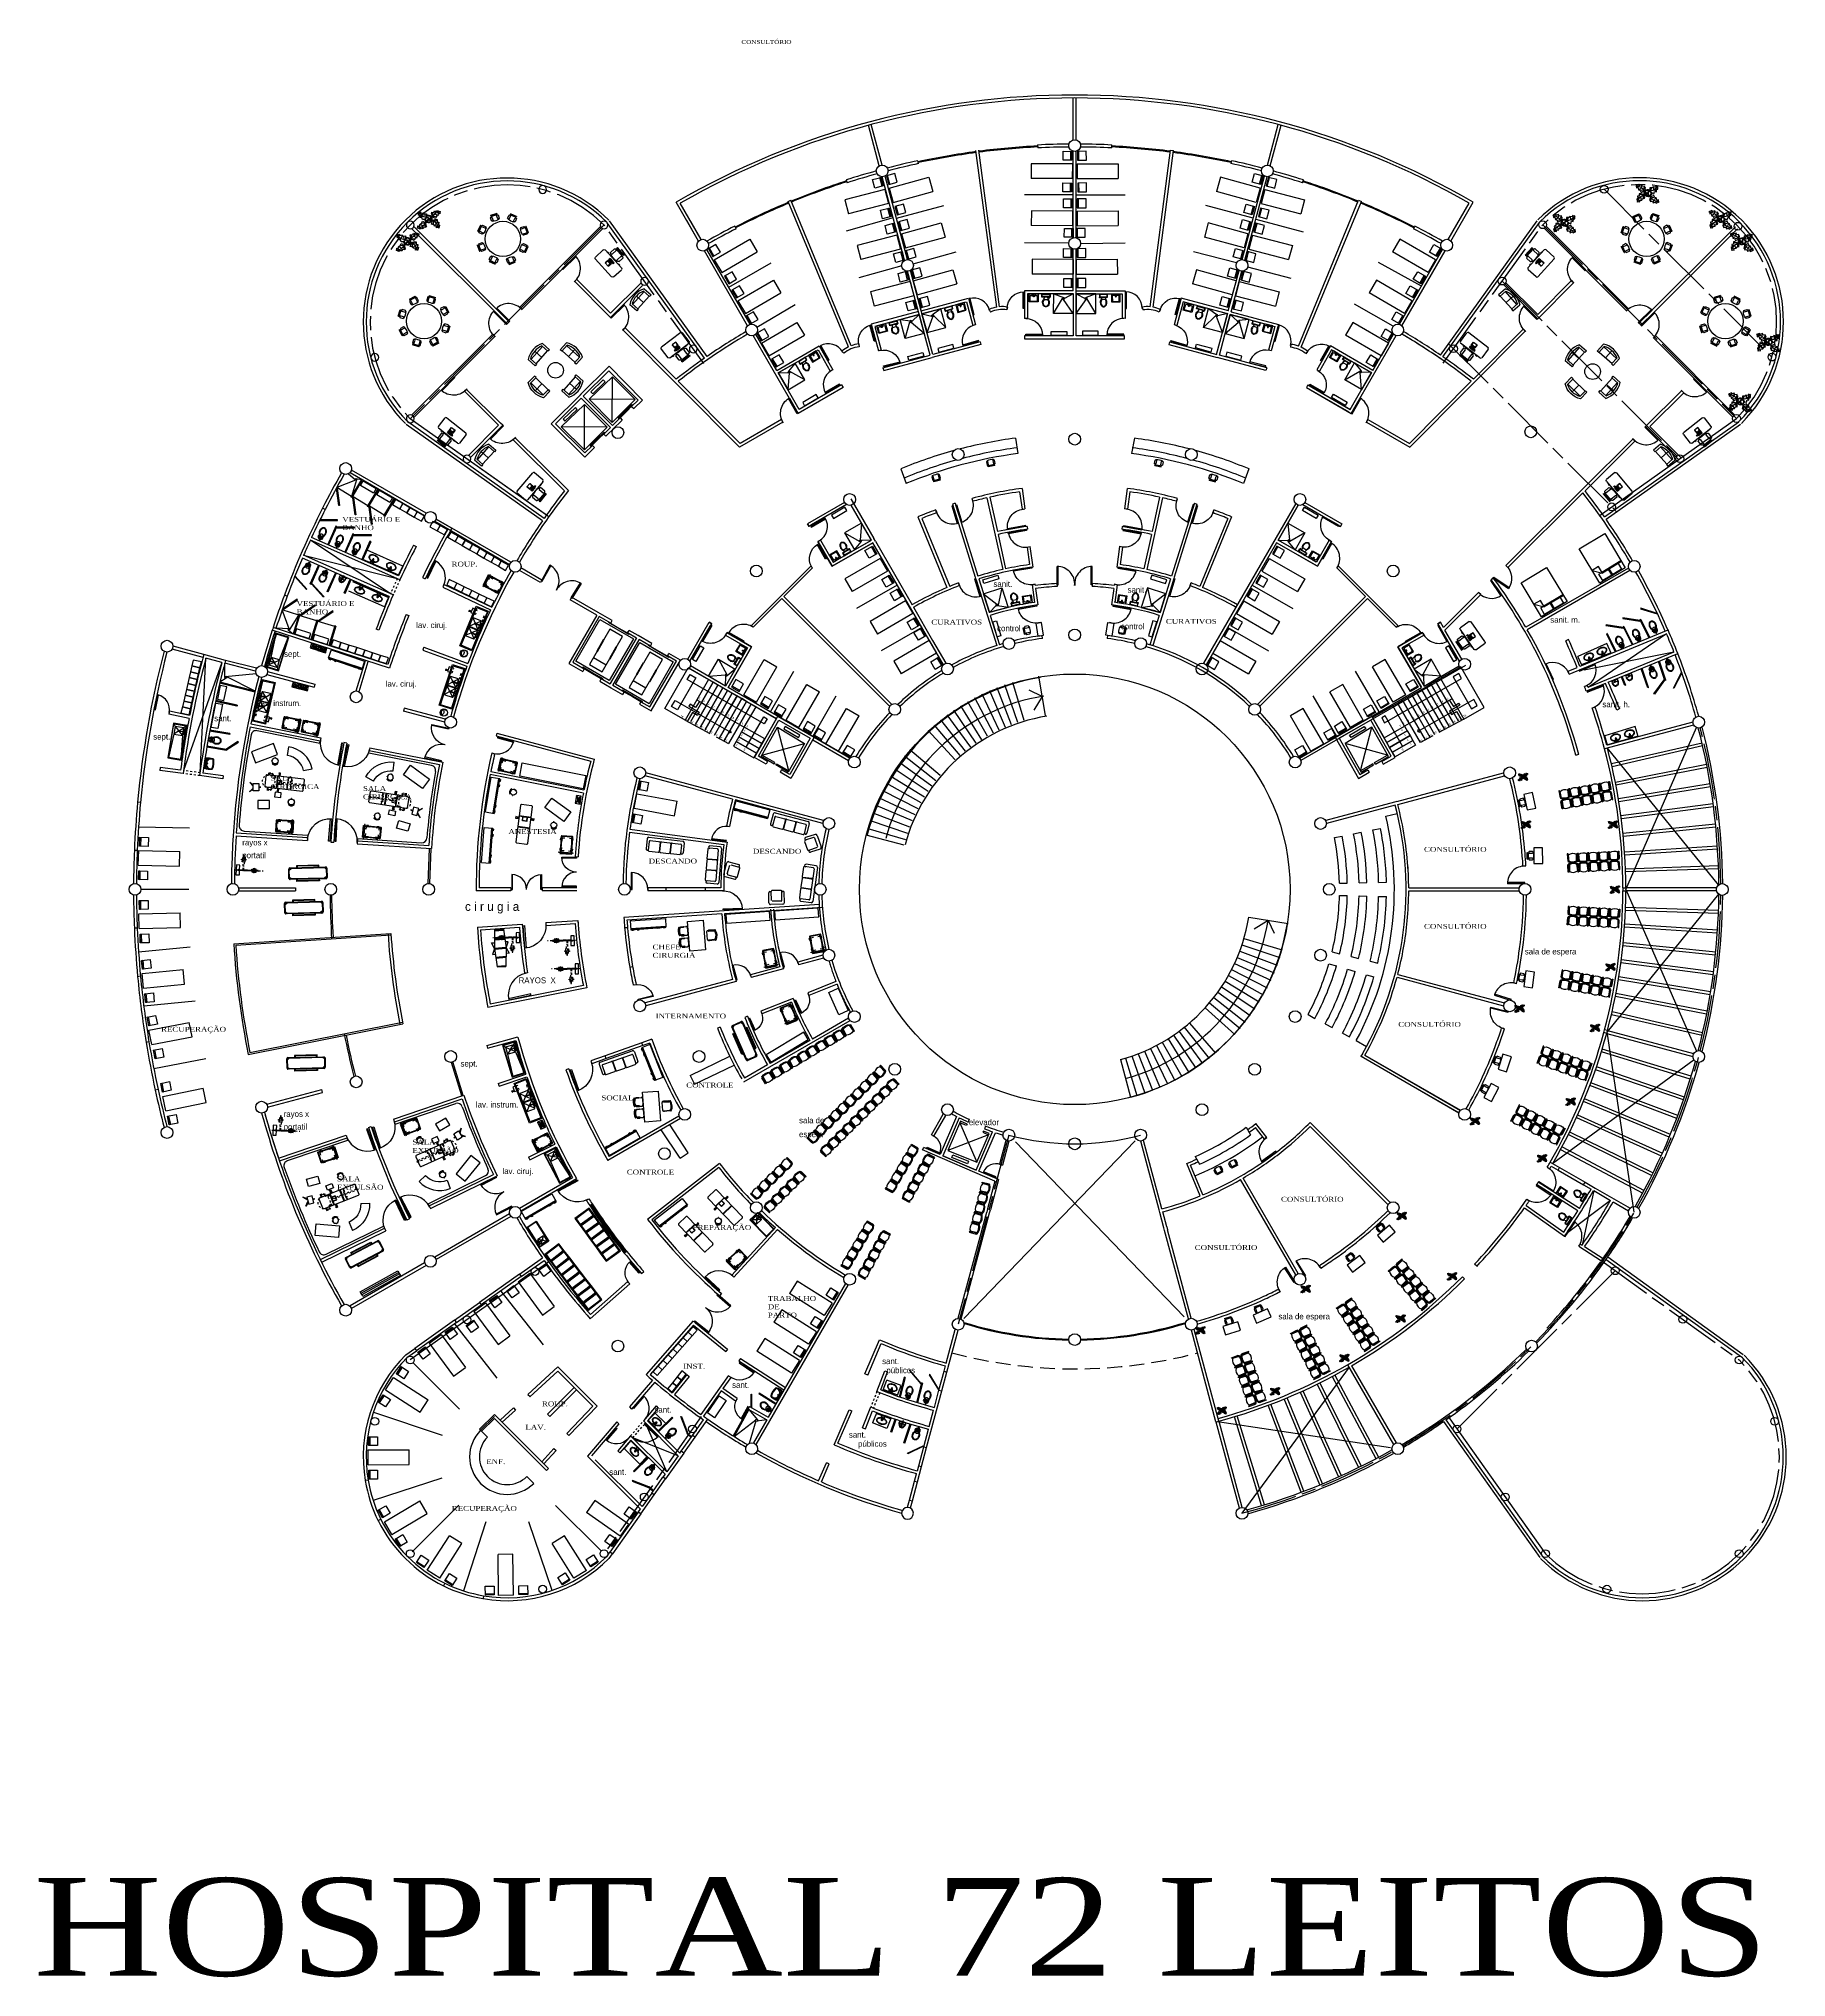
# Model space of a CAD drawing. Header units: millimetres. Extents: x 9 to 248, y 25 to 124.
# Drawn here: x 158.8 to 248, y 24.6 to 123.6 of the extents above; entities that cross this region are included whole.
import ezdxf
from ezdxf.enums import TextEntityAlignment as Align

# ---------------------------------------------------------------- set-up
doc = ezdxf.new("R2010")
doc.units = ezdxf.units.MM
doc.header["$LTSCALE"] = 0.8
doc.header["$MEASUREMENT"] = 0
for name, pattern in [('ACAD_ISO02W100', [15, 12, -3]), ('ACAD_ISO08W100', [36, 24, -3, 6, -3]), ('DASHDOT', [1, 0.5, -0.25, 0, -0.25]), ('DASHED2', [9.525, 6.35, -3.175]), ('DIVIDE5', [0.24, 0.12, -0.04, 0, -0.04, 0, -0.04]), ('DOT6', [0.02, 0, -0.02]), ('HIDDE30', [0.048, 0.03, -0.018])]:
    doc.linetypes.add(name, pattern=pattern)
for name, color, linetype in [('cancel', 2, 'Continuous'), ('CANCELERIA', 30, 'Continuous'), ('COLUMNAS', 5, 'Continuous'), ('COTAS', 3, 'Continuous'), ('EJES', 1, 'ACAD_ISO08W100'), ('JARDIN', 3, 'Continuous'), ('letrero', 4, 'Continuous'), ('MSAN', 2, 'Continuous'), ('MUEBLES', 2, 'Continuous'), ('MUROS', 6, 'Continuous')]:
    doc.layers.add(name, color=color, linetype=linetype)
doc.layers.add('LUMINARIAS', color=7, linetype='Continuous', lineweight=30)
doc.styles.add('_STYLE', font='ROMANS.shx', dxfattribs={"width": 2, "height": 0.31})
doc.styles.add('Estilo 01', font='times.ttf', dxfattribs={"width": 1.2})
doc.styles.get("Standard").update_dxf_attribs({"font": 'bgothl.ttf'})
doc.linetypes.add('ZIGZAG', pattern='A,0.00254,-5.08,[131,ltypeshp.shx,S=5.08,R=0,X=-5.08,Y=0],-10.16,[131,ltypeshp.shx,S=5.08,R=180,X=5.08,Y=0],-5.08', length=20.32254)

# ---------------------------------------------------------------- blocks, each defined once
blk = doc.blocks.new('Chair - Desk')
at = {"linetype": 'Continuous'}
for p, q in [((-8.5, 0), (-8.5, -1)), ((-8.5, 0), (8.5, 0)), ((8.5, 0), (8.5, -1)), ((-10.5, -5), (-10.5, -14)), ((-8.5, -3), (-8.5, -4)), ((-8.5, -3), (8.5, -3)), ((-8.5, -15), (-8.5, -16)), ((-6.5, -14), (-6.5, -5)), ((-2, -3), (-2, -1.9355)), ((2, -1.9576), (2, -3)), ((6.5, -5), (6.5, -14)), ((8.5, -3), (8.5, -4)), ((8.5, -15), (8.5, -16)), ((10.5, -14), (10.5, -5))]:
    blk.add_line(p, q, dxfattribs=at)
for centre, radius, start, end in [((-8.5, -6.5), 2.5, 36.8699, 143.1301), ((-8.5, -12.5), 2.5, 216.8699, 323.1301), ((0, 34.625), 36.625, 256.5803, 283.4197), ((0, 19.625), 36.625, 256.5803, 283.4197), ((8.5, -6.5), 2.5, 36.8699, 143.1301), ((8.5, -12.5), 2.5, 216.8699, 323.1301)]:
    blk.add_arc(centre, radius, start, end, dxfattribs=at)
blk = doc.blocks.new('PUERTA01')
at = {"layer": 'MUEBLES', "ltscale": 0.15}
blk.add_lwpolyline([(91.591, 47.157), (92.347, 46.669), (92.374, 46.711), (91.618, 47.199)], close=True, dxfattribs=at)
blk.add_arc((91.616, 47.201), 0.9, 236.48128, 327.52934, dxfattribs=at)
blk = doc.blocks.new('COLUMNA')
at = {"layer": 'COLUMNAS', "ltscale": 0.15}
blk.add_circle((78.551, 72.792), 0.3, dxfattribs=at)
blk = doc.blocks.new('Plant - Rubber or Philodendron')
at = {"linetype": 'Continuous'}
for p, q in [((-16.2005, 11.4774), (-13.9899, 8.1064)), ((-16.2005, 11.4774), (-14.8639, 10.7964)), ((-16.0159, 6.3329), (-16.2005, 11.4774)), ((-14.0069, 5.8704), (-16.0159, 6.3329)), ((-15.3434, 6.5514), (-13.9984, 6.9884)), ((-14.8639, 10.7964), (-12.6195, 11.8975)), ((-13.5868, 2.2894), (-14.0069, 5.8704)), ((-13.9899, 8.1064), (-9.5434, 4.7185)), ((-10.6784, 2.491), (-13.5868, 2.2894)), ((-13.3174, 8.325), (-13.0735, 11.0065)), ((-13.1329, 3.1804), (-10.6614, 4.727)), ((-12.6195, 11.8975), (-12.1909, 9.4345)), ((-12.1909, 9.4345), (-8.3829, 10.3)), ((-9.5858, -0.8715), (-10.6784, 2.491)), ((-9.5434, 4.7185), (-4.1917, 2.9888)), ((-8.8369, 9.409), (-9.0894, 5.6095)), ((-8.3829, 10.3), (-7.0549, 8.501)), ((-7.1228, -0.443), (-3.5248, 2.2131)), ((-7.0549, 8.501), (-3.0284, 8.6941)), ((-4.8529, 4.012), (-5.7184, 7.82)), ((-3.5248, 2.2131), (-3.3011, 2.4355)), ((-3.3011, 2.4355), (-0.5306, 1.7947)), ((-3.0284, 8.6941), (-3.0709, 3.1041)), ((-3.0709, 3.1041), (0.0797, 2.3163)), ((-0.5306, 1.7947), (-0.2255, -0.5527)), ((-0.5306, 1.7947), (-0.5306, 1.7947)), ((0.0797, 2.3163), (0.4866, -0.031)), ((0.4866, -0.031), (2.1141, 0.2298)), ((2.1141, 0.2298), (5.4346, 3.9146)), ((6.1032, 3.6844), (2.8262, -0.031)), ((4.6914, 8.8812), (5.3859, 11.2828)), ((4.6914, 8.8812), (5.5014, 4.4831)), ((5.3859, 11.2828), (8.8871, 10.7908)), ((5.4346, 3.9146), (5.5014, 4.4831)), ((5.9878, 10.4842), (7.1971, 6.3869)), ((11.1089, 1.1958), (6.1032, 3.6844)), ((10.3916, 8.7942), (6.2847, 4.4028)), ((7.7005, 4.8881), (11.5025, 3.9967)), ((8.8871, 10.7908), (9.9809, 13.4933)), ((9.9809, 13.4933), (13.3837, 12.301)), ((15.3859, 11.3055), (10.3916, 8.7942)), ((10.5828, 12.6946), (10.8893, 9.7953)), ((14.2977, 6.1031), (10.9934, 7.9956)), ((12.7005, 4.8994), (11.1089, 1.1958)), ((14.8995, 5.3044), (12.7005, 4.8994)), ((13.3837, 12.301), (14.68, 13.9039)), ((14.5816, 13.2037), (14.3848, 11.8033)), ((14.68, 13.9039), (19.3848, 11.8146)), ((15.7909, 9.1065), (14.8995, 5.3044)), ((15.2875, 10.6053), (17.5907, 9.2105)), ((19.3848, 11.8146), (15.3859, 11.3055)), ((18.1925, 8.4119), (15.7909, 9.1065)), ((19.3848, 11.8146), (18.1868, 10.9119)), ((18.1868, 10.9119), (18.1925, 8.4119)), ((-18.008, -14.1781), (-16.8101, -13.2754)), ((-18.008, -14.1781), (-14.0091, -13.669)), ((-13.3032, -16.2674), (-18.008, -14.1781)), ((-16.8157, -10.7754), (-14.4141, -11.4699)), ((-16.8101, -13.2754), (-16.8157, -10.7754)), ((-13.9107, -12.9688), (-16.2139, -11.574)), ((-14.4141, -11.4699), (-13.5228, -7.6679)), ((-14.0091, -13.669), (-9.0148, -11.1577)), ((-13.5228, -7.6679), (-11.3237, -7.2629)), ((-12.0069, -14.6645), (-13.3032, -16.2674)), ((-13.2048, -15.5672), (-13.008, -14.1668)), ((-12.921, -8.4665), (-9.6166, -10.359)), ((-8.6042, -15.8568), (-12.0069, -14.6645)), ((-11.3237, -7.2629), (-9.7321, -3.5593)), ((-6.3237, -7.2516), (-10.1257, -6.3602)), ((-9.7321, -3.5593), (-4.7264, -6.0479)), ((-7.1228, -0.443), (-9.5858, -0.8715)), ((-9.206, -15.0581), (-9.5126, -12.1588)), ((-9.0148, -11.1577), (-4.9047, -6.8122)), ((-7.5103, -13.1543), (-8.6042, -15.8568)), ((-4.0092, -13.6463), (-7.5103, -13.1543)), ((-4.611, -12.8477), (-5.8203, -8.7504)), ((-2.019, -3.6148), (-4.7264, -6.0479)), ((-4.1246, -6.8466), (-4.0579, -6.2781)), ((-3.3146, -11.2447), (-4.1246, -6.8466)), ((-4.0579, -6.2781), (-0.9375, -3.1608)), ((-3.3146, -11.2447), (-4.0092, -13.6463)), ((-2.019, -3.6148), (-0.2255, -0.5527)), ((-0.9375, -3.1608), (0.5883, -0.8135)), ((0.5883, -0.8135), (2.2447, -2.0916)), ((2.8262, -0.031), (1.3003, -0.5527)), ((1.3003, -0.5527), (2.4193, -1.4655)), ((2.2447, -2.0916), (6.7108, -2.6626)), ((2.4193, -1.4655), (6.895, -2.1175)), ((4.943, -7.9659), (6.7108, -2.6626)), ((8.8321, -9.0266), (4.943, -7.9659)), ((11.6605, -0.5413), (6.895, -2.1175)), ((12.3677, -6.1981), (7.219, -2.6772)), ((8.125, -4.0768), (7.7715, -7.9659)), ((8.3544, -2.7453), (13.1973, -2.1704)), ((9.5392, -11.1479), (8.8321, -9.0266)), ((13.4283, -11.5015), (9.5392, -11.1479)), ((10.2463, -10.4408), (11.6605, -6.9053)), ((11.6605, -0.5413), (14.1354, -0.8948)), ((15.5496, -10.7943), (12.3677, -6.1981)), ((13.0748, -13.9763), (13.4283, -11.5015)), ((15.5496, -13.6228), (13.0748, -13.9763)), ((16.2567, -5.8446), (13.4283, -6.5517)), ((14.8425, -10.7943), (13.7819, -13.2692)), ((14.1354, -0.8948), (14.1354, -4.4304)), ((14.1354, -4.4304), (16.9638, -5.1375)), ((16.6103, -14.6834), (15.5496, -10.7943)), ((16.6103, -14.6834), (15.5496, -13.6228)), ((17.3174, -9.7337), (15.9032, -9.7337)), ((16.9638, -5.1375), (16.2567, -8.673)), ((16.2567, -8.673), (18.0245, -9.7337)), ((18.0245, -9.7337), (16.6103, -14.6834))]:
    blk.add_line(p, q, dxfattribs=at)
for centre, radius, start, end in [((0.0308, 0.1664), 6, 178.6147, 235.1169), ((0.0308, 0.1664), 5, 168.1647, 238.6725), ((0, 0), 6.1275, 34.37569, 120.1028), ((-0.0601, -0.2075), 5.2461, 33.82192, 124.9414), ((-0.2664, 0.1682), 5.2775, 338.4094, 20.03007), ((-0.098, 0.1364), 6.1288, 341.2017, 26.09184), ((-0.0234, 0.3825), 6.1492, 242.5812, 331.2714), ((-0.1102, 0.4886), 5.2883, 247.3711, 327.472)]:
    blk.add_arc(centre, radius, start, end, dxfattribs=at)
blk = doc.blocks.new('ESCRITORIO')
at = {"layer": 'MUEBLES', "ltscale": 0.15}
blk.add_lwpolyline([(78.54, 40.671), (79.258, 41.044), (79.051, 41.443), (78.332, 41.07)], close=True, dxfattribs=at)
blk = doc.blocks.new('escalera1')
at = {"layer": 'MUEBLES', "ltscale": 0.15}
for p, q in [((48.263, 73.055), (48.41, 73.311)), ((48.41, 73.311), (48.701, 73.144)), ((48.701, 73.144), (47.765, 71.515)), ((52.2, 70.795), (48.263, 73.055)), ((47.467, 71.686), (47.643, 71.993)), ((47.765, 71.515), (47.467, 71.686)), ((47.643, 71.993), (50.503, 70.351)), ((50.503, 70.351), (50.397, 70.318)), ((50.503, 70.351), (50.478, 70.459)), ((51.283, 69.596), (52.175, 71.149)), ((52.175, 71.149), (52.347, 71.051)), ((52.347, 71.051), (52.2, 70.795))]:
    blk.add_line(p, q, dxfattribs=at)
at = {"layer": 'MUEBLES', "linetype": 'ACAD_ISO02W100', "ltscale": 0.15}
for p, q in [((48.995, 71.878), (48.434, 70.901)), ((49.238, 71.738), (48.677, 70.761)), ((49.481, 71.599), (48.92, 70.622)), ((49.724, 71.46), (49.163, 70.483)), ((49.966, 71.32), (49.405, 70.343)), ((48.155, 70.977), (50.374, 69.786)), ((50.209, 71.181), (49.648, 70.204)), ((50.452, 71.041), (49.891, 70.064)), ((50.695, 70.902), (50.134, 69.925)), ((50.938, 70.763), (50.377, 69.785))]:
    blk.add_line(p, q, dxfattribs=at)
at = {"layer": 'MUEBLES', "ltscale": 0.15}
for points in [[(48.155, 70.977), (47.114, 71.574), (48.309, 73.655), (49.35, 73.058)], [(48.752, 72.017), (48.995, 71.878), (49.593, 72.919), (49.35, 73.058)], [(48.995, 71.878), (49.238, 71.738), (49.835, 72.779), (49.593, 72.919)], [(49.238, 71.738), (49.481, 71.599), (50.078, 72.64), (49.835, 72.779)], [(49.481, 71.599), (49.724, 71.46), (50.321, 72.5), (50.078, 72.64)], [(49.724, 71.46), (49.966, 71.32), (50.564, 72.361), (50.321, 72.5)], [(49.966, 71.32), (50.209, 71.181), (50.807, 72.222), (50.564, 72.361)], [(50.209, 71.181), (50.452, 71.041), (51.05, 72.082), (50.807, 72.222)], [(50.452, 71.041), (50.695, 70.902), (51.292, 71.943), (51.05, 72.082)], [(50.695, 70.902), (50.938, 70.763), (51.535, 71.803), (51.292, 71.943)], [(50.938, 70.763), (51.181, 70.623), (51.778, 71.664), (51.535, 71.803)], [(52.221, 70.026), (51.181, 70.623), (51.778, 71.664), (52.819, 71.066)], [(51.942, 69.54), (52.082, 69.783), (51.041, 70.38), (50.902, 70.138)], [(52.082, 69.783), (52.221, 70.026), (51.181, 70.623), (51.041, 70.38)], [(51.664, 69.054), (51.803, 69.297), (50.762, 69.895), (50.623, 69.652)], [(51.803, 69.297), (51.942, 69.54), (50.902, 70.138), (50.762, 69.895)]]:
    blk.add_lwpolyline(points, close=True, dxfattribs=at)
at = {"layer": 'MUEBLES', "linetype": 'DASHED2', "ltscale": 0.15}
blk.add_lwpolyline([(48.884, 71.941), (48.687, 71.626), (48.419, 71.794), (48.354, 71.691), (48.879, 71.39), (48.785, 71.227), (48.526, 71.375), (48.262, 70.915)], dxfattribs=at)
at = {"layer": 'MUEBLES', "linetype": 'ACAD_ISO02W100', "text_generation_flag": 6}
for s, height, p in [('15', 0.1, (48.771, 72.1)), ('14', 0.1, (49.001, 71.955)), ('13', 0.1, (49.24, 71.814)), ('12', 0.1, (49.485, 71.677)), ('11', 0.1, (49.746, 71.53)), ('10', 0.1, (49.961, 71.398)), ('16', 0.1, (47.902, 71.161)), ('17', 0.1, (48.168, 71.022)), ('18', 0.1, (48.407, 70.893)), ('19', 0.1, (48.647, 70.76)), ('20', 0.1, (48.914, 70.621)), ('21', 0.1, (49.179, 70.473)), ('22', 0.1, (49.407, 70.364)), ('9', 0.1, (50.314, 71.201)), ('8', 0.1, (50.559, 71.07)), ('7', 0.1, (50.782, 70.954)), ('6', 0.1, (51.035, 70.797)), ('4', 0.1, (51.135, 70.432)), ('5', 0.1, (51.272, 70.638)), ('23', 0.1, (49.648, 70.235)), ('24', 0.1, (49.89, 70.105)), ('25', 0.1, (50.15, 69.959)), ('1', 0.1, (50.736, 69.694)), ('2', 0.1, (50.844, 69.938)), ('3', 0.1, (50.989, 70.191)), ('s', 0.15, (51.119, 69.457))]:
    blk.add_text(s, height=height, rotation=150.13897, dxfattribs=at).set_placement(p)
blk = doc.blocks.new('elev.01')
at = {"layer": 'MUEBLES', "ltscale": 0.15}
for p, q in [((83.206, 70.564), (81.836, 69.737)), ((82.627, 68.336), (83.206, 70.564)), ((84.006, 69.146), (81.836, 69.737)), ((83.257, 68.699), (82.627, 68.336)), ((83.291, 68.639), (83.257, 68.699)), ((83.343, 68.763), (84.006, 69.146)), ((83.385, 68.69), (83.343, 68.763))]:
    blk.add_line(p, q, dxfattribs=at)
blk.add_lwpolyline([(82.067, 70.159), (82.817, 70.606), (82.889, 70.486), (82.139, 70.038)], close=True, dxfattribs=at)
for points in [[(83.385, 68.69), (84.049, 69.072), (83.206, 70.564)], [(81.836, 69.737), (82.661, 68.276), (83.291, 68.639)]]:
    blk.add_lwpolyline(points, dxfattribs=at)
at = {"layer": 'MUROS', "ltscale": 0.15}
for p, q in [((82.586, 68.16), (82.998, 68.398)), ((82.998, 68.398), (83.073, 68.268)), ((83.713, 68.811), (84.186, 69.084)), ((83.713, 68.811), (83.788, 68.681)), ((83.788, 68.681), (84.39, 69.029)), ((82.528, 67.954), (83.073, 68.268))]:
    blk.add_line(p, q, dxfattribs=at)
for points in [[(84.39, 69.029), (83.2, 71.127), (81.335, 70.058), (82.528, 67.954)], [(84.186, 69.084), (83.145, 70.923), (81.54, 70.002), (82.586, 68.16)]]:
    blk.add_lwpolyline(points, dxfattribs=at)
blk = doc.blocks.new('escalera02')
at = {"layer": 'MUEBLES', "ltscale": 0.15}
for p, q in [((87.643, 73.311), (87.353, 73.144)), ((87.79, 73.055), (87.643, 73.311)), ((83.854, 70.795), (87.79, 73.055)), ((87.353, 73.144), (88.288, 71.515)), ((88.411, 71.993), (85.55, 70.351)), ((88.288, 71.515), (88.587, 71.686)), ((88.587, 71.686), (88.411, 71.993)), ((83.879, 71.149), (83.707, 71.051)), ((83.707, 71.051), (83.854, 70.795)), ((84.771, 69.596), (83.879, 71.149)), ((85.55, 70.351), (85.575, 70.459)), ((85.55, 70.351), (85.656, 70.318))]:
    blk.add_line(p, q, dxfattribs=at)
at = {"layer": 'MUEBLES', "linetype": 'ACAD_ISO02W100', "ltscale": 0.15}
for p, q in [((86.087, 71.32), (86.648, 70.343)), ((86.33, 71.46), (86.891, 70.483)), ((86.573, 71.599), (87.134, 70.622)), ((86.815, 71.738), (87.376, 70.761)), ((87.058, 71.878), (87.619, 70.901)), ((85.116, 70.763), (85.677, 69.785)), ((85.358, 70.902), (85.919, 69.925)), ((85.601, 71.041), (86.162, 70.064)), ((87.899, 70.977), (85.68, 69.786)), ((85.844, 71.181), (86.405, 70.204))]:
    blk.add_line(p, q, dxfattribs=at)
at = {"layer": 'MUEBLES', "ltscale": 0.15}
for points in [[(87.899, 70.977), (88.939, 71.574), (87.744, 73.655), (86.704, 73.058)], [(86.087, 71.32), (85.844, 71.181), (85.247, 72.222), (85.489, 72.361)], [(86.33, 71.46), (86.087, 71.32), (85.489, 72.361), (85.732, 72.5)], [(86.573, 71.599), (86.33, 71.46), (85.732, 72.5), (85.975, 72.64)], [(86.815, 71.738), (86.573, 71.599), (85.975, 72.64), (86.218, 72.779)], [(87.058, 71.878), (86.815, 71.738), (86.218, 72.779), (86.461, 72.919)], [(87.301, 72.017), (87.058, 71.878), (86.461, 72.919), (86.704, 73.058)], [(83.832, 70.026), (84.873, 70.623), (84.275, 71.664), (83.235, 71.066)], [(85.116, 70.763), (84.873, 70.623), (84.275, 71.664), (84.518, 71.803)], [(85.358, 70.902), (85.116, 70.763), (84.518, 71.803), (84.761, 71.943)], [(85.601, 71.041), (85.358, 70.902), (84.761, 71.943), (85.004, 72.082)], [(85.844, 71.181), (85.601, 71.041), (85.004, 72.082), (85.247, 72.222)], [(83.972, 69.783), (83.832, 70.026), (84.873, 70.623), (85.012, 70.38)], [(84.111, 69.54), (83.972, 69.783), (85.012, 70.38), (85.152, 70.138)], [(84.25, 69.297), (84.111, 69.54), (85.152, 70.138), (85.291, 69.895)], [(84.39, 69.054), (84.25, 69.297), (85.291, 69.895), (85.43, 69.652)]]:
    blk.add_lwpolyline(points, close=True, dxfattribs=at)
at = {"layer": 'MUEBLES', "linetype": 'DASHED2', "ltscale": 0.15}
blk.add_lwpolyline([(87.169, 71.941), (87.366, 71.626), (87.635, 71.794), (87.699, 71.691), (87.175, 71.39), (87.268, 71.227), (87.527, 71.375), (87.791, 70.915)], dxfattribs=at)
at = {"layer": 'MUEBLES', "ltscale": 0.15, "attachment_point": 1, "rotation": 29.86103}
for s, insert, char_height, width in [('10', (85.736, 71.322), 0.1, 0.4085), ('11', (85.973, 71.459), 0.1, 0.4085), ('12', (86.186, 71.581), 0.1, 0.4085), ('13', (86.44, 71.726), 0.1, 0.4085), ('14', (86.685, 71.867), 0.1, 0.4085), ('15', (86.947, 72.018), 0.1, 0.4085), ('5', (84.592, 70.666), 0.1, 0.2575), ('4', (84.692, 70.441), 0.1, 0.2575), ('6', (84.786, 70.777), 0.1, 0.2575), ('7', (85.032, 70.918), 0.1, 0.2575), ('8', (85.277, 71.059), 0.1, 0.2575), ('9', (85.531, 71.205), 0.1, 0.2575), ('22', (86.347, 70.293), 0.1, 0.4085), ('21', (86.593, 70.433), 0.1, 0.4085), ('20', (86.821, 70.565), 0.1, 0.4085), ('19', (87.06, 70.702), 0.1, 0.4085), ('18', (87.314, 70.848), 0.1, 0.4085), ('17', (87.576, 70.998), 0.1, 0.4085), ('16', (87.855, 71.158), 0.1, 0.4085), ('s', (84.69, 69.471), 0.15, 0.2575), ('3', (84.833, 70.195), 0.1, 0.2575), ('2', (84.979, 69.942), 0.1, 0.2575), ('1', (85.132, 69.725), 0.1, 0.2575), ('25', (85.618, 69.874), 0.1, 0.4085), ('24', (85.86, 70.013), 0.1, 0.4085), ('23', (86.096, 70.149), 0.1, 0.4085)]:
    blk.add_mtext(s, dxfattribs=dict(at, insert=insert, char_height=char_height, width=width))
blk = doc.blocks.new('Toilet - top')
for p, q in [((-10, -8.5), (-8, -8.5)), ((-10, -9.5), (-10, -8.5)), ((-7, -9.5), (-10, -9.5)), ((-8, -8.5), (-8, -8)), ((-7, -8), (-7, -9.5)), ((-4, -8), (-6, -14)), ((4, -14), (-4, -14)), ((4, -8), (6, -14)), ((9.5, -6), (9.5, -2))]:
    blk.add_line(p, q)
blk.add_lwpolyline([(10.5, -8), (10.5, 0), (-10.5, 0), (-10.5, -8)], close=True)
for points in [[(-9.5, -2), (-9.5, -6)], [(8.5, -1), (-8.5, -1)], [(-8.5, -7), (8.5, -7)]]:
    blk.add_lwpolyline(points)
for centre, radius, start, end in [((-8.6, -1.9), 0.884, 81.8699, 188.1301), ((-8.6, -6.1), 0.884, 171.8699, 278.1301), ((3.5, -21.6), 12.2, 141.4691, 247.9714), ((4.2, -21.8), 11.3, 136.3677, 238.9468), ((0, -27.9), 4, 245.7318, 294.2682), ((0, -29), 4, 254.8605, 285.1395), ((-3.5, -21.6), 12.2, 292.0284, 38.5307), ((-4.2, -21.8), 11.3, 301.053, 43.6321), ((8.6, -1.9), 0.884, 351.8699, 98.1301), ((8.6, -6.1), 0.884, 261.8699, 8.1301)]:
    blk.add_arc(centre, radius, start, end)
blk = doc.blocks.new('p.01')
at = {"layer": 'MUEBLES', "ltscale": 0.15}
for p, q in [((244.959, 87.616), (244.982, 87.572)), ((245.802, 88.045), (244.982, 87.572)), ((245.802, 88.045), (245.777, 88.088))]:
    blk.add_line(p, q, dxfattribs=at)
blk.add_lwpolyline([(245.777, 88.088), (244.959, 87.616)], dxfattribs=at)
blk.add_arc((245.762, 88.022), 0.9, 115.21981, 210, dxfattribs=at)
at = {"layer": 'MUROS', "ltscale": 0.15}
blk.add_line((245.247, 88.764), (245.377, 88.839), dxfattribs=at)
blk = doc.blocks.new('CAMA')
at = {"layer": 'MUEBLES', "ltscale": 0.15}
for p, q in [((245.018, 69.714), (246.068, 71.533)), ((246.068, 71.533), (246.718, 71.158)), ((245.668, 69.339), (246.718, 71.158)), ((245.018, 69.714), (245.668, 69.339))]:
    blk.add_line(p, q, dxfattribs=at)
blk = doc.blocks.new('SILLA')
at = {"layer": 'MUEBLES', "ltscale": 0.15}
for points in [[(245.006, 69.762), (245.231, 70.152), (244.841, 70.377), (244.616, 69.987)], [(245.035, 69.814), (244.646, 70.039), (244.621, 69.995), (245.01, 69.77)]]:
    blk.add_lwpolyline(points, close=True, dxfattribs=at)
blk = doc.blocks.new('elevador001')
at = {"layer": 'MUEBLES', "ltscale": 0.15}
for p, q in [((63.629, 49.749), (61.543, 48.94)), ((62.152, 50.364), (63.028, 48.344)), ((62.5, 50.215), (62.152, 50.364)), ((62.533, 50.293), (62.5, 50.215)), ((63.361, 49.939), (63.334, 49.875)), ((63.334, 49.875), (63.629, 49.749))]:
    blk.add_line(p, q, dxfattribs=at)
for points in [[(62.533, 50.293), (62.185, 50.442), (61.543, 48.94)], [(63.028, 48.344), (63.656, 49.812), (63.361, 49.939)]]:
    blk.add_lwpolyline(points, dxfattribs=at)
blk.add_lwpolyline([(62.552, 48.263), (61.743, 48.592), (61.796, 48.722), (62.605, 48.392)], close=True, dxfattribs=at)
at = {"layer": 'MUROS', "ltscale": 0.15}
for p, q in [((62.638, 50.538), (62.579, 50.4)), ((63.469, 50.191), (63.409, 50.054))]:
    blk.add_line(p, q, dxfattribs=at)
for points in [[(61.991, 50.687), (61.155, 48.734)], [(62.126, 50.618), (61.293, 48.675), (62.994, 47.947), (63.829, 49.903)], [(63.132, 47.888), (63.974, 49.855)]]:
    blk.add_lwpolyline(points, dxfattribs=at)
for radius, start, end in [(13.075, 241.27657, 242.5103), (12.925, 241.28396, 245.36011), (13.075, 243.17315, 245.37606), (13.075, 249.31832, 251.27384), (12.925, 249.35113, 253.71604), (13.075, 251.94266, 253.72343)]:
    blk.add_arc((68.027, 62.286), radius, start, end, dxfattribs=at)
blk = doc.blocks.new('lav.')
at = {"layer": 'MUEBLES', "ltscale": 0.15}
for points in [[(283.552, 48.153), (284.002, 48.153), (284.002, 48.553), (283.552, 48.553)], [(283.767, 48.553), (283.788, 48.553), (283.788, 48.431), (283.767, 48.431)], [(283.599, 48.178), (283.955, 48.178), (283.955, 48.477), (283.599, 48.477)]]:
    blk.add_lwpolyline(points, close=True, dxfattribs=at)
for centre in [(283.699, 48.517), (283.856, 48.517)]:
    blk.add_circle(centre, 0.0136, dxfattribs=at)
at = {"layer": 'MUEBLES', "linetype": 'ACAD_ISO08W100', "ltscale": 0.15}
blk.add_arc((283.777, 48.431), 0.0229, 118.39234, 61.60766, dxfattribs=at)
blk = doc.blocks.new('columna0001')
at = {"layer": 'COLUMNAS', "ltscale": 0.15}
blk.add_circle((0, 0), 0.2, dxfattribs=at)
blk = doc.blocks.new('puertas')
at = {"layer": 'MUEBLES', "ltscale": 0.15}
for p, q in [((314.409, 92.195), (314.457, 92.21)), ((314.409, 92.195), (314.682, 91.289)), ((314.729, 91.305), (314.682, 91.289))]:
    blk.add_line(p, q, dxfattribs=at)
blk.add_lwpolyline([(314.457, 92.21), (314.729, 91.305)], dxfattribs=at)
blk.add_arc((314.422, 92.151), 0.9, 286.74653, 21.52672, dxfattribs=at)
blk = doc.blocks.new('elev.cam')
at = {"layer": 'cancel', "ltscale": 0.15}
for p, q in [((-1.529, 0.174), (-0.88, -0.201)), ((0.506, -1.002), (1.155, -1.378))]:
    blk.add_line(p, q, dxfattribs=at)
for points in [[(-2.431, -0.015), (-1.196, 2.119), (0.515, 1.129), (-0.719, -1.005)], [(-0.223, 1.684), (-0.238, 1.658), (-0.757, 1.958), (-0.742, 1.984)], [(-1.327, 0.49), (-0.998, 1.058), (-1.027, 1.075), (-1.356, 0.507)], [(0.297, 1.383), (0.282, 1.357), (-0.238, 1.658), (-0.223, 1.684)], [(-0.678, 0.114), (-0.349, 0.683), (-0.378, 0.699), (-0.707, 0.131)], [(-0.396, -1.192), (0.838, 0.943), (2.549, -0.047), (1.315, -2.182)], [(1.812, 0.507), (1.797, 0.481), (1.277, 0.782), (1.292, 0.808)], [(2.331, 0.207), (2.316, 0.181), (1.797, 0.481), (1.812, 0.507)], [(-1.568, -0.642), (-1.553, -0.616), (-2.072, -0.316), (-2.087, -0.342)], [(-1.048, -0.943), (-1.033, -0.917), (-1.553, -0.616), (-1.568, -0.642)], [(0.707, -0.687), (1.036, -0.118), (1.007, -0.102), (0.678, -0.67)], [(1.356, -1.062), (1.685, -0.494), (1.656, -0.477), (1.328, -1.045)], [(0.466, -1.819), (0.481, -1.793), (-0.038, -1.492), (-0.053, -1.518)], [(0.986, -2.119), (1.001, -2.093), (0.481, -1.793), (0.466, -1.819)]]:
    blk.add_lwpolyline(points, close=True, dxfattribs=at)
for points in [[(-0.364, 0.691), (-0.036, 1.258), (-0.685, 1.633), (-1.013, 1.067)], [(-1.341, 0.498), (-1.736, -0.185), (-1.087, -0.56), (-0.692, 0.123)], [(1.671, -0.485), (1.998, 0.081), (1.349, 0.457), (1.022, -0.11)], [(0.693, -0.678), (0.298, -1.361), (0.947, -1.737), (1.342, -1.054)]]:
    blk.add_lwpolyline(points, dxfattribs=at)
at = {"layer": 'MUROS', "ltscale": 0.15}
for p, q in [((-0.648, 1.935), (-0.573, 2.064)), ((0.217, 1.434), (0.292, 1.564)), ((0.751, 1.298), (0.292, 1.564)), ((1.386, 0.758), (1.461, 0.888)), ((2.252, 0.257), (2.327, 0.387)), ((-2, -0.403), (-2.075, -0.533)), ((-1.134, -0.903), (-1.21, -1.033)), ((0.034, -1.579), (-0.041, -1.709)), ((0.9, -2.08), (0.825, -2.21))]:
    blk.add_line(p, q, dxfattribs=at)
for points in [[(-1.36, 2.342), (-2.785, -0.122), (-2.075, -0.533)], [(-0.648, 1.935), (-1.229, 2.27), (-2.58, -0.067), (-2, -0.403)], [(-1.134, -0.903), (-0.676, -1.169), (0.676, 1.169), (0.217, 1.434)], [(0.676, 1.169), (-0.676, -1.169)], [(1.386, 0.758), (0.806, 1.094), (-0.546, -1.244), (0.034, -1.579)], [(-0.546, -1.244), (0.806, 1.094)], [(1.461, 0.888), (0.751, 1.298)], [(0.825, -2.21), (1.413, -2.55), (2.915, 0.047), (2.327, 0.387)], [(0.9, -2.08), (1.358, -2.345), (2.71, -0.008), (2.252, 0.257)], [(-1.21, -1.033), (-0.621, -1.374)], [(-0.751, -1.298), (-0.751, -1.298), (-0.041, -1.709)]]:
    blk.add_lwpolyline(points, dxfattribs=at)
blk = doc.blocks.new('ele.001')
at = {"layer": 'MUEBLES', "ltscale": 0.15}
for p, q in [((0.739, 1.732), (-0.453, 0.591)), ((0.737, -0.591), (0.739, 1.732)), ((-0.68, 0.325), (-1.872, -0.816)), ((-0.682, -1.998), (-0.68, 0.325)), ((1.899, 0.577), (-0.453, 0.591)), ((0.737, -0.591), (1.899, 0.577)), ((0.48, -0.83), (-1.872, -0.816)), ((-0.682, -1.998), (0.48, -0.83))]:
    blk.add_line(p, q, dxfattribs=at)
for points in [[(0.272, 1.583), (-0.358, 0.977), (-0.261, 0.876), (0.369, 1.482)], [(-1.147, 0.176), (-1.777, -0.429), (-1.68, -0.53), (-1.051, 0.075)], [(1.385, -0.026), (1.42, -0.062), (1.774, 0.292), (1.739, 0.327)], [(1.032, -0.38), (1.067, -0.415), (1.42, -0.062), (1.385, -0.026)], [(-0.387, -1.786), (-0.352, -1.822), (0.001, -1.468), (-0.034, -1.433)], [(-0.034, -1.433), (0.001, -1.468), (0.355, -1.115), (0.32, -1.079)]]:
    blk.add_lwpolyline(points, close=True, dxfattribs=at)
for points in [[(0.739, 1.732), (1.899, 0.577)], [(-0.68, 0.325), (0.48, -0.83)], [(0.737, -0.591), (-0.453, 0.591)], [(-0.682, -1.998), (-1.872, -0.816)]]:
    blk.add_lwpolyline(points, dxfattribs=at)
at = {"layer": 'MUROS', "ltscale": 0.15}
for p, q in [((-0.899, 0.814), (0.571, 2.279)), ((0.571, 2.279), (2.277, 0.556)), ((2.062, 0.555), (1.724, 0.22)), ((1.724, 0.22), (1.83, 0.114)), ((2.277, 0.556), (1.83, 0.114)), ((0.643, -0.852), (0.305, -1.186)), ((0.858, -0.851), (0.411, -1.293)), ((1.243, -0.468), (0.749, -0.957)), ((1.137, -0.361), (0.75, -0.745)), ((1.137, -0.361), (1.243, -0.468)), ((-0.176, -1.874), (-0.67, -2.363)), ((-0.282, -1.768), (-0.669, -2.151)), ((-0.282, -1.768), (-0.176, -1.874)), ((0.305, -1.186), (0.411, -1.293))]:
    blk.add_line(p, q, dxfattribs=at)
for points in [[(0.75, -0.745), (-0.75, 0.745), (0.561, 2.05), (2.063, 0.555)], [(-0.67, -2.363), (-2.381, -0.661), (-0.857, 0.856), (-0.857, 0.856)], [(-0.669, -2.151), (-2.169, -0.662), (-0.858, 0.643), (0.644, -0.851)], [(0.643, -0.852), (-0.859, 0.642)]]:
    blk.add_lwpolyline(points, dxfattribs=at)
blk = doc.blocks.new('pu.01')
at = {"layer": 'MUEBLES', "ltscale": 0.15}
for p, q in [((319.646, 89.039), (319.596, 89.04)), ((319.598, 88.094), (319.596, 89.04)), ((321.345, 89.04), (321.395, 89.041)), ((321.395, 88.095), (321.395, 89.041)), ((319.598, 88.094), (319.648, 88.094)), ((321.395, 88.095), (321.345, 88.095))]:
    blk.add_line(p, q, dxfattribs=at)
for points in [[(319.648, 88.094), (319.646, 89.039)], [(321.345, 88.095), (321.345, 89.04)]]:
    blk.add_lwpolyline(points, dxfattribs=at)
for centre, start, end in [((319.597, 88.14), 355.33116, 90.11135), ((321.395, 88.141), 89.94668, 184.72687)]:
    blk.add_arc(centre, 0.9, start, end, dxfattribs=at)
blk = doc.blocks.new('reg.')
at = {"layer": 'cancel', "ltscale": 0.15}
for p, q in [((306.216, 99.43), (305.879, 99.014)), ((305.351, 98.928), (305.861, 98.946)), ((305.853, 98.063), (305.929, 98.928)), ((305.865, 98.979), (305.891, 98.933)), ((305.869, 98.991), (305.904, 98.931)), ((305.876, 98.999), (305.915, 98.932)), ((305.884, 99.006), (305.924, 98.936)), ((305.893, 99.009), (305.932, 98.943)), ((305.904, 99.011), (305.938, 98.951)), ((305.916, 99.009), (305.943, 98.963)), ((306.718, 98.565), (305.947, 98.996))]:
    blk.add_line(p, q, dxfattribs=at)
blk.add_lwpolyline([(306.718, 98.565), (306.216, 99.43), (305.351, 98.928), (305.853, 98.063)], close=True, dxfattribs=at)
for radius in [0.05, 0.04]:
    blk.add_circle((305.904, 98.971), radius, dxfattribs=at)
blk = doc.blocks.new('banca')
at = {"layer": 'cancel', "ltscale": 0.15}
blk.add_lwpolyline([(306.602, 97.421), (306.702, 97.248), (307.394, 97.65), (307.293, 97.823)], close=True, dxfattribs=at)
blk = doc.blocks.new('PUERTA22')
at = {"layer": 'MUEBLES', "ltscale": 0.15}
blk.add_lwpolyline([(245.042, 89.518), (244.592, 90.298), (244.549, 90.273), (244.999, 89.493)], close=True, dxfattribs=at)
blk.add_arc((244.999, 89.493), 0.9, 26.37288, 118.40886, dxfattribs=at)
blk = doc.blocks.new('reg01')
at = {"layer": 'cancel', "ltscale": 0.15}
for p, q in [((315.84, 87.634), (316.523, 87.115)), ((316.778, 87.945), (316.586, 87.083)), ((316.139, 86.684), (316.491, 87.052)), ((316.519, 87.033), (316.502, 87.084)), ((316.531, 87.029), (316.509, 87.095)), ((316.542, 87.028), (316.517, 87.102)), ((316.551, 87.03), (316.527, 87.106)), ((316.561, 87.034), (316.536, 87.108)), ((316.569, 87.041), (316.547, 87.107)), ((317.1, 86.947), (316.555, 87.02)), ((316.576, 87.052), (316.559, 87.102))]:
    blk.add_line(p, q, dxfattribs=at)
blk.add_lwpolyline([(316.778, 87.945), (317.1, 86.947), (316.139, 86.684), (315.839, 87.638)], close=True, dxfattribs=at)
for radius in [0.05, 0.04]:
    blk.add_circle((316.539, 87.068), radius, dxfattribs=at)
blk = doc.blocks.new('PUERTA')
blk.add_lwpolyline([(-0.95, 0.948), (-0.95, -0.002), (-0.902, -0.002), (-0.902, 0.947)])
at = {"ltscale": 0.15}
blk.add_arc((-0.95, -0.002), 0.95, 0.09723, 90, dxfattribs=at)
blk = doc.blocks.new('MU10')
at = {"color": 0, "linetype": 'ByBlock'}
blk.add_lwpolyline([(0.125, -0.037), (0.127, -0.048), (0.131, -0.057), (0.135, -0.066), (0.141, -0.073), (0.163, -0.089), (0.228, -0.092, 0.063937), (0.263, -0.125, 0.085102), (0.338, -0.163, 0.074474), (0.432, -0.177, 0.074474), (0.527, -0.163, 0.085102), (0.602, -0.125, 0.106258), (0.655, -0.065, 0.128301), (0.672, 0, 0.128301), (0.655, 0.065, 0.106258), (0.602, 0.125, 0.085102), (0.527, 0.163, 0.074474), (0.432, 0.177, 0.074474), (0.338, 0.163, 0.085102), (0.263, 0.125, 0.063937), (0.228, 0.092), (0.163, 0.089), (0.141, 0.073), (0.135, 0.066), (0.131, 0.057), (0.127, 0.047), (0.125, 0.037), (0.124, 0.03), (0.03, 0.03, 0.414214), (0, 0, 0.414214), (0.03, -0.03), (0.124, -0.03)], format="xyb", close=True, dxfattribs=at)
for points in [[(0.143, 0.116), (0.121, 0.113), (0.1, 0.108), (0.086, 0.101), (0.077, 0.092), (0.071, 0.081), (0.068, 0.068), (0.065, 0.052), (0.063, 0.036), (0.063, 0.03)], [(0.151, 0.13), (0.141, 0.13), (0.141, 0.11), (0.151, 0.11)], [(0.161, 0.1), (0.151, 0.1), (0.151, 0.14), (0.191, 0.14), (0.191, 0.1), (0.161, 0.1)], [(0.161, 0.075), (0.151, 0.075), (0.151, 0.085), (0.191, 0.085), (0.191, 0.075), (0.181, 0.075)], [(0.161, 0.085), (0.161, 0.1)], [(0.161, 0.017), (0.161, 0.03), (0.181, 0.03), (0.181, 0.017)], [(0.166, 0.03), (0.166, 0.05), (0.176, 0.05), (0.176, 0.03)], [(0.181, 0.085), (0.181, 0.1)], [(0.191, 0.135), (0.196, 0.135), (0.196, 0.105), (0.191, 0.105)], [(0.196, 0.13), (0.201, 0.13), (0.201, 0.11), (0.196, 0.11)], [(0.201, 0.125), (0.211, 0.125), (0.211, 0.115), (0.201, 0.115)], [(0.257, 0.121), (0.213, 0.12)], [(0.063, -0.03), (0.063, -0.036), (0.065, -0.052), (0.068, -0.068), (0.071, -0.081), (0.077, -0.092), (0.086, -0.101), (0.1, -0.108), (0.121, -0.113), (0.151, -0.117), (0.16, -0.119), (0.257, -0.121)], [(0.161, -0.018), (0.161, -0.025), (0.181, -0.025), (0.181, -0.017)], [(0.166, -0.025), (0.161, -0.075), (0.181, -0.075), (0.176, -0.025)]]:
    blk.add_lwpolyline(points, dxfattribs=at)
blk.add_lwpolyline([(0.161, 0.05), (0.181, 0.05), (0.181, 0.075), (0.161, 0.075)], close=True, dxfattribs=at)
for points in [[(0.183, 0.085, 0.076321), (0.186, 0.1)], [(0.432, 0.147, 0.074474), (0.346, 0.135, 0.085102), (0.281, 0.101, 0.171931), (0.22, 0.012, 0.128301)], [(0.22, -0.012, 0.171931), (0.281, -0.101, 0.085102), (0.346, -0.135, 0.074474), (0.432, -0.147, 0.074474), (0.518, -0.135, 0.085102), (0.584, -0.101, 0.106258), (0.629, -0.05, 0.128301), (0.642, 0, 0.128301), (0.629, 0.05, 0.106258), (0.584, 0.101, 0.085102), (0.518, 0.135, 0.074474), (0.432, 0.147, 0.074474)]]:
    blk.add_lwpolyline(points, format="xyb", dxfattribs=at)
for centre, radius in [((0.03, 0), 0.015), ((0.171, 0), 0.02), ((0.171, 0), 0.01)]:
    blk.add_circle(centre, radius, dxfattribs=at)
for start, end in [(99.16121, 262.05441), (280.0935, 78.44734), (266.14433, 266.24412)]:
    blk.add_arc((0.171, 0), 0.0503, start, end)
blk.add_arc((0.223, 0), 0.102, 296.61473, 63.38527, dxfattribs=at)
blk = doc.blocks.new('LLAVES')
at = {"color": 0, "linetype": 'ByBlock'}
for p, q in [((0.015, 0.005), (0.015, -0.005)), ((0.095, 0.01), (0.02, 0.01)), ((0.1, -0.005), (0.1, 0.005)), ((0.02, -0.01), (0.095, -0.01))]:
    blk.add_line(p, q, dxfattribs=at)
for centre in [(0.013, 0.035), (0.013, -0.035)]:
    blk.add_circle(centre, 0.013, dxfattribs=at)
for centre, start, end in [((0.02, 0.005), 90, 180), ((0.095, 0.005), 0, 90), ((0.02, -0.005), 180, 270), ((0.095, -0.005), 270, 360)]:
    blk.add_arc(centre, 0.005, start, end, dxfattribs=at)
blk = doc.blocks.new('MU6')
at = {"color": 0, "linetype": 'ByBlock'}
for points in [[(-0.018, 0.171, 0.050781), (-0.102, 0.158, 0.076871), (-0.183, 0.123, 0.107155), (-0.243, 0.064, 0.146462), (-0.261, 0.005, 0.146462), (-0.243, -0.054, 0.107155), (-0.183, -0.112, 0.076871), (-0.102, -0.148, 0.063889), (0.003, -0.161, 0.063889), (0.109, -0.148, 0.076871), (0.19, -0.112, 0.107155), (0.25, -0.054, 0.146462), (0.267, 0.005, 0.146462), (0.25, 0.064, 0.107155), (0.19, 0.123, 0.076871), (0.109, 0.158, 0.053581), (0.021, 0.171, 0.063889)], [(-0.017, 0.151, 0.050781), (-0.097, 0.139, 0.076871), (-0.173, 0.106, 0.107155), (-0.226, 0.053, 0.146462), (-0.241, 0.005, 0.146462), (-0.226, -0.043, 0.107155), (-0.173, -0.095, 0.076871), (-0.097, -0.128, 0.063889), (0.003, -0.141, 0.063889), (0.104, -0.128, 0.076871), (0.179, -0.095, 0.107155), (0.233, -0.043, 0.146462), (0.247, 0.005, 0.146462), (0.233, 0.053, 0.107155), (0.179, 0.106, 0.076871), (0.104, 0.139, 0.053581), (0.02, 0.151, 0.053581)]]:
    blk.add_lwpolyline(points, format="xyb", dxfattribs=at)
for start, end in [(119.1764, 240.8236), (299.1764, 60.8236)]:
    blk.add_arc((0.001, 0.088), 0.04, start, end, dxfattribs=at)
at = {"color": 0, "linetype": 'ByBlock', "xscale": 2, "yscale": 2, "zscale": 2, "rotation": 270}
blk.add_blockref('LLAVES', (0.001, 0.228), dxfattribs=at)
blk = doc.blocks.new('MU9')
for p, q in [((-0.2, 0), (0.225, 0)), ((-0.038, 0), (-0.038, -0.012)), ((0.038, -0.012), (0.038, 0)), ((-0.15, -0.012), (0.15, -0.012)), ((-0.1, -0.113), (-0.141, -0.113)), ((-0.096, -0.113), (0, -0.113)), ((-0.042, -0.312), (0, -0.312)), ((-0.029, -0.275), (0, -0.275)), ((-0.025, -0.012), (-0.025, -0.062)), ((0.096, -0.113), (0, -0.113)), ((0.029, -0.275), (0, -0.275)), ((0.042, -0.312), (0, -0.312)), ((0.025, -0.062), (0.025, -0.012)), ((0.1, -0.113), (0.141, -0.113))]:
    blk.add_line(p, q)
at = {"linetype": 'DASHDOT'}
blk.add_line((0, 0.067), (0, -0.383), dxfattribs=at)
blk.add_circle((0, -0.162), 0.025)
for centre, radius, start, end in [((-0.116, -0.062), 0.0607, 124.50852, 191.88866), ((-0.056, -0.094), 0.12, 171.02737, 207.89727), ((-0.141, -0.137), 0.025, 90, 194.85956), ((0.132, -0.065), 0.307, 194.85956, 232.0545), ((-0.096, -0.137), 0.025, 90, 192.12398), ((0.102, -0.095), 0.228, 192.12398, 229.8056), ((-0.042, -0.287), 0.025, 232.0545, 270), ((-0.029, -0.25), 0.025, 229.8056, 270), ((0, -0.062), 0.0375, 135, 45), ((0, -0.062), 0.025, 180, 0), ((0.029, -0.25), 0.025, 270, 310.1944), ((0.042, -0.287), 0.025, 270, 307.9455), ((-0.102, -0.095), 0.228, 310.1944, 347.87602), ((-0.132, -0.065), 0.307, 307.9455, 345.14044), ((0.096, -0.137), 0.025, 347.87602, 90), ((0.141, -0.137), 0.025, 345.14044, 90), ((0.116, -0.062), 0.0607, 348.11134, 55.49148), ((0.056, -0.094), 0.12, 332.10273, 8.97263)]:
    blk.add_arc(centre, radius, start, end)
blk = doc.blocks.new('MU8')
for p, q in [((0.33, 0), (-0.33, 0)), ((-0.13, -0.08), (-0.28, -0.08)), ((-0.21, -0.15), (-0.21, -0.15)), ((-0.2, -0.14), (-0.2, -0.15)), ((0.13, -0.08), (0.28, -0.08)), ((0.2, -0.14), (0.2, -0.15)), ((0.21, -0.15), (0.21, -0.15))]:
    blk.add_line(p, q)
for centre, radius in [((-0.09, -0.05), 0.018), ((0, -0.14), 0.0246), ((0, -0.04), 0.0134), ((0.09, -0.05), 0.018)]:
    blk.add_circle(centre, radius)
for centre, radius, start, end in [((0.94, -0.25), 1.29, 168.6502, 189.981), ((-0.94, -0.25), 1.29, 350.019, 11.3498), ((-0.29, -0.47), 0.05, 189.981, 253.8551), ((0.94, -0.25), 1.25, 173.2304, 178.6984), ((-0.3, -0.23), 0.015, 178.6984, 332.2241), ((-0.28, -0.11), 0.03, 90, 173.2304), ((-0.06, -0.36), 0.25, 119.1663, 181.8563), ((0.93, -0.32), 1.24, 181.8563, 185.5186), ((-0.25, -0.44), 0.05, 185.5186, 255.2781), ((0, 0.52), 1.08, 253.8551, 286.1449), ((-0.06, -0.36), 0.262, 127.8099, 152.2241), ((0, 0.52), 1.04, 255.2781, 284.7219), ((-0.21, -0.15), 0.005, 34.349, 127.8099), ((-0.06, -0.36), 0.262, 119.1663, 123.1138), ((-0.2, -0.14), 0.005, 123.1138, 212.6525), ((0, -0.46), 0.366, 60.8337, 119.1663), ((0, -0.46), 0.378, 109.1448, 119.1663), ((-0.13, -0.09), 0.01, 289.1448, 90), ((0.13, -0.09), 0.01, 90, 250.8552), ((0, -0.46), 0.378, 60.8337, 70.8552), ((0.06, -0.36), 0.262, 56.8862, 60.8337), ((0.06, -0.36), 0.25, 358.1437, 60.8337), ((0.2, -0.14), 0.005, 327.3475, 56.8862), ((0.21, -0.15), 0.005, 52.1901, 145.651), ((0.06, -0.36), 0.262, 27.7759, 52.1901), ((0.25, -0.44), 0.05, 284.7219, 354.4814), ((0.28, -0.11), 0.03, 6.7696, 90), ((0.3, -0.23), 0.015, 207.7759, 1.3016), ((-0.93, -0.32), 1.24, 354.4814, 358.1437), ((0.29, -0.47), 0.05, 286.1449, 350.019), ((-0.94, -0.25), 1.25, 1.3016, 6.7696)]:
    blk.add_arc(centre, radius, start, end)
blk = doc.blocks.new('SOFA1')
for p, q in [((-0.368, 0.17), (-0.367, -0.286)), ((0.13, 0.213), (-0.326, 0.212)), ((0.255, 0.338), (-0.264, 0.337)), ((0.172, 0.171), (0.173, -0.286)), ((0.338, 0.255), (0.339, -0.368)), ((0.131, -0.327), (-0.326, -0.328)), ((0.256, -0.452), (-0.263, -0.452))]:
    blk.add_line(p, q)
for centre, radius, start, end in [((-0.326, 0.171), 0.0415, 90.09861, 180.09861), ((-0.264, 0.274), 0.0623, 90.09861, 270.09861), ((0.13, 0.171), 0.0415, 0.09861, 90.09861), ((0.255, 0.255), 0.0831, 0.09861, 90.09861), ((-0.326, -0.286), 0.0415, 180.09861, 270.09861), ((-0.263, -0.39), 0.0623, 90.09861, 270.09861), ((0.256, -0.368), 0.0831, 270.09861, 0.09861)]:
    blk.add_arc(centre, radius, start, end)
blk = doc.blocks.new('SOFA')
for p, q in [((-0.511, -0.872), (-0.51, 0.873)), ((-0.427, 0.956), (0.093, 0.955)), ((-0.345, -0.789), (-0.344, 0.79)), ((-0.303, 0.291), (0.154, 0.291)), ((-0.303, 0.27), (0.154, 0.27)), ((-0.302, 0.831), (0.155, 0.831)), ((0.195, -0.208), (0.196, 0.228)), ((0.196, 0.332), (0.196, 0.789)), ((-0.428, -0.955), (0.091, -0.955)), ((-0.304, -0.83), (0.153, -0.831)), ((-0.304, -0.83), (0.153, -0.831)), ((-0.303, -0.249), (0.154, -0.249)), ((-0.303, -0.27), (0.154, -0.27)), ((0.195, -0.789), (0.195, -0.312))]:
    blk.add_line(p, q)
for centre, radius, start, end in [((-0.427, 0.873), 0.0831, 89.94624, 179.94624), ((-0.302, 0.79), 0.0415, 89.94624, 179.94624), ((-0.303, 0.333), 0.0415, 179.94624, 269.94624), ((-0.303, 0.229), 0.0415, 89.94624, 179.94624), ((0.092, 0.893), 0.0623, 269.94624, 89.94624), ((0.154, 0.332), 0.0415, 269.94624, 359.94624), ((0.154, 0.228), 0.0415, 359.94624, 89.94624), ((0.155, 0.789), 0.0415, 359.94624, 89.94624), ((-0.428, -0.872), 0.0831, 179.94624, 269.94624), ((-0.303, -0.207), 0.0415, 179.94624, 269.94624), ((-0.303, -0.311), 0.0415, 89.94624, 179.94624), ((-0.304, -0.789), 0.0415, 179.94624, 269.94624), ((0.091, -0.893), 0.0623, 269.94624, 89.94624), ((0.153, -0.789), 0.0415, 269.94624, 359.94624), ((0.154, -0.208), 0.0415, 269.94624, 359.94624), ((0.154, -0.312), 0.0415, 359.94624, 89.94624)]:
    blk.add_arc(centre, radius, start, end)
blk = doc.blocks.new('CARRITO')
at = {"ltscale": 0.15}
for p, q in [((-0.151, 0.302), (-0.159, 0.337)), ((0.32, 0.302), (0.324, 0.337)), ((-0.151, -0.368), (-0.188, -0.426)), ((0.32, -0.368), (0.353, -0.426))]:
    blk.add_line(p, q, dxfattribs=at)
for points in [[(-0.235, 0.282), (-0.218, 0.282), (-0.218, 0.185), (-0.235, 0.185)], [(0.399, 0.282), (0.382, 0.282), (0.382, 0.185), (0.399, 0.185)], [(-0.273, -0.426), (0.431, -0.426), (0.431, -0.459), (-0.273, -0.459)], [(-0.235, -0.349), (-0.218, -0.349), (-0.218, -0.253), (-0.235, -0.253)], [(0.399, -0.349), (0.382, -0.349), (0.382, -0.253), (0.399, -0.253)]]:
    blk.add_lwpolyline(points, close=True)
for points in [[(0.382, -0.426), (0.382, 0.359, 0.414214), (0.346, 0.395), (-0.181, 0.395, 0.414214), (-0.218, 0.359), (-0.218, -0.426)], [(0.353, -0.426), (0.353, 0.337, 0.414214), (0.324, 0.366), (-0.159, 0.366, 0.414214), (-0.188, 0.337), (-0.188, -0.426)]]:
    blk.add_lwpolyline(points, format="xyb")
for points in [[(-0.151, 0.145), (-0.151, 0.302), (-0.02, 0.302)], [(0.213, 0.302), (0.32, 0.302), (0.32, 0.145)], [(-0.218, -0.459), (-0.218, -0.505), (0.382, -0.505), (0.382, -0.459)], [(-0.188, -0.459), (-0.188, -0.475), (0.353, -0.475), (0.353, -0.459)], [(-0.02, -0.368), (-0.151, -0.368), (-0.151, -0.201)], [(0.32, -0.201), (0.32, -0.368), (0.213, -0.368)]]:
    blk.add_lwpolyline(points)
blk = doc.blocks.new('MUE-137')
at = {"color": 0, "linetype": 'ByBlock'}
for p, q in [((-0.9, 0), (-0.9, -0.45)), ((-0.9, 0), (0.9, 0)), ((0.9, 0), (0.9, -0.45)), ((-0.9, -0.39), (0.9, -0.39)), ((-0.9, -0.41), (0.9, -0.41)), ((-0.9, -0.45), (0.9, -0.45)), ((-0.859, -0.45), (-0.859, -0.477)), ((-0.859, -0.477), (-0.759, -0.477)), ((-0.849, -0.45), (-0.849, -0.467)), ((-0.849, -0.467), (-0.769, -0.467)), ((-0.769, -0.467), (-0.769, -0.45)), ((-0.759, -0.477), (-0.759, -0.45)), ((-0.579, -0.45), (-0.579, -0.477)), ((-0.579, -0.477), (-0.479, -0.477)), ((-0.569, -0.45), (-0.569, -0.467)), ((-0.569, -0.467), (-0.489, -0.467)), ((-0.489, -0.467), (-0.489, -0.45)), ((-0.479, -0.477), (-0.479, -0.45)), ((0.479, -0.477), (0.479, -0.45)), ((0.579, -0.477), (0.479, -0.477)), ((0.489, -0.467), (0.489, -0.45)), ((0.569, -0.467), (0.489, -0.467)), ((0.569, -0.45), (0.569, -0.467)), ((0.579, -0.45), (0.579, -0.477)), ((0.759, -0.477), (0.759, -0.45)), ((0.859, -0.477), (0.759, -0.477)), ((0.769, -0.467), (0.769, -0.45)), ((0.849, -0.467), (0.769, -0.467)), ((0.849, -0.45), (0.849, -0.467)), ((0.859, -0.45), (0.859, -0.477))]:
    blk.add_line(p, q, dxfattribs=at)
blk = doc.blocks.new('36211306')
for p, q in [((0.74, -0.56), (0.74, 0)), ((0.76, 0), (0.76, -0.56)), ((1.154, 0.15), (1.154, 0)), ((1.26, 0), (1.26, -0.56)), ((1.154, -0.71), (1.154, -0.56))]:
    blk.add_line(p, q)
blk.add_lwpolyline([(0.05, -0.56, -0.414214), (0, -0.51), (0, -0.05, -0.414214), (0.05, 0), (1.75, 0, -0.414214), (1.8, -0.05), (1.8, -0.51, -0.414214), (1.75, -0.56)], format="xyb", close=True)
blk.add_lwpolyline([(1.24, 0), (1.24, -0.18), (1.05, -0.18), (1.05, -0.38), (1.24, -0.38), (1.24, -0.56)])
for points in [[(1.14, 0), (1.14, 0.15), (1.219, 0.15, 0.351), (1.219, 0, 0.351)], [(1.219, -0.56, 0.351), (1.219, -0.71), (1.14, -0.71), (1.14, -0.56)]]:
    blk.add_lwpolyline(points, format="xyb")
blk.add_lwpolyline([(1.24, -0.19), (1.06, -0.19), (1.06, -0.37), (1.24, -0.37)], close=True)
blk = doc.blocks.new('S-ESPERA')
at = {"color": 0, "linetype": 'ByBlock'}
for p, q in [((-0.183, 2.642), (0.183, 2.642)), ((-0.183, 2.601), (-0.183, 2.642)), ((0.183, 2.601), (-0.183, 2.601)), ((0.183, 2.154), (-0.183, 2.154)), ((-0.183, 2.154), (-0.183, 2.113)), ((-0.183, 2.113), (0.183, 2.113)), ((-0.183, 2.113), (0.183, 2.113)), ((-0.183, 2.073), (-0.183, 2.113)), ((-0.183, 2.113), (0.183, 2.113)), ((0.183, 2.073), (-0.183, 2.073)), ((0.209, 2.563), (-0.142, 2.581)), ((0.209, 2.192), (-0.142, 2.174)), ((0.209, 2.035), (-0.142, 2.052)), ((0.183, 2.642), (0.183, 2.621)), ((0.183, 2.621), (0.224, 2.621)), ((0.183, 2.621), (0.183, 2.601)), ((0.183, 2.134), (0.183, 2.154)), ((0.183, 2.113), (0.183, 2.134)), ((0.183, 2.134), (0.224, 2.134)), ((0.183, 2.113), (0.183, 2.093)), ((0.183, 2.113), (0.183, 2.093)), ((0.183, 2.093), (0.224, 2.093)), ((0.183, 2.093), (0.183, 2.073)), ((0.183, 2.093), (0.224, 2.093)), ((-0.183, 1.626), (-0.183, 1.585)), ((0.183, 1.626), (-0.183, 1.626)), ((-0.183, 1.544), (-0.183, 1.585)), ((-0.183, 1.585), (0.183, 1.585)), ((-0.183, 1.585), (0.183, 1.585)), ((0.183, 1.544), (-0.183, 1.544)), ((-0.183, 1.097), (-0.183, 1.057)), ((0.183, 1.097), (-0.183, 1.097)), ((-0.183, 1.057), (0.183, 1.057)), ((-0.183, 1.016), (-0.183, 1.057)), ((-0.183, 1.057), (0.183, 1.057)), ((0.183, 1.016), (-0.183, 1.016)), ((0.209, 1.664), (-0.142, 1.646)), ((0.209, 1.506), (-0.142, 1.524)), ((0.209, 1.135), (-0.142, 1.118)), ((0.209, 0.978), (-0.142, 0.996)), ((0.183, 1.605), (0.183, 1.626)), ((0.183, 1.605), (0.224, 1.605)), ((0.183, 1.585), (0.183, 1.605)), ((0.183, 1.585), (0.183, 1.565)), ((0.183, 1.565), (0.183, 1.544)), ((0.183, 1.565), (0.224, 1.565)), ((0.183, 1.077), (0.183, 1.097)), ((0.183, 1.077), (0.224, 1.077)), ((0.183, 1.057), (0.183, 1.077)), ((0.183, 1.057), (0.183, 1.036)), ((0.183, 1.036), (0.183, 1.016)), ((0.183, 1.036), (0.224, 1.036)), ((-0.183, 0.569), (-0.183, 0.528)), ((0.183, 0.569), (-0.183, 0.569)), ((-0.183, 0.488), (-0.183, 0.528)), ((-0.183, 0.528), (0.183, 0.528)), ((-0.183, 0.528), (0.183, 0.528)), ((0.183, 0.488), (-0.183, 0.488)), ((-0.183, 0.041), (-0.183, 0)), ((0.183, 0.041), (-0.183, 0.041)), ((-0.183, 0), (0.183, 0)), ((0.209, 0.607), (-0.142, 0.589)), ((0.209, 0.45), (-0.142, 0.467)), ((0.209, 0.079), (-0.142, 0.061)), ((0.183, 0.549), (0.183, 0.569)), ((0.183, 0.549), (0.224, 0.549)), ((0.183, 0.528), (0.183, 0.549)), ((0.183, 0.528), (0.183, 0.508)), ((0.183, 0.508), (0.183, 0.488)), ((0.183, 0.508), (0.224, 0.508)), ((0.183, 0.02), (0.183, 0.041)), ((0.183, 0.02), (0.224, 0.02)), ((0.183, 0), (0.183, 0.02))]:
    blk.add_line(p, q, dxfattribs=at)
for centre, radius, start, end in [((0.166, 2.377), 0.369, 146.60151, 213.39849), ((0.166, 1.849), 0.369, 146.60151, 213.39849), ((-0.274, 2.377), 0.518, 331.92751, 28.07249), ((-0.274, 1.849), 0.518, 331.92751, 28.07249), ((-0.234, 2.377), 0.518, 331.92751, 28.07249), ((-0.234, 1.849), 0.518, 331.92751, 28.07249), ((0.166, 1.321), 0.369, 146.60151, 213.39849), ((0.166, 0.792), 0.369, 146.60151, 213.39849), ((-0.274, 1.321), 0.518, 331.92751, 28.07249), ((-0.274, 0.792), 0.518, 331.92751, 28.07249), ((-0.234, 1.321), 0.518, 331.92751, 28.07249), ((-0.234, 0.792), 0.518, 331.92751, 28.07249), ((0.166, 0.264), 0.369, 146.60151, 213.39849), ((-0.274, 0.264), 0.518, 331.92751, 28.07249), ((-0.234, 0.264), 0.518, 331.92751, 28.07249)]:
    blk.add_arc(centre, radius, start, end, dxfattribs=at)
blk = doc.blocks.new('36212023')
for p, q in [((2.013, -0.21), (0.213, -0.21)), ((0.553, -0.315), (0.429, -0.315)), ((0.465, -0.252), (0.536, -0.252)), ((0.534, -0.272), (0.468, -0.272)), ((0.698, -0.315), (0.573, -0.315)), ((0.749, -0.331), (0.585, -0.515)), ((0.59, -0.252), (0.662, -0.252)), ((0.659, -0.272), (0.593, -0.272)), ((0.763, -0.315), (0.708, -0.315)), ((0.749, -0.331), (0.763, -0.315))]:
    blk.add_line(p, q)
blk.add_lwpolyline([(2.013, -0.88), (2.013, -0.18), (0.213, -0.18), (0.213, -0.88)], close=True)
for points in [[(0.585, -0.565), (0.749, -0.75), (0.763, -0.765), (1.983, -0.85), (0.243, -0.85), (0.243, -0.21), (0.363, -0.315), (0.419, -0.315)], [(0.243, -0.85), (0.363, -0.765), (0.763, -0.765), (0.763, -0.315), (1.983, -0.21), (1.983, -0.85)], [(0.541, -0.515), (0.363, -0.315), (0.363, -0.765), (0.541, -0.565)]]:
    blk.add_lwpolyline(points)
for points in [[(0.445, -0.265, -1), (0.455, -0.265), (0.42, -0.335), (0.41, -0.335)], [(0.573, -0.475, -1), (0.553, -0.475), (0.553, -0.275, -1), (0.573, -0.275)], [(0.707, -0.335), (0.672, -0.265, -1), (0.682, -0.265), (0.717, -0.335)]]:
    blk.add_lwpolyline(points, format="xyb", close=True)
blk.add_circle((0.563, -0.54), 0.0335)
for centre, radius, start, end in [((0.45, -0.265), 0.02, 256.35592, 230.51398), ((0.563, -0.265), 0.0304, 289.2049, 250.7951), ((0.677, -0.265), 0.02, 309.48602, 283.64408)]:
    blk.add_arc(centre, radius, start, end)
blk = doc.blocks.new('MESA-RIÑON')
at = {"ltscale": 0.15}
for p, q in [((-0.746, 0.524), (-0.585, 0.944)), ((-0.108, -0.406), (0.342, -0.406))]:
    blk.add_line(p, q, dxfattribs=at)
for radius in [0.996, 1.446]:
    blk.add_arc((-1.105, -0.406), radius, 0, 68.93734, dxfattribs=at)
blk = doc.blocks.new('MUE-107')
at = {"color": 0, "linetype": 'ByBlock'}
for p, q in [((0, -0.24), (0, 0.24)), ((0.03, 0.183), (0.125, 0.27)), ((0.03, -0.24), (0.03, 0.24)), ((0.06, 0.3), (1.89, 0.3)), ((0.06, 0.27), (1.89, 0.27)), ((0.4, 0.4), (1.55, 0.4)), ((0.4, 0.3), (0.4, 0.4)), ((0.43, 0.37), (1.52, 0.37)), ((0.43, 0.3), (0.43, 0.37)), ((1.52, 0.37), (1.52, 0.3)), ((1.55, 0.4), (1.55, 0.3)), ((1.92, 0.183), (1.825, 0.27)), ((1.92, 0.24), (1.92, -0.24)), ((1.95, 0.24), (1.95, -0.24)), ((0.03, -0.183), (0.125, -0.27)), ((1.89, -0.27), (0.06, -0.27)), ((1.89, -0.3), (0.06, -0.3)), ((0.4, -0.3), (0.4, -0.4)), ((0.4, -0.4), (1.55, -0.4)), ((0.43, -0.3), (0.43, -0.37)), ((0.43, -0.37), (1.52, -0.37)), ((1.52, -0.37), (1.52, -0.3)), ((1.55, -0.4), (1.55, -0.3)), ((1.92, -0.183), (1.825, -0.27))]:
    blk.add_line(p, q, dxfattribs=at)
for centre, radius, start, end in [((0.06, 0.24), 0.06, 90, 180), ((0.06, 0.24), 0.03, 90, 180), ((1.89, 0.24), 0.06, 0, 90), ((1.89, 0.24), 0.03, 360, 90), ((0.06, -0.24), 0.06, 180, 270), ((0.06, -0.24), 0.03, 180, 270), ((1.89, -0.24), 0.03, 270, 0), ((1.89, -0.24), 0.06, 270, 0)]:
    blk.add_arc(centre, radius, start, end, dxfattribs=at)
blk = doc.blocks.new('31080052')
for p, q in [((-0.087, 0.152), (-0.087, 0.122)), ((-0.075, 0.158), (-0.075, 0.13)), ((-0.013, 0.175), (-0.013, 0.149)), ((0.012, 0.149), (0.012, 0.175)), ((0.075, 0.158), (0.075, 0.13)), ((0.088, 0.152), (0.088, 0.122))]:
    blk.add_line(p, q)
for points in [[(-0.149, 0.012), (-0.163, 0.012, 1), (-0.163, -0.013), (-0.149, -0.013)], [(0.149, 0.012), (0.163, 0.012, -1), (0.163, -0.013), (0.149, -0.013)], [(-0.013, -0.149), (-0.013, -0.163, 1), (0.012, -0.163), (0.012, -0.149)]]:
    blk.add_lwpolyline(points, format="xyb")
blk.add_lwpolyline([(0.124, 0.124), (0.141, 0.141, 0.414214), (-0.141, 0.141), (-0.124, 0.124, -0.414214)], format="xyb", close=True)
blk.add_circle((0, 0), 0.15)
blk = doc.blocks.new('LAMPARA-S-SOM')
at = {"linetype": 'HIDDE30', "ltscale": 3}
for p, q in [((-0.355, 0.453), (-0.189, 0.453)), ((-0.355, 0.331), (-0.355, 0.453)), ((-0.321, 0.419), (-0.203, 0.419)), ((-0.321, 0.331), (-0.321, 0.419)), ((-0.203, 0.419), (0.194, 0.036)), ((-0.189, 0.453), (0.244, 0.036)), ((-0.355, -0.309), (-0.355, -0.432)), ((-0.355, -0.432), (-0.189, -0.432)), ((-0.321, -0.309), (-0.321, -0.398)), ((-0.321, -0.398), (-0.203, -0.398)), ((-0.203, -0.398), (0.194, -0.015)), ((-0.189, -0.432), (0.244, -0.015))]:
    blk.add_line(p, q, dxfattribs=at)
blk.add_lwpolyline([(0.156, 0.038), (0.156, -0.016), (1.524, -0.018), (1.524, 0.036)], close=True, dxfattribs=at)
for points in [[(0.812, 0.037), (0.812, 0.109), (0.794, 0.109), (0.794, 0.145), (0.812, 0.145), (0.83, 0.145), (0.866, 0.145), (0.866, 0.181), (0.848, 0.181), (0.848, 0.271), (0.83, 0.271), (0.83, 0.037)], [(0.812, -0.017), (0.812, -0.089), (0.794, -0.089), (0.794, -0.125), (0.812, -0.125), (0.83, -0.125), (0.866, -0.125), (0.866, -0.161), (0.848, -0.161), (0.848, -0.251), (0.83, -0.251), (0.83, -0.017)]]:
    blk.add_lwpolyline(points, dxfattribs=at)
blk.add_circle((-0.32, 0.011), 0.32, dxfattribs=at)
blk = doc.blocks.new('TRIPIE')
at = {"ltscale": 0.15}
for points in [[(-0.171, 0.048), (-0.341, 0.192), (-0.171, -0.002)], [(-0.171, -0.146), (-0.363, -0.295), (-0.171, -0.095)], [(0.11, -0.043), (0.21, -0.046), (0.11, -0.057)]]:
    blk.add_lwpolyline(points, dxfattribs=at)
blk.add_lwpolyline([(-0.171, 0.138), (0.11, 0.138), (0.11, -0.235), (-0.171, -0.235)], close=True)
blk = doc.blocks.new('RAYOS-X')
at = {"linetype": 'DIVIDE5'}
blk.add_line((0.408, 0.558), (-1.029, 0.548), dxfattribs=at)
for p, q in [((-0.054, 0.572), (-0.229, 0.571)), ((-0.053, 0.537), (-0.228, 0.536)), ((0.206, 0.574), (-0.004, 0.572)), ((0.207, 0.539), (-0.003, 0.537))]:
    blk.add_line(p, q)
at = {"linetype": 'HIDDE30'}
for p, q in [((-0.046, 0.53), (-0.045, 0.355)), ((-0.011, 0.53), (-0.01, 0.355))]:
    blk.add_line(p, q, dxfattribs=at)
for points in [[(-0.679, 0.568), (-0.779, 0.568), (-0.778, 0.533), (-0.678, 0.533)], [(-0.584, 0.626), (-0.679, 0.626), (-0.678, 0.476), (-0.583, 0.476)], [(-0.584, 0.576), (-0.584, 0.661), (-0.549, 0.662), (-0.549, 0.577)], [(-0.548, 0.527), (-0.548, 0.437), (-0.583, 0.437), (-0.583, 0.526)], [(-0.454, 0.577), (-0.454, 0.627), (-0.549, 0.627)], [(-0.453, 0.527), (-0.453, 0.477), (-0.548, 0.477)], [(0.172, 0.539), (0.173, 0.306), (0.345, 0.307), (0.342, 0.807), (0.17, 0.806), (0.171, 0.574)]]:
    blk.add_lwpolyline(points)
for points in [[(-0.229, 0.579), (-0.228, 0.529), (-0.633, 0.526), (-0.634, 0.576)], [(-0.054, 0.58), (-0.004, 0.58), (-0.003, 0.53), (-0.053, 0.53)], [(0.206, 0.581), (0.256, 0.582), (0.257, 0.532), (0.207, 0.531)]]:
    blk.add_lwpolyline(points, close=True)
for points in [[(-0.05, 0), (-0.135, -0.001), (-0.135, 0.034), (-0.05, 0.035)], [(-0.051, 0.13), (-0.101, 0.129), (-0.1, 0.034)], [(-0.1, -0.001), (-0.099, -0.096), (0.051, -0.095), (0.05, 0)], [(-0.001, 0.13), (0.049, 0.13), (0.05, 0.035)], [(0, 0.035), (0.089, 0.036), (0.089, 0.001), (0, 0)], [(-0.042, -0.095), (-0.041, -0.195), (-0.006, -0.195), (-0.007, -0.095)]]:
    blk.add_lwpolyline(points, dxfattribs=at)
at = {"linetype": 'DOT6'}
blk.add_lwpolyline([(-0.053, 0.53), (-0.054, 0.58), (-0.004, 0.58), (-0.003, 0.53)], close=True, dxfattribs=at)
at = {"linetype": 'HIDDE30'}
blk.add_lwpolyline([(-0.052, 0.355), (-0.002, 0.355), (0, -0.05), (-0.05, -0.05)], close=True, dxfattribs=at)
blk = doc.blocks.new('36211983')
for p, q in [((0.13, -0.21), (1.63, -0.21)), ((0.23, -0.36), (0.39, -0.54)), ((0.39, -0.59), (0.23, -0.77)), ((0.28, -0.34), (0.41, -0.34)), ((0.43, -0.34), (0.55, -0.34)), ((0.6, -0.36), (0.44, -0.54)), ((0.44, -0.59), (0.6, -0.77))]:
    blk.add_line(p, q)
blk.add_lwpolyline([(1.63, -0.18), (1.63, -0.88), (0.13, -0.88), (0.13, -0.18)], close=True)
blk.add_lwpolyline([(0.16, -0.21), (0.16, -0.85), (1.6, -0.85), (1.6, -0.21)])
blk.add_lwpolyline([(0.56, -0.34), (0.57, -0.34, -0.414214), (0.62, -0.39), (0.62, -0.74, -0.414214), (0.57, -0.79), (0.27, -0.79, -0.414214), (0.22, -0.74), (0.22, -0.39, -0.414214), (0.27, -0.34), (0.27, -0.34)], format="xyb")
for points in [[(0.26, -0.36), (0.27, -0.36), (0.31, -0.29, 1), (0.3, -0.29)], [(0.41, -0.5, 1), (0.43, -0.5), (0.43, -0.31, 1), (0.41, -0.31)], [(0.52, -0.29), (0.56, -0.36), (0.57, -0.36), (0.53, -0.29, 1)]]:
    blk.add_lwpolyline(points, format="xyb", close=True)
blk.add_circle((0.42, -0.57), 0.0335)
for centre, radius, start, end in [((0.3, -0.29), 0.02, 256.3559, 230.514), ((0.42, -0.3), 0.0304, 289.2049, 250.7951), ((0.53, -0.29), 0.02, 309.486, 283.6441)]:
    blk.add_arc(centre, radius, start, end)
blk = doc.blocks.new('SESTO2')
at = {"ltscale": 0.15}
for p, q in [((0.079, 0.025), (-0.046, 0.14)), ((0.079, 0.025), (0.204, 0.14)), ((0.079, 0.025), (0.079, -0.145)), ((0.079, -0.145), (-0.046, -0.26)), ((0.079, -0.145), (0.204, -0.26))]:
    blk.add_line(p, q, dxfattribs=at)
for points in [[(-0.046, -0.26), (0.204, -0.26), (0.204, 0.14), (-0.046, 0.14)], [(-0.028, 0.033), (0.037, 0.033), (0.037, -0.154), (-0.028, -0.154)], [(-0.025, 0.03), (0.037, 0.03), (0.037, -0.15), (-0.025, -0.15)], [(0.187, 0.033), (0.121, 0.033), (0.121, -0.154), (0.187, -0.154)], [(0.183, 0.03), (0.121, 0.03), (0.121, -0.15), (0.183, -0.15)]]:
    blk.add_lwpolyline(points, close=True)
blk = doc.blocks.new('TARJA-DOBLE')
for p, q in [((-1.074, 0.302), (1.111, 0.306)), ((-1.073, -0.363), (-1.074, 0.302)), ((-1.026, 0.255), (1.064, 0.258)), ((-1.025, -0.334), (-1.026, 0.255)), ((-0.475, 0.199), (-0.475, -0.2)), ((-0.264, 0.026), (-0.464, 0.226)), ((-0.038, 0.237), (-0.437, 0.237)), ((-0.211, 0.027), (-0.011, 0.226)), ((0, -0.199), (0, 0.199)), ((0.038, 0.2), (0.038, -0.199)), ((0.249, 0.027), (0.049, 0.226)), ((0.475, 0.238), (0.076, 0.238)), ((0.302, 0.027), (0.502, 0.227)), ((0.513, -0.199), (0.513, 0.2)), ((0.707, 0.429), (0.707, 0.305)), ((0.954, 0.429), (0.707, 0.429)), ((0.791, 0.541), (0.727, 0.541)), ((0.733, 0.464), (0.727, 0.533)), ((0.789, 0.503), (0.729, 0.503)), ((0.787, 0.484), (0.731, 0.484)), ((0.745, 0.555), (0.773, 0.555)), ((0.747, 0.429), (0.747, 0.448)), ((0.766, 0.448), (0.752, 0.448)), ((0.771, 0.429), (0.771, 0.448)), ((0.792, 0.533), (0.785, 0.464)), ((0.954, 0.306), (0.954, 0.429)), ((1.064, 0.258), (1.065, -0.331)), ((1.111, 0.306), (1.112, -0.359)), ((-0.042, -0.333), (-1.073, -0.334)), ((-0.042, -0.361), (-1.073, -0.363)), ((-0.464, -0.227), (-0.264, -0.027)), ((-0.437, -0.238), (-0.249, -0.238)), ((-0.309, -0.287), (-0.389, -0.287)), ((-0.349, -0.328), (-0.349, -0.247)), ((-0.249, -0.092), (-0.248, -0.287)), ((-0.226, -0.287), (-0.226, -0.092)), ((-0.226, -0.238), (-0.038, -0.238)), ((-0.011, -0.226), (-0.211, -0.027)), ((-0.166, -0.287), (-0.085, -0.287)), ((-0.125, -0.327), (-0.125, -0.247)), ((0.081, -0.373), (-0.042, -0.374)), ((0, -0.081), (0.038, -0.081)), ((0.049, -0.226), (0.249, -0.026)), ((0.076, -0.237), (0.264, -0.237)), ((1.112, -0.331), (0.081, -0.332)), ((1.112, -0.359), (0.081, -0.361)), ((0.204, -0.287), (0.124, -0.287)), ((0.164, -0.327), (0.164, -0.246)), ((0.264, -0.091), (0.265, -0.286)), ((0.287, -0.286), (0.287, -0.091)), ((0.287, -0.237), (0.475, -0.237)), ((0.502, -0.226), (0.302, -0.026)), ((0.347, -0.286), (0.428, -0.286)), ((0.388, -0.326), (0.388, -0.246))]:
    blk.add_line(p, q)
at = {"linetype": 'HIDDE30'}
for p, q in [((0.707, 0.305), (0.707, 0.182)), ((0.707, 0.182), (0.954, 0.182)), ((0.954, 0.182), (0.954, 0.306)), ((0.524, -0.292), (0.809, -0.291)), ((0.524, -0.387), (0.524, -0.292)), ((0.809, -0.386), (0.524, -0.387)), ((0.79, -0.253), (0.543, -0.254)), ((0.543, -0.254), (0.543, -0.292)), ((0.79, -0.291), (0.79, -0.253)), ((0.809, -0.291), (0.809, -0.386))]:
    blk.add_line(p, q, dxfattribs=at)
blk.add_lwpolyline([(0.081, -0.388), (0.081, -0.331, 0.414214), (0.062, -0.312), (-0.023, -0.312, 0.414214), (-0.042, -0.331), (-0.042, -0.388)], format="xyb", close=True)
blk.add_lwpolyline([(0.072, -0.373), (0.072, -0.331, 0.414214), (0.062, -0.321), (-0.023, -0.321, 0.414214), (-0.033, -0.331), (-0.033, -0.373)], format="xyb")
for centre, radius in [((-0.237, 0), 0.038), ((0.275, 0), 0.038), ((-0.349, -0.287), 0.0268), ((-0.349, -0.287), 0.0134), ((-0.125, -0.287), 0.0268), ((-0.125, -0.287), 0.0134), ((0.164, -0.287), 0.0268), ((0.164, -0.287), 0.0134), ((0.388, -0.286), 0.0134)]:
    blk.add_circle(centre, radius)
for centre, radius, start, end in [((-0.437, 0.199), 0.038, 90.09009, 180.09009), ((-0.038, 0.199), 0.038, 0.09009, 90.09009), ((0.076, 0.2), 0.038, 90.09009, 180.09009), ((0.475, 0.2), 0.038, 0.09009, 90.09009), ((0.745, 0.536), 0.019, 90.09009, 188.22019), ((0.752, 0.467), 0.019, 188.22019, 270.09009), ((0.766, 0.467), 0.019, 270.09009, 351.95999), ((0.773, 0.536), 0.019, 351.95999, 90.09009), ((-0.437, -0.2), 0.038, 180.09009, 270.09009), ((-0.237, -0.287), 0.0223, 120.09009, 60.09009), ((-0.237, -0.092), 0.0112, 0.09009, 180.09009), ((-0.237, -0.287), 0.0112, 180.09009, 0.09009), ((-0.038, -0.2), 0.038, 270.09009, 0.09009), ((0.076, -0.199), 0.038, 180.09009, 270.09009), ((0.276, -0.286), 0.0223, 120.09009, 60.09009), ((0.276, -0.091), 0.0112, 0.09009, 180.09009), ((0.276, -0.286), 0.0112, 180.09009, 0.09009), ((0.475, -0.199), 0.038, 270.09009, 0.09009)]:
    blk.add_arc(centre, radius, start, end)
at = {"style": '_STYLE', "width": 1.5}
blk.add_text('5', height=0.0665, rotation=180.09009, dxfattribs=at).set_placement((0.012, -0.266), align=Align.MIDDLE)
blk = doc.blocks.new('ESCRI-ENTREV')
for p, q in [((-1.374, 0.552), (-1.347, 0.553)), ((-1.374, 0.09), (-1.346, 0.089)), ((-1.05, 0.568), (-1.028, 0.569)), ((-1.05, 0.074), (-1.028, 0.073)), ((-0.986, 0.529), (-0.986, 0.113)), ((0, 0.421), (0, 0.749)), ((0, -0.164), (0, 0.164)), ((0.184, 0.802), (0.063, 0.809)), ((0.184, 0.369), (0.063, 0.362)), ((0.184, 0.216), (0.063, 0.224)), ((0.359, 0.783), (0.34, 0.784)), ((0.359, 0.388), (0.34, 0.387)), ((0.359, 0.197), (0.34, 0.199)), ((0.44, 0.787), (0.439, 0.787)), ((0.44, 0.383), (0.439, 0.383)), ((0.44, 0.202), (0.439, 0.202)), ((0.184, -0.216), (0.063, -0.224)), ((0.359, -0.197), (0.34, -0.199)), ((0.44, -0.202), (0.439, -0.202))]:
    blk.add_line(p, q)
blk.add_lwpolyline([(-0.834, 1.044), (-0.034, 1.044), (-0.034, -0.481), (-0.834, -0.481)], close=True)
for points in [[(-1.071, 0.544), (-1.323, 0.531, -1), (-1.326, 0.575), (-1.073, 0.588, -1)], [(-1.071, 0.098), (-1.323, 0.111, 1), (-1.326, 0.067), (-1.073, 0.054, 1)], [(0.205, 0.778), (0.32, 0.773, 1), (0.322, 0.817), (0.207, 0.822, 1)], [(0.205, 0.393), (0.32, 0.398, -1), (0.322, 0.354), (0.207, 0.349, -1)], [(0.205, 0.192), (0.32, 0.187, 1), (0.322, 0.231), (0.207, 0.236, 1)], [(0.205, -0.192), (0.32, -0.187, -1), (0.322, -0.231), (0.207, -0.236, -1)]]:
    blk.add_lwpolyline(points, format="xyb", close=True)
for centre, radius, start, end in [((-0.986, 0.321), 0.5, 150.01802, 210.01802), ((-0.986, 0.321), 0.45, 150.01802, 210.01802), ((-1.398, 0.558), 0.025, 330.01802, 150.01802), ((-1.398, 0.083), 0.025, 210.01802, 30.01802), ((-1.026, 0.529), 0.04, 0.01802, 92.8921), ((-1.026, 0.113), 0.04, 267.14393, 0.01802), ((0.06, 0.749), 0.06, 86.81902, 179.98198), ((0.06, 0.421), 0.06, 180.01802, 273.18098), ((0.06, 0.164), 0.06, 86.81902, 179.98198), ((0.359, 0.773), 0.01, 26.51652, 86.81902), ((0.359, 0.398), 0.01, 273.18098, 333.48348), ((0.359, 0.188), 0.01, 26.51652, 86.81902), ((-0.017, 0.585), 0.43, 333.48348, 26.51652), ((-0.017, 0), 0.43, 333.48348, 26.51652), ((0.42, 0.771), 0.025, 23.0045, 203.0045), ((0.42, 0.4), 0.025, 156.9955, 336.9955), ((0.42, 0.186), 0.025, 23.0045, 203.0045), ((-0.017, 0.585), 0.45, 336.9955, 23.0045), ((-0.017, 0), 0.45, 336.9955, 23.0045), ((-0.017, 0.585), 0.5, 336.9955, 23.0045), ((-0.017, 0), 0.5, 336.9955, 23.0045), ((0.06, -0.164), 0.06, 180.01802, 273.18098), ((0.359, -0.188), 0.01, 273.18098, 333.48348), ((0.42, -0.186), 0.025, 156.9955, 336.9955)]:
    blk.add_arc(centre, radius, start, end)
blk = doc.blocks.new('MUE-131')
at = {"color": 0, "linetype": 'ByBlock'}
for p, q in [((-0.225, 0), (-0.3, -0.95)), ((-0.225, 0), (0.225, 0)), ((0.225, 0), (0.3, -0.95)), ((-0.427, -0.656), (-0.277, -0.656)), ((-0.3, -0.95), (-0.427, -0.656)), ((-0.3, -0.95), (-0.427, -1.244)), ((-0.3, -0.925), (0.3, -0.925)), ((-0.3, -0.95), (-0.225, -1.9)), ((-0.3, -0.975), (0.3, -0.975)), ((-0.263, -0.463), (0.263, -0.463)), ((-0.263, -0.513), (0.263, -0.513)), ((-0.225, -0.05), (0.225, -0.05)), ((0.3, -0.95), (0.225, -1.9)), ((0.427, -0.656), (0.277, -0.656)), ((0.3, -0.95), (0.427, -0.656)), ((0.3, -0.95), (0.427, -1.244)), ((-0.427, -1.244), (-0.277, -1.244)), ((-0.263, -1.387), (0.263, -1.387)), ((-0.263, -1.438), (0.263, -1.438)), ((-0.225, -1.85), (0.225, -1.85)), ((-0.225, -1.9), (0.225, -1.9)), ((0.427, -1.244), (0.277, -1.244))]:
    blk.add_line(p, q, dxfattribs=at)
blk = doc.blocks.new('SESTO1')
at = {"ltscale": 0.15}
for radius in [0.188, 0.179]:
    blk.add_circle((0.041, -0.01), radius, dxfattribs=at)
blk.add_ellipse((-0.034, -0.015), major_axis=(0, 0.128), ratio=0.594183, dxfattribs=at)
blk.add_ellipse((-0.018, -0.015), major_axis=(0, 0.128), ratio=0.594183, start_param=0.103755, end_param=3.037838, dxfattribs=at)
blk = doc.blocks.new('MINGP1')
at = {"layer": 'MSAN'}
for p, q in [((-0.133, 0.118), (-0.153, 0.049)), ((-0.133, 0.118), (-0.153, 0.049)), ((-0.124, 0.126), (0.146, 0.126)), ((-0.124, 0.126), (0.146, 0.126)), ((-0.111, 0.034), (0.011, 0.034)), ((-0.111, 0.034), (0.011, 0.034)), ((0.133, 0.034), (0.012, 0.034)), ((0.133, 0.034), (0.012, 0.034)), ((0.155, 0.118), (0.175, 0.049)), ((0.155, 0.118), (0.175, 0.049)), ((-0.046, -0.142), (0.011, -0.142)), ((-0.046, -0.142), (0.011, -0.142)), ((-0.041, -0.173), (0.011, -0.173)), ((-0.041, -0.173), (0.011, -0.173)), ((0.068, -0.142), (0.012, -0.142)), ((0.068, -0.142), (0.012, -0.142)), ((0.063, -0.173), (0.012, -0.173)), ((0.063, -0.173), (0.012, -0.173))]:
    blk.add_line(p, q, dxfattribs=at)
for radius in [0.0236, 0.0236, 0.00865, 0.00865]:
    blk.add_circle((0.01, 0.078), radius, dxfattribs=at)
for centre, radius, start, end in [((-0.076, 0.027), 0.08, 163.9075, 184.40311), ((-0.076, 0.027), 0.08, 163.9075, 184.40311), ((0.123, 0.042), 0.28, 184.40311, 226.76961), ((0.123, 0.042), 0.28, 184.40311, 226.76961), ((-0.124, 0.116), 0.01, 90, 163.9075), ((-0.124, 0.116), 0.01, 90, 163.9075), ((-0.111, 0.014), 0.02, 90, 188.68158), ((-0.111, 0.014), 0.02, 90, 188.68158), ((0.146, 0.053), 0.28, 188.68158, 222.36106), ((0.146, 0.053), 0.28, 188.68158, 222.36106), ((-0.124, 0.053), 0.28, 317.6389, 351.3184), ((-0.124, 0.053), 0.28, 317.6389, 351.3184), ((-0.101, 0.042), 0.28, 313.2304, 355.5969), ((-0.101, 0.042), 0.28, 313.2304, 355.5969), ((0.133, 0.014), 0.02, 351.3184, 90), ((0.133, 0.014), 0.02, 351.3184, 90), ((0.146, 0.116), 0.01, 16.0925, 90), ((0.146, 0.116), 0.01, 16.0925, 90), ((0.098, 0.027), 0.08, 355.5969, 16.0925), ((0.098, 0.027), 0.08, 355.5969, 16.0925), ((-0.041, -0.133), 0.04, 226.76961, 270), ((-0.041, -0.133), 0.04, 226.76961, 270), ((-0.046, -0.122), 0.02, 222.36106, 270), ((-0.046, -0.122), 0.02, 222.36106, 270), ((0.063, -0.133), 0.04, 270, 313.2304), ((0.063, -0.133), 0.04, 270, 313.2304), ((0.068, -0.122), 0.02, 270, 317.6389), ((0.068, -0.122), 0.02, 270, 317.6389)]:
    blk.add_arc(centre, radius, start, end, dxfattribs=at)
blk = doc.blocks.new('escr')
at = {"linetype": 'Continuous'}
for p, q in [((-0.76, -0.213), (-0.76, 0.336)), ((-0.692, 0.404), (0.543, 0.404)), ((-0.198, -0.03), (-0.198, 0.168)), ((-0.168, 0), (-0.198, 0.168)), ((-0.198, 0.168), (0.03, 0.168)), ((-0.198, -0.03), (-0.168, 0)), ((0, 0), (-0.168, 0)), ((0.03, 0.168), (0, 0)), ((0, 0), (0.03, -0.03)), ((0.03, 0.168), (0.03, -0.03)), ((0.611, 0.336), (0.611, -0.213)), ((0.543, -0.282), (-0.692, -0.282)), ((-0.532, -0.282), (-0.532, -0.305)), ((-0.532, -0.305), (-0.44, -0.305)), ((-0.44, -0.305), (-0.44, -0.282)), ((-0.418, -0.393), (-0.418, -0.667)), ((-0.357, -0.362), (-0.357, -0.332)), ((-0.357, -0.728), (-0.357, -0.698)), ((0.161, -0.728), (-0.357, -0.728)), ((-0.357, -0.82), (-0.357, -0.789)), ((0.161, -0.82), (-0.357, -0.82)), ((-0.296, -0.667), (-0.296, -0.393)), ((0.03, -0.03), (-0.198, -0.03)), ((-0.198, -0.061), (0.03, -0.061)), ((-0.198, -0.183), (-0.198, -0.061)), ((0.03, -0.183), (-0.198, -0.183)), ((0, -0.091), (-0.168, -0.091)), ((-0.168, -0.091), (-0.168, -0.137)), ((0, -0.107), (-0.168, -0.107)), ((-0.168, -0.122), (0, -0.122)), ((-0.168, -0.137), (0, -0.137)), ((0, -0.152), (-0.168, -0.152)), ((-0.168, -0.152), (-0.168, -0.168)), ((-0.168, -0.168), (0, -0.168)), ((-0.159, -0.76), (-0.159, -0.728)), ((-0.037, -0.728), (-0.037, -0.761)), ((0, -0.137), (0, -0.091)), ((0, -0.168), (0, -0.152)), ((0.03, -0.061), (0.03, -0.183)), ((0.061, -0.107), (0.061, -0.168)), ((0.107, -0.107), (0.061, -0.107)), ((0.061, -0.168), (0.107, -0.168)), ((0.069, -0.122), (0.069, -0.137)), ((0.099, -0.122), (0.069, -0.122)), ((0.069, -0.137), (0.099, -0.137)), ((0.084, -0.122), (0.084, -0.137)), ((0.099, -0.137), (0.099, -0.122)), ((0.1, -0.393), (0.1, -0.667)), ((0.107, -0.168), (0.107, -0.107)), ((0.161, -0.362), (0.161, -0.332)), ((0.161, -0.728), (0.161, -0.698)), ((0.161, -0.82), (0.161, -0.789)), ((0.222, -0.667), (0.222, -0.393)), ((0.291, -0.305), (0.291, -0.282)), ((0.383, -0.305), (0.291, -0.305)), ((0.383, -0.282), (0.383, -0.305))]:
    blk.add_line(p, q, dxfattribs=at)
for centre, radius, start, end in [((-0.68, 0.324), 0.0808, 98.1301, 171.8699), ((0.531, 0.324), 0.0808, 8.1301, 81.8699), ((-0.68, -0.202), 0.0808, 188.1301, 261.8699), ((-0.357, -0.439), 0.0762, 36.8699, 143.1301), ((-0.357, -0.621), 0.0762, 216.8699, 323.1301), ((-0.098, -1.418), 1.116, 76.5803, 103.4197), ((-0.098, -1.875), 1.116, 76.5803, 103.4197), ((0.161, -0.439), 0.0762, 36.8699, 143.1301), ((0.161, -0.621), 0.0762, 216.8699, 323.1301), ((0.531, -0.202), 0.0808, 278.1301, 351.8699)]:
    blk.add_arc(centre, radius, start, end, dxfattribs=at)
blk = doc.blocks.new('puerta500')
at = {"layer": 'MUEBLES', "ltscale": 0.15}
for p, q in [((290.955, 111.851), (290.919, 111.817)), ((291.591, 111.15), (290.919, 111.817)), ((291.591, 111.15), (291.626, 111.186))]:
    blk.add_line(p, q, dxfattribs=at)
blk.add_lwpolyline([(291.626, 111.186), (290.955, 111.851)], dxfattribs=at)
blk.add_arc((291.558, 111.183), 0.9, 40.44547, 135.22566, dxfattribs=at)
blk = doc.blocks.new('Sofa - Roundback Loveseat 5 ft.')
at = {"linetype": 'Continuous'}
for p, q in [((-24, -33.99998), (-24, -11.46958)), ((-24, -32.44198), (24.00004, -32.44198)), ((-23.9998, -13.38178), (23.99986, -13.38178)), ((0, -32.44198), (0, -5.99998)), ((24.00004, -33.99998), (24.00004, -11.46958))]:
    blk.add_line(p, q, dxfattribs=at)
for points in [[(-24, -33.99998), (-30, -33.99998), (-30, -7.99998)], [(30.00004, -7.99998), (30.00004, -33.99998), (24.00004, -33.99998)]]:
    blk.add_lwpolyline(points, dxfattribs=at)
for centre, radius, start, end in [((0, -60.24998), 60.24998, 60.13715, 119.8628), ((0, -61.38438), 55.38444, 64.32083, 115.6792)]:
    blk.add_arc(centre, radius, start, end, dxfattribs=at)
blk = doc.blocks.new('Bed - Queen')
at = {"linetype": 'Continuous'}
for p, q in [((0, -80.00003), (0, 0)), ((0, 0), (59.99999, 0)), ((59.99999, 0), (59.99999, -80.00003)), ((0, -14.4), (44.8, -14.4)), ((44.8, -16.8), (0, -16.8)), ((7.99999, -1.2), (28.79998, -1.2)), ((7.99999, -14.4), (7.99999, -1.2)), ((28.79998, -1.2), (28.79998, -14.4)), ((31.19999, -1.2), (51.99999, -1.2)), ((31.19999, -14.4), (31.19999, -1.2)), ((59.99999, -29.6), (44.8, -14.4)), ((44.8, -14.4), (44.8, -29.6)), ((44.8, -29.6), (59.99999, -29.6)), ((51.99999, -16.4), (46.79936, -16.4)), ((51.99999, -1.2), (51.99999, -16.4)), ((59.99999, -80.00003), (0, -80.00003))]:
    blk.add_line(p, q, dxfattribs=at)
blk = doc.blocks.new('p')
at = {"layer": 'MUEBLES', "ltscale": 0.15}
for p, q in [((341.747, 97.963), (341.706, 97.935)), ((341.747, 97.963), (342.279, 97.181)), ((342.237, 97.154), (342.279, 97.181))]:
    blk.add_line(p, q, dxfattribs=at)
blk.add_lwpolyline([(341.706, 97.935), (342.237, 97.154)], dxfattribs=at)
blk.add_arc((341.773, 97.925), 0.9, 221.9623, 304.19099, dxfattribs=at)

msp = doc.modelspace()

# ---------------------------------------------------------------- linework, layer by layer
at = {"layer": 'cancel', "ltscale": 0.15}
for p, q in [((172.299, 97.231), (177.08, 96.044)), ((176.734, 95.268), (172.645, 98.008)), ((241.913, 93.228), (237.905, 90.485)), ((237.703, 91.388), (242.292, 92.302)), ((168.127, 91.76), (166.164, 86.235)), ((167.006, 86.124), (167.306, 91.98)), ((239.836, 80.166), (243.441, 88.432)), ((244.57, 80.392), (238.896, 87.379)), ((243.726, 87.641), (239.097, 86.572)), ((243.759, 87.494), (239.131, 86.426)), ((243.962, 86.541), (239.3, 85.632)), ((243.991, 86.394), (239.329, 85.484)), ((244.142, 85.555), (239.454, 84.787)), ((244.166, 85.407), (239.478, 84.639)), ((244.295, 84.535), (239.585, 83.914)), ((244.314, 84.386), (239.605, 83.766)), ((226.911, 83.201), (227.304, 83.279)), ((227.577, 83.906), (228.161, 84.044)), ((239.689, 83.036), (244.416, 83.508)), ((239.704, 82.887), (244.431, 83.359)), ((224.95, 82.81), (225.342, 82.888)), ((225.931, 83.005), (226.323, 83.083)), ((239.771, 82.078), (244.511, 82.388)), ((239.781, 81.928), (244.521, 82.238)), ((239.816, 81.221), (244.563, 81.386)), ((239.821, 81.071), (244.569, 81.236)), ((225.207, 80.478), (225.607, 80.487)), ((226.207, 80.501), (226.607, 80.51)), ((227.207, 80.524), (227.607, 80.533)), ((244.46, 80.241), (239.836, 80.241)), ((225.207, 79.854), (225.607, 79.845)), ((226.207, 79.831), (226.607, 79.822)), ((227.207, 79.808), (227.607, 79.799)), ((244.571, 79.926), (238.877, 72.88)), ((239.821, 79.261), (244.569, 79.096)), ((239.836, 80.166), (243.441, 71.9)), ((244.46, 80.091), (239.836, 80.091)), ((239.771, 78.254), (244.511, 77.944)), ((239.781, 78.404), (244.521, 78.094)), ((239.816, 79.111), (244.563, 78.946)), ((239.689, 77.296), (244.416, 76.824)), ((239.704, 77.445), (244.431, 76.973)), ((224.666, 76.365), (225.05, 76.253)), ((224.827, 76.968), (225.216, 76.873)), ((225.799, 76.731), (226.188, 76.637)), ((226.771, 76.495), (227.159, 76.4)), ((244.295, 75.797), (239.585, 76.418)), ((244.314, 75.946), (239.605, 76.566)), ((225.626, 76.084), (226.009, 75.971)), ((226.585, 75.803), (226.969, 75.69)), ((244.142, 74.777), (239.454, 75.545)), ((244.166, 74.925), (239.478, 75.693)), ((243.962, 73.791), (239.3, 74.7)), ((243.991, 73.938), (239.329, 74.848)), ((223.601, 73.765), (223.953, 73.576)), ((224.482, 73.292), (224.834, 73.103)), ((243.726, 72.691), (239.097, 73.76)), ((243.759, 72.838), (239.131, 73.906)), ((225.362, 72.819), (225.715, 72.63)), ((226.067, 72.44), (226.593, 72.137)), ((238.857, 72.808), (243.252, 71.63)), ((240.265, 63.666), (238.877, 72.88)), ((238.896, 72.953), (243.291, 71.775)), ((243.319, 71.448), (236.102, 66.156)), ((243.127, 70.476), (238.584, 71.864)), ((243.17, 70.619), (238.628, 72.008)), ((242.777, 69.407), (238.285, 70.95)), ((242.826, 69.549), (238.334, 71.092)), ((242.053, 67.507), (237.664, 69.324)), ((242.11, 67.645), (237.722, 69.463)), ((242.435, 68.464), (237.992, 70.144)), ((242.488, 68.605), (238.045, 70.284)), ((237.311, 68.513), (241.64, 66.559)), ((237.373, 68.65), (241.702, 66.695)), ((236.898, 67.644), (241.158, 65.543)), ((236.964, 67.779), (241.224, 65.678)), ((205.202, 66.82), (206.687, 66.224)), ((214.773, 67.321), (206.016, 58.243)), ((208.657, 67.26), (217.275, 58.327)), ((236.504, 66.882), (240.698, 64.651)), ((236.575, 67.014), (240.769, 64.784)), ((225.696, 55.75), (220.227, 48.29)), ((223.202, 54.479), (225.157, 50.15)), ((223.339, 54.541), (225.293, 50.212)), ((224.073, 54.888), (226.174, 50.628)), ((224.207, 54.954), (226.309, 50.694)), ((224.838, 55.277), (227.068, 51.083)), ((224.97, 55.347), (227.2, 51.154)), ((223.247, 49.364), (221.568, 53.807)), ((223.387, 49.417), (221.708, 53.86)), ((224.207, 49.742), (222.389, 54.13)), ((224.345, 49.799), (222.528, 54.188)), ((218.899, 52.956), (220.077, 48.561)), ((218.972, 52.975), (227.819, 51.643)), ((219.044, 52.995), (220.222, 48.6)), ((221.233, 48.681), (219.844, 53.224)), ((221.376, 48.725), (219.987, 53.268))]:
    msp.add_line(p, q, dxfattribs=at)
for centre, radius, start, end in [((211.686, 80.166), 32.9, 0.41295, 14.50817), ((211.686, 80.166), 33.1, 0.52087, 14.50966), ((211.685, 80.166), 16.326, 331.75721, 13.24423), ((211.685, 80.166), 15.526, 1.32242, 11.27105), ((211.685, 80.166), 15.926, 1.32242, 11.27106), ((211.685, 80.166), 13.526, 1.32245, 11.27097), ((211.685, 80.166), 13.926, 1.32245, 11.27099), ((211.685, 80.166), 14.526, 1.32244, 11.27101), ((211.685, 80.166), 14.926, 1.32243, 11.27103), ((211.685, 80.166), 13.526, 346.32368, 358.67819), ((211.685, 80.166), 13.926, 346.32364, 358.67818), ((211.685, 80.166), 14.526, 346.32358, 358.67816), ((211.685, 80.166), 14.926, 346.32354, 358.67815), ((211.685, 80.166), 15.526, 346.32349, 358.67814), ((211.685, 80.166), 15.926, 346.32346, 358.67813), ((211.686, 80.166), 32.9, 345.49183, 359.5633), ((211.686, 80.166), 33.1, 345.49034, 359.47913), ((211.685, 80.166), 13.526, 331.75721, 343.67941), ((211.685, 80.166), 13.926, 331.75721, 343.67936), ((211.685, 80.166), 14.526, 331.75721, 343.67929), ((211.685, 80.166), 14.926, 331.75721, 343.67925), ((211.685, 80.166), 15.526, 331.75721, 343.67919), ((211.685, 80.166), 15.926, 331.75721, 343.67916), ((211.686, 80.166), 32.9, 330.52087, 344.50817), ((211.686, 80.166), 33.1, 330.52087, 344.50966), ((211.686, 80.166), 32.9, 285.49183, 299.47913), ((211.686, 80.166), 33.1, 285.49034, 299.47913)]:
    msp.add_arc(centre, radius, start, end, dxfattribs=at)
at = {"layer": 'CANCELERIA', "ltscale": 0.15}
for p, q in [((211.761, 115.64), (214.261, 115.64)), ((182.81, 96.751), (179.8, 98.489)), ((182.885, 96.881), (179.875, 98.618)), ((167.161, 92.019), (165.592, 92.439)), ((167.2, 92.164), (165.631, 92.584)), ((192.823, 80.241), (190.823, 80.241)), ((192.823, 80.091), (190.823, 80.091)), ((189.58, 72.327), (187.695, 71.659)), ((189.631, 72.186), (187.746, 71.517)), ((192.039, 70.659), (194.066, 71.639)), ((192.039, 70.659), (192.257, 70.208)), ((192.039, 70.659), (192.257, 70.208)), ((192.257, 70.208), (194.283, 71.189)), ((191.524, 66.435), (190.567, 67.886)), ((191.941, 66.711), (190.984, 68.162)), ((191.524, 66.435), (191.941, 66.711)), ((236.378, 65.823), (237.677, 65.073)), ((236.453, 65.953), (237.752, 65.203)), ((183.328, 60.508), (181.288, 59.063)), ((183.415, 60.385), (181.375, 58.94)), ((180.012, 58.159), (177.972, 56.714)), ((180.099, 58.037), (178.059, 56.592)), ((204.752, 54.579), (205.011, 55.545)), ((204.897, 54.54), (205.156, 55.506)), ((203.717, 50.716), (203.976, 51.682)), ((203.862, 50.677), (204.121, 51.643)), ((203.248, 48.966), (203.507, 49.932)), ((203.393, 48.927), (203.652, 49.893)), ((189.393, 48.352), (187.947, 46.312)), ((189.515, 48.265), (188.07, 46.225))]:
    msp.add_line(p, q, dxfattribs=at)
at = {"layer": 'CANCELERIA'}
for p, q in [((169.846, 91.313), (168.273, 91.721)), ((169.884, 91.458), (168.31, 91.866))]:
    msp.add_line(p, q, dxfattribs=at)
at = {"layer": 'CANCELERIA', "linetype": 'ByBlock', "ltscale": 0.15}
for p, q in [((191.591, 51.456), (192.169, 52.272)), ((191.714, 51.369), (192.292, 52.185)), ((190.076, 49.317), (190.654, 50.133)), ((190.199, 49.23), (190.777, 50.046))]:
    msp.add_line(p, q, dxfattribs=at)
at = {"layer": 'CANCELERIA', "ltscale": 0.15}
for points in [[(184.491, 95.911), (184.923, 96.7), (184.879, 96.724), (184.447, 95.935)], [(185.96, 95.056), (186.433, 95.821), (186.475, 95.795), (186.002, 95.029)]]:
    msp.add_lwpolyline(points, close=True, dxfattribs=at)
for centre in [(192.497, 71.625), (190.728, 66.661)]:
    msp.add_circle(centre, 0.3, dxfattribs=at)
for centre, radius, start, end in [((211.686, 80.166), 38.025, 97.61258, 102.14138), ((211.686, 80.166), 38.025, 92.85769, 97.38649), ((211.686, 80.166), 37.975, 92.85769, 97.38641), ((211.686, 80.166), 37.975, 82.61266, 87.14138), ((211.686, 80.166), 38.025, 82.61258, 87.14138), ((211.686, 80.166), 38.025, 77.85769, 82.38649), ((211.686, 80.166), 37.975, 97.61266, 102.14138), ((211.686, 80.166), 37.975, 77.85769, 82.38641), ((211.686, 80.166), 38.025, 107.85769, 112.38649), ((211.686, 80.166), 37.975, 107.85769, 112.38641), ((211.686, 80.166), 37.975, 67.61266, 72.14138), ((211.686, 80.166), 38.025, 67.61258, 72.14138), ((211.686, 80.166), 38.025, 112.61258, 117.14138), ((211.686, 80.166), 37.975, 112.61266, 117.14138), ((211.686, 80.166), 37.975, 62.85769, 67.38641), ((211.686, 80.166), 38.025, 62.85769, 67.38649), ((211.686, 80.166), 43.075, 150.38671, 153.11645), ((211.686, 80.166), 42.925, 150.38738, 153.1216), ((184.447, 95.935), 0.9, 327.66151, 59.69749), ((211.686, 80.166), 32.925, 23.6312, 29.49509), ((211.686, 80.166), 33.075, 23.6312, 29.49509), ((211.686, 80.166), 43.075, 159.5711, 161.89587), ((211.686, 80.166), 42.925, 159.56684, 161.89565), ((186.002, 95.029), 0.9, 59.88419, 151.92016), ((211.686, 80.166), 43.075, 162.09539, 164.61329), ((211.686, 80.166), 42.925, 162.09586, 164.61262), ((211.686, 80.166), 32.925, 15.50491, 21.3688), ((211.686, 80.166), 33.075, 15.50491, 21.3688), ((211.685, 80.166), 28.001, 0.1525, 14.84694), ((211.685, 80.166), 28.151, 0.1525, 14.84694), ((211.719, 80.164), 48.108, 174.67592, 177.63112), ((211.719, 80.164), 47.958, 174.67592, 177.63112), ((211.685, 80.166), 28.001, 345.15306, 359.8475), ((211.685, 80.166), 28.151, 345.15306, 359.8475), ((211.719, 80.168), 48.108, 182.36888, 185.32408), ((211.719, 80.168), 47.958, 182.36888, 185.32408), ((211.686, 80.166), 23.075, 184.86129, 189.91075), ((211.686, 80.166), 22.925, 184.86129, 189.9062), ((211.719, 80.172), 48.108, 189.35752, 192.31272), ((211.719, 80.172), 47.958, 189.35752, 192.31272), ((211.685, 80.166), 28.001, 330.1525, 344.84694), ((211.685, 80.166), 28.151, 330.1525, 344.84694), ((211.686, 80.166), 29.575, 213.1069, 218.92206), ((211.686, 80.166), 29.525, 213.1069, 218.92206), ((211.686, 80.166), 29.475, 213.08732, 218.93217), ((211.686, 80.166), 29.425, 213.08732, 218.93217), ((211.762, 76.773), 19.589, 252.94926, 268.90338), ((211.761, 76.772), 19.613, 252.99584, 268.90315), ((211.686, 76.416), 19.275, 252.93777, 269.11074), ((211.61, 76.773), 19.589, 271.09654, 287.05074), ((211.676, 76.55), 19.409, 270.91335, 287.00228), ((211.663, 76.518), 19.354, 270.95731, 287.0781), ((211.685, 80.166), 28.001, 285.15411, 299.84774), ((211.685, 80.166), 28.151, 285.15411, 299.84774), ((211.686, 80.166), 33.075, 235.29016, 239.49624), ((211.686, 80.166), 32.925, 235.2929, 239.49509), ((182.694, 51.175), 7.35, 189.5155, 206.4082), ((182.694, 51.175), 7.2, 189.5155, 206.4082), ((182.694, 51.175), 7.35, 243.71973, 260.32159), ((182.694, 51.175), 7.2, 243.71973, 260.32159)]:
    msp.add_arc(centre, radius, start, end, dxfattribs=at)
at = {"layer": 'CANCELERIA', "linetype": 'ACAD_ISO08W100', "ltscale": 0.15}
for radius, start, end in [(13.075, 166.27657, 178.72343), (12.925, 166.28396, 178.71604)]:
    msp.add_arc((211.686, 80.166), radius, start, end, dxfattribs=at)
at = {"layer": 'COLUMNAS', "ltscale": 0.15}
for centre, radius in [((201.851, 116.871), 0.3), ((230.686, 113.075), 0.3), ((243.561, 88.707), 0.3), ((244.76, 80.159), 0.3), ((243.561, 71.625), 0.3), ((227.949, 63.903), 0.3), ((184.119, 60.64), 0.2), ((223.186, 60.247), 0.3), ((217.639, 57.95), 0.3), ((177.745, 56.124), 0.2), ((220.227, 48.29), 0.3)]:
    msp.add_circle(centre, radius, dxfattribs=at)
at = {"layer": 'EJES', "ltscale": 0.15}
for p, q in [((238.726, 115.932), (247.299, 107.359)), ((192.734, 107.034), (187.644, 114.107)), ((230.499, 107.047), (235.588, 114.12)), ((233.517, 111.242), (242.59, 102.168)), ((230.762, 108.056), (239.38, 99.439)), ((231.212, 52.599), (239.294, 60.681)), ((238.553, 61.214), (245.627, 56.124)), ((192.611, 53.237), (187.644, 46.225))]:
    msp.add_line(p, q, dxfattribs=at)
at = {"layer": 'EJES', "linetype": 'ByBlock', "ltscale": 0.15}
for p, q in [((184.757, 99.241), (177.745, 104.208)), ((184.818, 99.197), (177.745, 104.208)), ((238.475, 99.254), (245.488, 104.221)), ((184.818, 61.135), (177.745, 56.124)), ((230.76, 53.237), (235.728, 46.225)), ((230.76, 53.237), (235.728, 46.225))]:
    msp.add_line(p, q, dxfattribs=at)
at = {"layer": 'EJES', "linetype": 'ACAD_ISO08W100', "ltscale": 0.15}
msp.add_line((208.321, 67.609), (205.733, 57.95), dxfattribs=at)
at = {"layer": 'EJES', "ltscale": 0.15}
for points in [[(187.644, 114.107), (177.745, 104.208)], [(235.588, 114.12), (245.488, 104.221)]]:
    msp.add_lwpolyline(points, dxfattribs=at)
for centre, radius, start, end in [((182.694, 109.157), 7, 45, 225), ((182.694, 109.157), 7, 45, 225), ((240.538, 109.17), 7, 315, 135), ((211.686, 80.166), 33, 0.52087, 14.47913), ((211.686, 80.166), 33, 300.52087, 359.47913), ((240.677, 51.175), 7, 225, 45), ((240.677, 51.175), 7, 225, 45), ((211.686, 80.166), 33, 285, 299.47913)]:
    msp.add_arc(centre, radius, start, end, dxfattribs=at)
at = {"layer": 'MUEBLES', "linetype": 'ZIGZAG', "ltscale": 0.01}
for p, q in [((202.577, 114.451), (204.992, 115.098)), ((211.615, 115.647), (209.115, 115.644)), ((211.757, 115.647), (214.257, 115.644)), ((220.795, 114.451), (218.38, 115.098)), ((202.414, 114.48), (200.012, 113.788)), ((220.94, 114.412), (223.354, 113.765)), ((211.394, 113.172), (209.119, 113.194)), ((211.986, 113.165), (214.261, 113.19)), ((194.014, 110.925), (196.179, 112.175)), ((202.846, 112.017), (200.653, 111.411)), ((203.435, 112.118), (205.626, 112.731)), ((219.956, 112.17), (217.754, 112.742)), ((220.516, 111.963), (222.72, 111.398)), ((229.394, 110.986), (227.206, 112.195)), ((195.446, 108.894), (197.404, 110.053)), ((227.957, 108.939), (225.978, 110.061)), ((202.62, 95.711), (200.541, 94.511)), ((220.752, 95.711), (222.831, 94.511)), ((203.87, 93.546), (201.791, 92.346)), ((219.502, 93.546), (221.581, 92.346)), ((196.141, 89.232), (197.341, 91.311)), ((227.231, 89.232), (226.031, 91.311)), ((198.306, 87.982), (199.506, 90.061)), ((225.066, 87.982), (223.866, 90.061)), ((166.465, 83.293), (163.872, 83.34)), ((166.439, 80.166), (163.986, 80.166)), ((166.501, 77.206), (163.869, 76.951)), ((166.766, 74.453), (164.134, 74.198)), ((167.302, 71.507), (164.648, 70.989)), ((175.866, 53.457), (179.376, 52.287)), ((179.366, 50.092), (175.848, 48.948)), ((180.22, 48.7), (177.839, 46.319)), ((181.612, 47.846), (180.468, 44.328)), ((184.988, 44.35), (183.807, 47.856))]:
    msp.add_line(p, q, dxfattribs=at)
at = {"layer": 'MUEBLES', "ltscale": 0.15}
for p, q in [((208.652, 103.217), (208.786, 102.428)), ((214.744, 103.214), (214.586, 102.428)), ((174.944, 101.076), (173.988, 100.695)), ((174.944, 101.076), (174.567, 101.391)), ((174.734, 100.209), (175.268, 101.106)), ((174.997, 101.087), (174.752, 100.24)), ((174.777, 100.184), (175.311, 101.081)), ((174.955, 101.153), (175.268, 101.106)), ((202.81, 101.655), (203.067, 100.895)), ((220.584, 101.646), (220.305, 100.895)), ((174.752, 100.24), (173.988, 100.695)), ((174.777, 100.184), (174.734, 100.209)), ((175.586, 99.76), (174.821, 100.214)), ((175.567, 99.729), (176.101, 100.626)), ((175.61, 99.703), (176.144, 100.601)), ((176.401, 99.248), (176.934, 100.145)), ((176.444, 99.223), (176.978, 100.12)), ((175.61, 99.703), (175.567, 99.729)), ((176.419, 99.279), (175.655, 99.734)), ((176.444, 99.223), (176.401, 99.248)), ((173.946, 98.718), (173.53, 97.78)), ((173.992, 98.697), (173.576, 97.759)), ((173.992, 98.697), (173.946, 98.718)), ((174.815, 98.333), (174.4, 97.395)), ((174.861, 98.313), (174.445, 97.375)), ((174.861, 98.313), (174.815, 98.333)), ((175.684, 97.948), (175.269, 97.01)), ((175.73, 97.928), (175.314, 96.99)), ((177.365, 96.683), (175.537, 97.493)), ((175.73, 97.928), (175.684, 97.948)), ((172.634, 95.769), (173.053, 96.705)), ((172.68, 95.748), (173.098, 96.685)), ((173.502, 95.381), (173.92, 96.318)), ((173.548, 95.361), (173.966, 96.297)), ((177.148, 96.194), (175.32, 97.003)), ((177.156, 96.21), (175.328, 97.02)), ((172.68, 95.748), (172.634, 95.769)), ((173.548, 95.361), (173.502, 95.381)), ((174.37, 95.31), (174.683, 96.012)), ((174.415, 95.289), (174.37, 95.31)), ((174.415, 95.289), (174.729, 95.991)), ((176.435, 94.592), (174.609, 95.407)), ((176.646, 95.064), (174.82, 95.88)), ((176.653, 95.08), (174.828, 95.896)), ((171.561, 93.481), (171.204, 94.446)), ((172.054, 94.182), (171.204, 94.446)), ((171.589, 93.433), (172.054, 94.182)), ((172.064, 94.217), (171.756, 93.22)), ((172.112, 94.202), (171.803, 93.204)), ((172.112, 94.202), (172.064, 94.217)), ((172.969, 93.885), (172.119, 94.148)), ((171.561, 93.481), (170.886, 93.505)), ((171.511, 93.421), (171.756, 93.22)), ((172.979, 93.92), (172.671, 92.923)), ((173.027, 93.905), (172.718, 92.907)), ((173.027, 93.905), (172.979, 93.92)), ((173.884, 93.588), (173.034, 93.851)), ((173.894, 93.623), (173.586, 92.626)), ((173.942, 93.608), (173.633, 92.61)), ((173.942, 93.608), (173.894, 93.623)), ((238.885, 93.242), (238.84, 93.22)), ((238.84, 93.22), (239.297, 92.301)), ((238.885, 93.242), (239.342, 92.323)), ((239.741, 93.596), (239.696, 93.574)), ((239.696, 93.574), (240.153, 92.655)), ((239.741, 93.596), (240.198, 92.678)), ((240.552, 93.93), (241.008, 93.012)), ((240.598, 93.95), (240.553, 93.927)), ((240.596, 93.953), (241.053, 93.034)), ((238.863, 92.728), (237.385, 92.054)), ((239.072, 92.255), (237.571, 91.63)), ((239.079, 92.238), (237.579, 91.614)), ((239.079, 92.238), (238.863, 92.728)), ((168.27, 90.988), (168.273, 91.721)), ((168.289, 91.034), (169.867, 91.2)), ((174.988, 90.312), (175.451, 91.858)), ((175.131, 90.269), (175.594, 91.815)), ((237.579, 91.614), (237.385, 92.054)), ((240.953, 90.467), (240.625, 91.439)), ((241.001, 90.483), (240.673, 91.455)), ((241.835, 90.832), (241.507, 91.804)), ((241.882, 90.848), (241.554, 91.82)), ((168.34, 90.954), (168.026, 90.752)), ((169.817, 90.288), (168.336, 91.039)), ((207.834, 88.3), (206.963, 90.14)), ((208.144, 88.44), (207.343, 90.311)), ((208.46, 88.568), (207.73, 90.468)), ((208.78, 88.684), (208.122, 90.61)), ((209.104, 88.788), (208.52, 90.738)), ((210.024, 90.027), (209.362, 90.336)), ((210.191, 89.041), (209.853, 91.051)), ((241.001, 90.483), (240.953, 90.467)), ((241.881, 90.851), (241.834, 90.835)), ((168.893, 89.523), (167.798, 89.763)), ((168.904, 89.572), (167.809, 89.812)), ((206.652, 87.627), (205.514, 89.314)), ((206.938, 87.812), (205.864, 89.541)), ((207.231, 87.986), (206.223, 89.754)), ((207.529, 88.149), (206.589, 89.954)), ((210.024, 90.027), (209.591, 89.315)), ((168.521, 88.075), (167.494, 88.248)), ((168.529, 88.124), (167.503, 88.298)), ((169.93, 88.273), (173.128, 87.637)), ((205.586, 86.783), (204.206, 88.28)), ((205.84, 87.009), (204.518, 88.557)), ((206.103, 87.225), (204.84, 88.822)), ((206.374, 87.431), (205.172, 89.074)), ((240.315, 88.482), (238.763, 88.001)), ((240.467, 87.969), (240.315, 88.482)), ((168.352, 87.258), (167.352, 87.427)), ((168.361, 87.308), (167.36, 87.477)), ((173.128, 87.637), (173.151, 87.755)), ((175.629, 87.14), (175.652, 87.257)), ((204.81, 85.974), (203.255, 87.287)), ((238.899, 87.539), (238.763, 88.001)), ((240.461, 87.986), (238.894, 87.556)), ((240.467, 87.969), (238.899, 87.539)), ((175.629, 87.14), (178.832, 86.502)), ((204.198, 85.159), (202.512, 86.283)), ((204.392, 85.438), (202.747, 86.627)), ((204.596, 85.71), (202.995, 86.962)), ((203.681, 84.279), (201.887, 85.2)), ((203.842, 84.579), (202.082, 85.569)), ((204.015, 84.873), (202.29, 85.93)), ((203.393, 83.662), (201.541, 84.443)), ((203.531, 83.974), (201.707, 84.825)), ((203.05, 82.699), (201.131, 83.262)), ((203.152, 83.025), (201.252, 83.661)), ((203.266, 83.346), (201.389, 84.055)), ((169.255, 83.142), (172.508, 82.929)), ((172.508, 82.929), (172.5, 82.81)), ((175.052, 82.762), (175.044, 82.643)), ((175.052, 82.762), (178.311, 82.549)), ((178.712, 82.251), (178.647, 80.467)), ((178.792, 82.248), (178.727, 80.465)), ((202.975, 82.43), (201.04, 82.933)), ((220.572, 78.738), (222.584, 78.415)), ((221.559, 78.579), (220.85, 78.14)), ((221.559, 78.579), (221.873, 77.919)), ((220.225, 77.324), (222.157, 76.681)), ((220.327, 77.649), (222.281, 77.08)), ((219.849, 76.376), (221.695, 75.518)), ((219.986, 76.687), (221.864, 75.9)), ((220.112, 77.003), (222.018, 76.288)), ((219.367, 75.476), (221.105, 74.415)), ((219.539, 75.77), (221.315, 74.775)), ((219.7, 76.07), (221.512, 75.143)), ((218.573, 74.372), (220.13, 73.061)), ((218.787, 74.637), (220.393, 73.386)), ((218.991, 74.909), (220.643, 73.72)), ((219.184, 75.189), (220.88, 74.063)), ((217.545, 73.335), (218.87, 71.789)), ((218.349, 74.116), (219.856, 72.747)), ((216.158, 72.356), (217.161, 70.603)), ((216.45, 72.53), (217.52, 70.814)), ((216.735, 72.716), (217.872, 71.039)), ((217.013, 72.912), (218.214, 71.276)), ((217.283, 73.118), (218.547, 71.527)), ((180.375, 69.618), (179.851, 71.324)), ((180.451, 69.641), (179.928, 71.347)), ((214.015, 71.473), (214.533, 69.541)), ((214.284, 71.549), (214.862, 69.634)), ((214.609, 71.654), (215.259, 69.759)), ((214.929, 71.771), (215.652, 69.899)), ((215.245, 71.9), (216.039, 70.054)), ((215.555, 72.04), (216.42, 70.223)), ((215.86, 72.192), (216.794, 70.406)), ((176.974, 68.173), (180.066, 69.223)), ((171.472, 66.305), (174.559, 67.353)), ((174.559, 67.353), (174.521, 67.467)), ((176.974, 68.173), (176.935, 68.287)), ((178.664, 64.095), (181.592, 65.539)), ((238.192, 64.776), (237.599, 61.994)), ((178.664, 64.095), (178.717, 63.987)), ((239.058, 64.276), (236.783, 62.572)), ((173.453, 61.524), (176.377, 62.967)), ((176.377, 62.967), (176.43, 62.859)), ((201.905, 54.595), (202.086, 55.099)), ((202.634, 54.316), (201.905, 54.595)), ((202.64, 54.333), (201.912, 54.612)), ((202.815, 54.82), (202.086, 55.099)), ((202.634, 54.316), (202.815, 54.82)), ((202.976, 55.238), (202.721, 54.245)), ((203.024, 55.226), (202.77, 54.232)), ((203.024, 55.226), (202.976, 55.238)), ((203.856, 54.949), (203.601, 53.955)), ((203.905, 54.937), (203.65, 53.943)), ((203.905, 54.937), (203.856, 54.949)), ((195.003, 53.616), (194.24, 52.243)), ((195.003, 53.616), (194.24, 52.243)), ((195.047, 53.592), (194.283, 52.219)), ((195.047, 53.592), (194.283, 52.219)), ((195.046, 53.591), (195.483, 53.067)), ((195.046, 53.591), (195.483, 53.067)), ((181.339, 52.531), (182.046, 53.238)), ((181.339, 52.531), (181.692, 52.177)), ((190.847, 50.405), (189.768, 52.905)), ((189.876, 53.033), (190.256, 53.41)), ((189.876, 53.033), (190.413, 52.492)), ((189.889, 53.046), (190.426, 52.505)), ((190.256, 53.41), (190.793, 52.869)), ((191.126, 53.203), (190.397, 52.481)), ((190.413, 52.492), (190.793, 52.869)), ((191.161, 53.168), (190.433, 52.445)), ((191.126, 53.203), (191.161, 53.168)), ((194.283, 52.219), (195.39, 53.07)), ((194.283, 52.219), (195.39, 53.07)), ((195.388, 53.015), (195.058, 51.859)), ((195.388, 53.015), (195.058, 51.859)), ((195.954, 53.067), (195.447, 52.988)), ((195.954, 53.067), (195.447, 52.988)), ((201.555, 53.402), (201.354, 52.906)), ((202.083, 52.628), (201.354, 52.906)), ((202.278, 53.107), (201.549, 53.386)), ((202.284, 53.124), (201.555, 53.402)), ((202.284, 53.124), (202.083, 52.628)), ((202.3, 52.458), (202.512, 53.104)), ((202.347, 52.442), (202.559, 53.088)), ((202.963, 51.889), (203.283, 52.864)), ((203.01, 51.873), (203.33, 52.848)), ((189.02, 52.003), (188.667, 51.599)), ((188.667, 51.599), (189.47, 50.803)), ((189.008, 51.989), (189.834, 51.17)), ((189.02, 52.003), (189.847, 51.183)), ((191.433, 51.233), (189.111, 52.148)), ((202.347, 52.442), (202.3, 52.458)), ((203.01, 51.873), (202.963, 51.889)), ((189.148, 50.435), (189.871, 51.163)), ((189.184, 50.4), (189.906, 51.128)), ((189.847, 51.183), (189.47, 50.803)), ((183.697, 50.172), (184.05, 49.819)), ((189.148, 50.435), (189.184, 50.4))]:
    msp.add_line(p, q, dxfattribs=at)
at = {"layer": 'MUEBLES'}
for p, q in [((169.804, 90.239), (168.009, 90.704)), ((169.817, 90.288), (168.022, 90.753)), ((168.725, 77.39), (176.758, 77.917)), ((168.83, 77.317), (176.763, 77.837)), ((169.471, 71.728), (177.366, 73.299)), ((169.553, 71.826), (177.351, 73.377)), ((220.435, 68.013), (220.661, 67.621)), ((217.837, 66.512), (218.063, 66.121))]:
    msp.add_line(p, q, dxfattribs=at)
for points in [[(175.336, 101.038), (176.005, 100.652), (175.866, 100.41), (175.197, 100.796)], [(174.005, 100.656), (174.127, 99.776), (174.097, 99.772), (173.975, 100.652)], [(174.839, 100.176), (174.961, 99.296), (174.93, 99.292), (174.808, 100.171)], [(176.17, 100.557), (176.839, 100.172), (176.699, 99.93), (176.03, 100.315)], [(177.361, 99.875), (176.993, 100.087), (176.84, 99.821), (177.208, 99.608)], [(173.137, 99.017), (174.025, 99.017), (174.025, 99.048), (173.137, 99.048)], [(175.672, 99.695), (175.794, 98.816), (175.763, 98.811), (175.642, 99.691)], [(177.729, 99.663), (177.361, 99.875), (177.208, 99.608), (177.576, 99.396)], [(178.097, 99.451), (177.729, 99.663), (177.576, 99.396), (177.944, 99.184)], [(178.465, 99.239), (178.097, 99.451), (177.944, 99.184), (178.312, 98.972)], [(174.006, 98.632), (174.894, 98.632), (174.894, 98.663), (174.006, 98.663)], [(174.875, 98.247), (175.763, 98.247), (175.763, 98.278), (174.875, 98.278)], [(179.275, 98.749), (178.906, 98.961), (178.753, 98.695), (179.121, 98.483)], [(179.643, 98.537), (179.275, 98.749), (179.121, 98.483), (179.489, 98.271)], [(180.189, 98.208), (179.82, 98.42), (179.667, 98.154), (180.035, 97.942)], [(180.557, 97.996), (180.189, 98.208), (180.035, 97.942), (180.403, 97.73)], [(180.925, 97.784), (180.557, 97.996), (180.403, 97.73), (180.771, 97.518)], [(181.293, 97.572), (180.925, 97.784), (180.771, 97.518), (181.139, 97.305)], [(181.661, 97.36), (181.293, 97.572), (181.139, 97.305), (181.508, 97.093)], [(182.029, 97.148), (181.661, 97.36), (181.508, 97.093), (181.876, 96.881)], [(182.397, 96.936), (182.029, 97.148), (181.876, 96.881), (182.244, 96.669)], [(171.87, 96.169), (172.465, 95.51), (172.442, 95.489), (171.847, 96.148)], [(182.765, 96.724), (182.397, 96.936), (182.244, 96.669), (182.612, 96.457)], [(172.738, 95.781), (173.333, 95.122), (173.31, 95.101), (172.715, 95.761)], [(180.122, 95.808), (179.739, 95.993), (179.605, 95.717), (179.988, 95.532)], [(180.504, 95.623), (180.122, 95.808), (179.988, 95.532), (180.37, 95.346)], [(180.886, 95.438), (180.504, 95.623), (180.37, 95.346), (180.752, 95.161)], [(181.269, 95.252), (180.886, 95.438), (180.752, 95.161), (181.135, 94.976)], [(181.651, 95.067), (181.269, 95.252), (181.135, 94.976), (181.517, 94.791)], [(171.245, 94.458), (171.979, 94.957), (171.962, 94.983), (171.227, 94.484)], [(172.159, 94.161), (172.894, 94.66), (172.877, 94.685), (172.142, 94.187)], [(173.074, 93.864), (173.809, 94.363), (173.792, 94.388), (173.057, 93.89)], [(182.033, 94.882), (181.651, 95.067), (181.517, 94.791), (181.899, 94.605)], [(240.584, 94.502), (241.431, 94.235), (241.44, 94.264), (240.594, 94.531)], [(171.852, 93.214), (172.587, 92.976), (172.673, 93.242), (171.939, 93.48)], [(172.767, 92.917), (173.502, 92.679), (173.588, 92.944), (172.854, 93.183)], [(238.82, 93.65), (239.697, 93.513), (239.702, 93.543), (238.825, 93.681)], [(239.676, 94.004), (240.554, 93.867), (240.558, 93.898), (239.681, 94.035)], [(173.706, 92.616), (174.11, 92.485), (174.204, 92.777), (173.8, 92.908)], [(174.11, 92.485), (174.514, 92.354), (174.608, 92.646), (174.204, 92.777)], [(174.514, 92.354), (174.918, 92.222), (175.013, 92.515), (174.608, 92.646)], [(174.918, 92.222), (175.322, 92.091), (175.417, 92.383), (175.013, 92.515)], [(175.322, 92.091), (175.726, 91.96), (175.821, 92.252), (175.417, 92.383)], [(175.726, 91.96), (176.13, 91.829), (176.225, 92.121), (175.821, 92.252)], [(176.13, 91.829), (176.534, 91.698), (176.629, 91.99), (176.225, 92.121)], [(166.935, 91.184), (166.522, 91.28), (166.452, 90.981), (166.866, 90.885)], [(167.005, 91.483), (166.591, 91.58), (166.522, 91.28), (166.935, 91.184)], [(167.075, 91.783), (166.661, 91.879), (166.591, 91.58), (167.005, 91.483)], [(242.262, 90.451), (242.671, 91.24), (242.699, 91.225), (242.29, 90.437)], [(166.727, 90.286), (166.313, 90.383), (166.243, 90.084), (166.657, 89.987)], [(166.796, 90.586), (166.382, 90.682), (166.313, 90.383), (166.727, 90.286)], [(166.866, 90.885), (166.452, 90.981), (166.382, 90.682), (166.796, 90.586)], [(167.897, 89.88), (168.227, 89.813), (168.369, 90.516), (168.038, 90.583)], [(241.269, 90.16), (241.791, 90.878), (241.816, 90.86), (241.294, 90.142)], [(166.518, 89.389), (166.104, 89.485), (166.034, 89.186), (166.448, 89.09)], [(166.587, 89.688), (166.174, 89.784), (166.104, 89.485), (166.518, 89.389)], [(166.657, 89.987), (166.243, 90.084), (166.174, 89.784), (166.587, 89.688)], [(167.822, 89.685), (168.159, 89.619), (167.918, 88.376), (167.581, 88.442)], [(168.377, 87.303), (168.966, 87.689), (168.945, 87.723), (168.355, 87.336)], [(169.629, 87.195), (169.839, 86.633), (170.963, 87.053), (170.753, 87.615)], [(178.73, 85.802), (178.378, 85.316), (177.407, 86.021), (177.76, 86.507)], [(183.464, 86.633), (186.709, 85.989), (186.573, 85.304), (183.344, 85.946)], [(169.956, 84.303), (170.556, 84.303), (170.556, 84.703), (169.956, 84.703)], [(171.136, 84.859), (171.158, 85.098), (170.839, 85.126), (170.818, 84.887)], [(176.638, 83.985), (176.681, 84.221), (176.996, 84.163), (176.952, 83.927)], [(185.939, 84.124), (185.586, 83.639), (184.615, 84.344), (184.968, 84.829)], [(177.626, 83.135), (177.048, 83.295), (177.155, 83.68), (177.733, 83.52)], [(193.906, 78.443), (196.131, 78.593), (196.101, 79.036), (193.872, 78.887)], [(196.384, 78.61), (198.609, 78.76), (198.579, 79.204), (196.35, 79.055)], [(199.121, 74.898), (199.595, 75.111), (200.106, 73.975), (199.632, 73.762)], [(196.163, 71.332), (198.071, 72.488), (197.841, 72.867), (195.929, 71.712)], [(179.556, 68.48), (179.039, 68.176), (179.242, 67.831), (179.759, 68.136)], [(178.822, 67.403), (178.925, 67.186), (179.214, 67.323), (179.111, 67.54)], [(181.313, 66.19), (180.847, 66.568), (180.092, 65.635), (180.558, 65.257)], [(172.45, 65.366), (173.03, 65.521), (173.134, 65.135), (172.554, 64.979)], [(173.734, 65.135), (173.817, 64.909), (173.516, 64.799), (173.434, 65.025)], [(186.422, 62.986), (187.149, 63.517), (186.883, 63.88), (186.156, 63.349)], [(186.431, 63.043), (187.091, 63.526), (186.874, 63.823), (186.213, 63.34)], [(186.688, 62.622), (187.414, 63.153), (187.149, 63.517), (186.422, 62.986)], [(186.696, 62.679), (187.357, 63.162), (187.14, 63.46), (186.479, 62.977)], [(172.883, 62.488), (172.94, 63.085), (174.135, 62.971), (174.077, 62.373)], [(186.953, 62.259), (187.68, 62.79), (187.414, 63.153), (186.688, 62.622)], [(186.962, 62.316), (187.623, 62.799), (187.405, 63.096), (186.745, 62.613)], [(187.219, 61.896), (187.945, 62.427), (187.68, 62.79), (186.953, 62.259)], [(187.227, 61.953), (187.888, 62.436), (187.671, 62.733), (187.01, 62.25)], [(187.484, 61.532), (188.211, 62.063), (187.945, 62.427), (187.219, 61.896)], [(184.9, 61.154), (185.614, 61.702), (185.339, 62.059), (184.626, 61.51)], [(184.908, 61.211), (185.556, 61.71), (185.332, 62.002), (184.683, 61.503)], [(185.175, 60.797), (185.888, 61.346), (185.614, 61.702), (184.9, 61.154)], [(185.182, 60.854), (185.831, 61.353), (185.606, 61.645), (184.958, 61.146)], [(187.493, 61.589), (188.154, 62.072), (187.936, 62.37), (187.276, 61.887)], [(187.75, 61.169), (188.476, 61.7), (188.211, 62.063), (187.484, 61.532)], [(187.759, 61.226), (188.419, 61.709), (188.202, 62.006), (187.541, 61.523)], [(177.112, 60.669), (177.192, 60.526), (175.269, 59.456), (175.189, 59.6)], [(177.152, 60.598), (177.242, 60.435), (175.319, 59.365), (175.229, 59.528)], [(185.449, 60.44), (186.162, 60.989), (185.888, 61.346), (185.175, 60.797)], [(185.457, 60.497), (186.105, 60.996), (185.881, 61.288), (185.232, 60.789)], [(185.723, 60.084), (186.437, 60.632), (186.162, 60.989), (185.449, 60.44)], [(185.731, 60.141), (186.38, 60.64), (186.155, 60.932), (185.506, 60.433)], [(185.998, 59.727), (186.711, 60.276), (186.437, 60.632), (185.723, 60.084)], [(186.005, 59.784), (186.654, 60.283), (186.429, 60.575), (185.781, 60.076)], [(186.272, 59.37), (186.986, 59.919), (186.711, 60.276), (185.998, 59.727)], [(186.28, 59.427), (186.928, 59.926), (186.704, 60.218), (186.055, 59.719)], [(186.547, 59.014), (187.26, 59.562), (186.986, 59.919), (186.272, 59.37)], [(186.554, 59.071), (187.203, 59.57), (186.978, 59.862), (186.329, 59.363)], [(186.821, 58.657), (187.534, 59.206), (187.26, 59.562), (186.547, 59.014)], [(186.828, 58.714), (187.477, 59.213), (187.252, 59.505), (186.604, 59.006)], [(191.939, 57.535), (191.683, 57.246), (191.892, 57.06), (192.148, 57.349)], [(191.939, 57.535), (191.683, 57.246), (191.892, 57.06), (192.148, 57.349)], [(192.195, 57.824), (191.939, 57.535), (192.148, 57.349), (192.404, 57.638)], [(192.195, 57.824), (191.939, 57.535), (192.148, 57.349), (192.404, 57.638)], [(191.17, 56.668), (190.914, 56.379), (191.123, 56.194), (191.379, 56.482)], [(191.17, 56.668), (190.914, 56.379), (191.123, 56.194), (191.379, 56.482)], [(191.427, 56.957), (191.17, 56.668), (191.379, 56.482), (191.636, 56.771)], [(191.427, 56.957), (191.17, 56.668), (191.379, 56.482), (191.636, 56.771)], [(191.683, 57.246), (191.427, 56.957), (191.636, 56.771), (191.892, 57.06)], [(191.683, 57.246), (191.427, 56.957), (191.636, 56.771), (191.892, 57.06)], [(190.402, 55.801), (190.146, 55.512), (190.355, 55.327), (190.611, 55.616)], [(190.402, 55.801), (190.146, 55.512), (190.355, 55.327), (190.611, 55.616)], [(190.658, 56.09), (190.402, 55.801), (190.611, 55.616), (190.867, 55.905)], [(190.658, 56.09), (190.402, 55.801), (190.611, 55.616), (190.867, 55.905)], [(190.914, 56.379), (190.658, 56.09), (190.867, 55.905), (191.123, 56.194)], [(190.914, 56.379), (190.658, 56.09), (190.867, 55.905), (191.123, 56.194)], [(191.62, 55.565), (191.38, 55.262), (191.599, 55.089), (191.839, 55.391)], [(191.62, 55.565), (191.38, 55.262), (191.599, 55.089), (191.839, 55.391)], [(203.242, 55.578), (203.816, 54.9), (203.84, 54.92), (203.266, 55.597)], [(191.14, 54.959), (190.9, 54.657), (191.119, 54.483), (191.359, 54.786)], [(191.14, 54.959), (190.9, 54.657), (191.119, 54.483), (191.359, 54.786)], [(191.38, 55.262), (191.14, 54.959), (191.359, 54.786), (191.599, 55.089)], [(191.38, 55.262), (191.14, 54.959), (191.359, 54.786), (191.599, 55.089)], [(204.255, 55.36), (204.721, 54.605), (204.747, 54.621), (204.281, 55.377)], [(193.518, 54.297), (193.879, 54.054), (193.288, 53.173), (192.927, 53.415)], [(193.518, 54.297), (193.879, 54.054), (193.288, 53.173), (192.927, 53.415)], [(195.156, 54.381), (195.177, 54.381), (195.177, 53.706), (195.156, 53.706)], [(195.156, 54.381), (195.177, 54.381), (195.177, 53.706), (195.156, 53.706)], [(191.882, 52.399), (191.565, 53.229), (191.594, 53.24), (191.911, 52.41)], [(203.149, 51.356), (203.949, 51.742), (203.962, 51.714), (203.162, 51.328)], [(189.927, 49.641), (189.097, 49.958), (189.087, 49.929), (189.916, 49.612)]]:
    msp.add_lwpolyline(points, close=True, dxfattribs=at)
at = {"layer": 'MUEBLES', "ltscale": 0.15}
for points in [[(209.793, 93.104), (210.091, 93.146), (209.994, 93.806), (209.695, 93.763)], [(213.579, 93.104), (213.28, 93.146), (213.378, 93.806), (213.676, 93.763)]]:
    msp.add_lwpolyline(points, close=True, dxfattribs=at)
at = {"layer": 'MUEBLES'}
for points in [[(239.656, 91.025), (239.826, 90.6), (239.785, 90.584), (239.615, 91.008)], [(196.427, 53.887), (195.561, 54.43), (195.545, 54.405), (196.413, 53.862)], [(196.427, 53.887), (195.561, 54.43), (195.545, 54.405), (196.413, 53.862)], [(192.117, 52.199), (191.89, 52.402), (191.865, 52.374), (192.096, 52.168)], [(190.171, 49.448), (189.943, 49.651), (189.918, 49.623), (190.149, 49.417)]]:
    msp.add_lwpolyline(points, dxfattribs=at)
at = {"layer": 'MUEBLES', "linetype": 'ZIGZAG', "ltscale": 0.01}
for points in [[(182.363, 59.64), (184.534, 56.901)], [(179.997, 57.964), (182.16, 55.2)], [(177.886, 55.983), (180.263, 53.606)], [(185.166, 48.695), (187.503, 46.366)]]:
    msp.add_lwpolyline(points, dxfattribs=at)
at = {"layer": 'MUEBLES', "ltscale": 0.15}
for centre, radius in [((182.477, 113.396), 0.9), ((240.895, 113.396), 0.9), ((178.449, 109.195), 0.9), ((244.923, 109.195), 0.9), ((185.169, 106.683), 0.4), ((238.139, 106.619), 0.4), ((174.964, 101.112), 0.0418), ((171.548, 93.441), 0.0418), ((168.317, 90.995), 0.0475), ((195.436, 53.041), 0.0543), ((195.436, 53.041), 0.0543)]:
    msp.add_circle(centre, radius, dxfattribs=at)
for centre, radius, start, end in [((211.686, 80.166), 23.25, 97.47342, 104.58912), ((211.686, 80.166), 23.25, 75.41088, 82.44249), ((211.686, 80.166), 23.25, 105.41088, 112.44249), ((211.686, 80.166), 22.75, 105.41537, 112.52579), ((211.686, 80.166), 22.45, 97.42244, 112.57756), ((211.686, 80.166), 22.75, 97.42244, 104.58463), ((211.686, 80.166), 22.45, 67.42244, 82.57756), ((211.686, 80.166), 22.75, 75.41537, 82.57756), ((211.686, 80.166), 22.75, 67.42244, 74.58463), ((211.686, 80.166), 23.25, 67.47342, 74.58912), ((211.686, 80.166), 38.093, 154.30052, 155.12757), ((211.686, 80.166), 38.093, 156.91681, 157.74386), ((211.718, 80.134), 11, 99.32482, 165.19811), ((211.852, 80.124), 43.975, 167.59247, 167.65762), ((211.686, 80.166), 10, 99.09547, 164.96398), ((169.878, 88.011), 0.267, 78.75, 169.37276), ((211.718, 80.134), 9, 99.32961, 165.19811), ((211.723, 79.993), 43.975, 170.42431, 170.48945), ((211.891, 80.809), 43.975, 170.42431, 170.48945), ((211.686, 80.166), 42.805, 169.37276, 175.62724), ((211.686, 80.166), 33.195, 169.54166, 175.45834), ((178.779, 86.24), 0.267, 349.54166, 78.75), ((169.272, 83.409), 0.267, 175.62724, 266.25), ((178.329, 82.816), 0.267, 266.25, 355.45834), ((211.686, 80.166), 38.04, 180.44806, 183.81025), ((211.686, 80.166), 37.96, 180.44853, 183.68963), ((211.686, 80.166), 9, 285, 350.86851), ((211.686, 80.166), 10, 285, 350.86851), ((211.686, 80.166), 11, 285, 350.87329), ((211.686, 80.166), 43.05, 183.69676, 191.30324), ((211.686, 80.166), 42.95, 183.80336, 191.19664), ((211.686, 80.166), 38.04, 191.18975, 194.55194), ((211.686, 80.166), 37.96, 191.31037, 194.55147), ((180.152, 68.97), 0.267, 19.54713, 108.75547), ((211.686, 80.166), 33.195, 199.54713, 205.4638), ((211.687, 80.164), 14.973, 294.25155, 305.75101), ((211.678, 80.178), 15.44, 294.42892, 305.57929), ((171.558, 66.052), 0.267, 108.75547, 199.37822), ((211.686, 80.166), 42.805, 199.37822, 205.63271), ((181.474, 65.779), 0.267, 296.25547, 25.4638), ((173.335, 61.764), 0.267, 205.63271, 296.25547), ((182.694, 51.175), 1.918, 135, 315), ((182.694, 51.175), 1.418, 135, 315)]:
    msp.add_arc(centre, radius, start, end, dxfattribs=at)
at = {"layer": 'MUEBLES'}
for centre, radius, start, end in [((211.686, 80.166), 35.15, 183.68452, 191.31548), ((211.686, 80.166), 35, 183.68452, 191.31548), ((211.678, 80.178), 15.89, 292.79235, 307.16656)]:
    msp.add_arc(centre, radius, start, end, dxfattribs=at)
at = {"layer": 'MUROS', "color": 2, "ltscale": 0.15}
for p, q in [((211.611, 118.456), (211.611, 120.596)), ((211.761, 118.456), (211.761, 120.596)), ((201.703, 117.132), (201.149, 119.199)), ((201.848, 117.171), (201.294, 119.238)), ((221.524, 117.171), (222.077, 119.238)), ((221.669, 117.132), (222.222, 119.199)), ((192.476, 113.289), (191.331, 115.272)), ((192.606, 113.364), (191.536, 115.217)), ((230.766, 113.364), (231.836, 115.217)), ((230.896, 113.289), (232.041, 115.272))]:
    msp.add_line(p, q, dxfattribs=at)
at = {"layer": 'MUROS', "ltscale": 0.15}
for p, q in [((207.701, 109.913), (206.642, 117.905)), ((207.85, 109.933), (206.791, 117.925)), ((209.788, 118.194), (209.795, 118.044)), ((211.611, 113.456), (211.611, 117.876)), ((211.611, 113.456), (211.611, 117.876)), ((211.761, 113.456), (211.761, 117.876)), ((211.761, 113.456), (211.761, 117.876)), ((215.536, 109.931), (216.582, 117.925)), ((215.685, 109.912), (216.73, 117.905)), ((216.582, 117.925), (216.73, 117.905)), ((219.695, 117.389), (219.663, 117.243)), ((200.01, 116.407), (200.056, 116.264)), ((202.997, 112.303), (201.853, 116.571)), ((202.998, 112.303), (201.854, 116.571)), ((203.142, 112.342), (201.998, 116.61)), ((203.143, 112.342), (201.999, 116.61)), ((220.23, 112.341), (221.374, 116.61)), ((220.23, 112.342), (221.373, 116.61)), ((220.375, 112.303), (221.519, 116.571)), ((220.375, 112.303), (221.518, 116.571)), ((197.046, 115.314), (197.185, 115.371)), ((200.132, 107.882), (197.046, 115.314)), ((200.271, 107.94), (197.185, 115.371)), ((223.109, 107.921), (226.187, 115.371)), ((223.247, 107.863), (226.326, 115.314)), ((226.187, 115.371), (226.326, 115.314)), ((177.833, 113.913), (182.694, 109.051)), ((177.939, 114.019), (182.801, 109.157)), ((192.781, 107.306), (187.807, 114.224)), ((192.907, 107.393), (187.928, 114.312)), ((192.476, 113.289), (191.871, 114.336)), ((192.606, 113.364), (192.076, 114.282)), ((229.056, 114.048), (228.987, 113.915)), ((230.366, 107.461), (235.304, 114.325)), ((230.489, 107.376), (235.426, 114.237)), ((245.433, 114.019), (240.504, 109.09)), ((245.539, 113.913), (240.61, 108.984)), ((194.976, 108.959), (192.766, 112.786)), ((195.106, 109.034), (192.896, 112.861)), ((211.611, 110.74), (211.611, 112.876)), ((211.761, 108.44), (211.761, 112.876)), ((211.761, 110.74), (211.761, 112.876)), ((228.266, 109.034), (230.476, 112.861)), ((228.267, 109.034), (230.476, 112.861)), ((228.396, 108.959), (230.606, 112.786)), ((228.397, 108.959), (230.606, 112.786)), ((187.871, 109.49), (186.143, 111.227)), ((187.977, 109.596), (186.241, 111.342)), ((189.502, 111.121), (187.977, 109.596)), ((189.608, 111.015), (188.083, 109.49)), ((203.701, 109.679), (203.148, 111.742)), ((204.296, 107.457), (203.148, 111.742)), ((203.845, 109.718), (203.292, 111.78)), ((204.441, 107.496), (203.293, 111.781)), ((219.527, 109.717), (220.08, 111.78)), ((219.671, 109.679), (220.224, 111.742)), ((235.332, 109.533), (237.059, 111.269)), ((235.332, 109.32), (237.162, 111.16)), ((237.059, 111.269), (237.162, 111.16)), ((211.611, 110.59), (211.611, 108.44)), ((211.761, 108.44), (211.761, 110.59)), ((182.748, 109.104), (182.694, 109.051)), ((183.436, 109.793), (183.327, 109.895)), ((187.977, 109.384), (187.871, 109.49)), ((204.296, 107.457), (203.74, 109.534)), ((204.44, 107.496), (203.884, 109.573)), ((206.623, 109.009), (206.478, 108.97)), ((207.318, 109.794), (207.381, 109.657)), ((208.247, 109.917), (208.225, 109.769)), ((214.261, 109.337), (214.111, 109.34)), ((215.135, 109.914), (215.161, 109.767)), ((216.064, 109.794), (216.005, 109.656)), ((216.902, 108.972), (216.756, 109.008)), ((218.932, 107.496), (219.488, 109.573)), ((219.076, 107.457), (219.633, 109.534)), ((239.978, 109.828), (239.869, 109.726)), ((240.61, 108.984), (240.504, 109.09)), ((181.956, 108.525), (182.078, 108.399)), ((188.714, 108.856), (188.611, 108.747)), ((194.568, 102.758), (188.611, 108.747)), ((191.325, 106.231), (188.714, 108.856)), ((197.559, 104.485), (195.266, 108.456)), ((196.464, 106.681), (195.396, 108.531)), ((200.658, 108.027), (200.676, 107.878)), ((211.611, 108.44), (209.119, 108.44)), ((209.119, 108.44), (209.119, 108.29)), ((209.119, 108.29), (214.232, 108.29)), ((214.232, 108.44), (211.761, 108.44)), ((214.232, 108.29), (214.232, 108.44)), ((222.717, 108.008), (222.703, 107.859)), ((225.813, 104.484), (228.106, 108.456)), ((225.813, 104.484), (228.106, 108.456)), ((226.908, 106.681), (227.976, 108.531)), ((228.803, 102.757), (234.698, 108.683)), ((232.047, 106.231), (234.595, 108.792)), ((234.698, 108.683), (234.595, 108.792)), ((241.347, 108.457), (241.226, 108.332)), ((199.793, 107.667), (199.889, 107.552)), ((219.034, 107.301), (219.037, 107.312)), ((221.723, 107.676), (221.579, 107.718)), ((223.583, 107.651), (223.491, 107.533)), ((194.593, 102.945), (191.431, 106.124)), ((197.614, 104.689), (196.539, 106.551)), ((199.331, 106.716), (199.201, 106.641)), ((224.048, 106.713), (224.18, 106.64)), ((225.758, 104.689), (226.833, 106.551)), ((225.758, 104.689), (226.833, 106.551)), ((228.778, 102.945), (231.94, 106.124)), ((180.625, 105.709), (180.51, 105.611)), ((182.256, 103.875), (180.51, 105.611)), ((182.362, 103.981), (180.625, 105.709)), ((240.84, 103.812), (242.68, 105.642)), ((241.053, 103.812), (242.789, 105.539)), ((184.581, 99.12), (177.629, 104.044)), ((196.779, 104.034), (196.715, 104.171)), ((226.657, 104.17), (226.593, 104.034)), ((238.738, 99.196), (245.603, 104.057)), ((184.495, 98.997), (177.542, 103.922)), ((180.731, 102.35), (182.256, 103.875)), ((180.837, 102.244), (182.362, 103.769)), ((182.468, 103.875), (182.362, 103.981)), ((182.996, 103.138), (183.105, 103.241)), ((185.621, 100.527), (182.996, 103.138)), ((185.821, 100.539), (183.105, 103.241)), ((237.645, 100.634), (240.206, 103.182)), ((237.751, 100.527), (240.312, 103.075)), ((238.825, 99.072), (245.69, 103.935)), ((240.203, 103.178), (240.312, 103.075)), ((178.48, 99.251), (174.669, 101.451)), ((178.481, 99.253), (174.669, 101.451)), ((178.48, 99.251), (174.669, 101.451)), ((178.555, 99.381), (174.744, 101.581)), ((178.556, 99.383), (174.744, 101.581)), ((178.555, 99.381), (174.744, 101.581)), ((200.251, 100.122), (201.428, 98.083)), ((206.483, 99.994), (206.445, 100.14)), ((207.17, 100.319), (207.17, 100.319)), ((207.203, 100.17), (208.009, 96.508)), ((207.349, 100.202), (207.736, 98.445)), ((208.871, 100.475), (208.992, 99.581)), ((208.999, 100.642), (209.14, 99.601)), ((214.372, 100.642), (214.232, 99.601)), ((214.501, 100.475), (214.38, 99.581)), ((216.169, 100.17), (215.362, 96.508)), ((216.023, 100.202), (215.635, 98.445)), ((216.202, 100.319), (216.202, 100.319)), ((216.888, 99.994), (216.927, 100.14)), ((233.705, 96.714), (237.645, 100.634)), ((233.81, 96.607), (237.644, 100.421)), ((173.398, 99.572), (173.266, 99.644)), ((182.885, 96.881), (179.074, 99.081)), ((201.298, 98.008), (200.266, 99.796)), ((203.672, 99.194), (205.16, 95.588)), ((203.868, 99.113), (205.298, 95.646)), ((204.585, 99.542), (204.636, 99.412)), ((205.575, 99.889), (205.445, 99.848)), ((205.445, 99.848), (206.6, 96.123)), ((205.575, 99.889), (206.743, 96.168)), ((208.992, 99.581), (209.14, 99.601)), ((214.38, 99.581), (214.232, 99.601)), ((217.797, 99.889), (216.629, 96.168)), ((217.927, 99.848), (216.772, 96.123)), ((217.797, 99.889), (217.927, 99.848)), ((219.504, 99.113), (218.073, 95.646)), ((219.699, 99.194), (218.212, 95.588)), ((222.976, 99.871), (218.266, 91.713)), ((218.786, 99.542), (218.736, 99.412)), ((222.073, 98.008), (223.106, 99.796)), ((223.106, 99.796), (222.073, 98.008)), ((177.142, 96.18), (172.707, 98.144)), ((182.81, 96.751), (178.999, 98.951)), ((198.116, 98.711), (198.041, 98.841)), ((198.246, 98.786), (198.116, 98.711)), ((201.503, 97.953), (201.428, 98.083)), ((207.769, 98.298), (208.156, 96.54)), ((209.26, 98.711), (209.28, 98.563)), ((214.111, 98.711), (214.091, 98.563)), ((215.603, 98.298), (215.216, 96.54)), ((225.126, 98.786), (225.256, 98.711)), ((225.256, 98.711), (225.331, 98.841)), ((176.675, 95.13), (172.24, 97.094)), ((176.871, 95.207), (172.299, 97.231)), ((177.217, 95.983), (172.645, 98.008)), ((177.913, 97.747), (178.045, 97.675)), ((198.696, 98.007), (198.566, 97.932)), ((199.291, 96.676), (198.566, 97.932)), ((201.37, 97.876), (199.291, 96.676)), ((204.976, 91.638), (201.374, 97.876)), ((201.503, 97.953), (202.403, 96.394)), ((209.253, 97.651), (209.411, 97.677)), ((209.253, 97.651), (209.373, 96.759)), ((209.4, 97.675), (209.542, 96.63)), ((213.971, 97.675), (213.83, 96.63)), ((214.119, 97.651), (213.96, 97.677)), ((214.119, 97.651), (213.999, 96.759)), ((221.997, 97.876), (218.396, 91.638)), ((222.002, 97.876), (224.081, 96.676)), ((224.081, 96.676), (224.806, 97.932)), ((224.676, 98.007), (224.806, 97.932)), ((178.377, 96.102), (178.512, 96.037)), ((184.39, 95.838), (183.321, 96.456)), ((184.466, 95.969), (183.396, 96.586)), ((195.175, 93.646), (198.206, 96.677)), ((196.832, 95.126), (198.294, 96.588)), ((198.294, 96.588), (198.206, 96.677)), ((202.403, 96.394), (202.478, 96.264)), ((202.478, 96.264), (203.378, 94.705)), ((206.6, 96.123), (206.639, 95.978)), ((216.772, 96.123), (216.733, 95.978)), ((225.078, 96.588), (225.166, 96.677)), ((226.54, 95.126), (225.078, 96.588)), ((228.197, 93.646), (225.166, 96.677)), ((232.957, 95.97), (233.065, 96.077)), ((233.81, 96.607), (233.71, 96.716)), ((239.967, 96.581), (234.728, 93.556)), ((239.967, 96.581), (234.728, 93.556)), ((240.042, 96.451), (234.803, 93.426)), ((240.042, 96.451), (234.803, 93.426)), ((171.462, 95.152), (171.32, 95.201)), ((179.414, 95.605), (181.85, 94.44)), ((179.479, 95.741), (181.915, 94.575)), ((184.466, 95.969), (184.39, 95.838)), ((185.983, 95.093), (185.907, 94.963)), ((187.346, 94.306), (185.983, 95.093)), ((202.334, 89.624), (196.832, 95.126)), ((205.746, 95.824), (205.8, 95.684)), ((206.645, 95.98), (207.7, 92.619)), ((206.788, 96.025), (207.327, 94.307)), ((209.669, 95.749), (209.513, 95.725)), ((209.513, 95.725), (209.634, 94.826)), ((209.661, 95.748), (209.669, 95.686)), ((209.689, 95.537), (209.803, 94.698)), ((210.786, 95.79), (210.786, 95.64)), ((212.583, 95.79), (212.583, 95.64)), ((213.682, 95.537), (213.569, 94.698)), ((213.711, 95.748), (213.702, 95.686)), ((213.703, 95.749), (213.859, 95.725)), ((213.859, 95.725), (213.738, 94.826)), ((216.727, 95.98), (215.672, 92.619)), ((216.584, 96.025), (216.045, 94.307)), ((217.626, 95.824), (217.572, 95.684)), ((221.037, 89.624), (226.54, 95.126)), ((230.516, 93.542), (232.314, 95.33)), ((230.594, 93.408), (232.423, 95.228)), ((232.423, 95.228), (232.314, 95.33)), ((232.423, 95.228), (232.314, 95.33)), ((177.538, 94.215), (177.678, 94.161)), ((187.27, 94.176), (185.907, 94.963)), ((195.263, 93.558), (196.726, 95.02)), ((202.228, 89.517), (196.726, 95.02)), ((203.453, 94.575), (204.428, 92.887)), ((207.372, 94.164), (207.843, 92.663)), ((216, 94.164), (215.529, 92.663)), ((221.143, 89.517), (226.646, 95.02)), ((228.108, 93.558), (226.646, 95.02)), ((176.687, 91.458), (170.697, 93.409)), ((176.591, 91.647), (170.743, 93.551)), ((176.145, 93.401), (176.004, 93.453)), ((193.141, 93.736), (193.011, 93.811)), ((193.066, 93.606), (193.141, 93.736)), ((193.845, 93.156), (193.92, 93.286)), ((195.176, 92.561), (193.92, 93.286)), ((195.263, 93.558), (195.175, 93.646)), ((209.771, 93.77), (209.918, 93.799)), ((209.866, 93.114), (210.005, 93.134)), ((210.005, 93.134), (210.024, 92.984)), ((213.367, 93.134), (213.347, 92.984)), ((213.6, 93.77), (213.453, 93.799)), ((228.108, 93.558), (228.197, 93.646)), ((228.196, 92.561), (229.451, 93.286)), ((229.526, 93.156), (229.451, 93.286)), ((230.231, 93.736), (230.361, 93.811)), ((230.306, 93.606), (230.231, 93.736)), ((236.938, 91.167), (241.913, 93.228)), ((237.494, 91.56), (241.989, 93.421)), ((178.385, 92.394), (180.636, 91.562)), ((178.437, 92.534), (180.688, 91.702)), ((193.976, 90.482), (195.176, 92.561)), ((204.428, 92.887), (205.106, 91.713)), ((229.396, 90.482), (228.196, 92.561)), ((236.908, 92.927), (236.762, 92.856)), ((237.911, 90.488), (242.296, 92.304)), ((238.938, 90.751), (242.486, 92.22)), ((170.421, 91.145), (172.836, 90.498)), ((170.46, 91.29), (172.875, 90.643)), ((196.439, 88.877), (191.937, 91.481)), ((193.844, 90.554), (192.056, 91.586)), ((231.642, 91.601), (223.233, 86.746)), ((229.528, 90.554), (231.315, 91.586)), ((236.881, 91.306), (237.347, 91.499)), ((236.938, 91.167), (236.881, 91.306)), ((172.875, 90.643), (172.836, 90.498)), ((200.213, 86.876), (193.976, 90.477)), ((223.158, 86.876), (229.396, 90.477)), ((237.868, 90.587), (237.723, 90.533)), ((238.79, 90.684), (237.813, 90.285)), ((166.474, 89.043), (165.448, 89.267)), ((238.111, 89.435), (238.256, 89.474)), ((239.521, 89.399), (239.375, 89.327)), ((166.445, 88.895), (165.419, 89.12)), ((169.571, 88.467), (173.151, 87.755)), ((169.6, 88.614), (173.18, 87.902)), ((182.172, 88.152), (182.133, 88.007)), ((174.504, 87.638), (174.357, 87.668)), ((175.652, 87.257), (179.232, 86.545)), ((175.681, 87.404), (179.408, 86.663)), ((198.303, 87.806), (200.138, 86.746)), ((198.377, 87.937), (200.213, 86.876)), ((164.974, 86.391), (164.954, 86.243)), ((237.283, 87.025), (237.428, 87.064)), ((168.196, 85.967), (168.176, 85.818)), ((228.142, 84.653), (233.593, 86.114)), ((228.181, 84.508), (233.632, 85.969)), ((163.967, 84.609), (163.818, 84.628)), ((228.015, 84.619), (224.513, 83.681)), ((228.054, 84.474), (224.552, 83.536)), ((228.142, 84.653), (228.015, 84.619)), ((168.848, 82.899), (172.49, 82.66)), ((168.858, 83.048), (172.5, 82.81)), ((173.688, 82.581), (173.837, 82.572)), ((175.035, 82.493), (178.827, 82.245)), ((175.044, 82.643), (178.687, 82.404)), ((163.802, 82.148), (163.652, 82.152)), ((186.166, 81.839), (186.315, 81.829)), ((168.986, 80.241), (171.886, 80.241)), ((171.886, 80.241), (171.886, 80.091)), ((182.886, 80.241), (182.886, 80.091)), ((186.261, 80.241), (184.486, 80.241)), ((184.486, 80.241), (184.486, 80.091)), ((189.886, 80.241), (189.886, 80.091)), ((190.823, 80.091), (190.823, 80.241)), ((192.823, 80.091), (192.823, 80.241)), ((228.745, 80.241), (234.386, 80.236)), ((239.686, 80.241), (239.836, 80.241)), ((239.686, 80.241), (239.686, 80.091)), ((239.836, 80.241), (239.836, 80.091)), ((168.986, 80.091), (171.886, 80.091)), ((186.261, 80.091), (184.486, 80.091)), ((228.745, 80.091), (234.386, 80.086)), ((239.686, 80.091), (239.836, 80.091)), ((186.311, 78.578), (186.32, 78.428)), ((163.802, 78.184), (163.652, 78.18)), ((188.694, 78.211), (188.843, 78.223)), ((198.82, 76.796), (197.54, 76.453)), ((197.54, 76.453), (197.579, 76.308)), ((198.858, 76.651), (197.579, 76.308)), ((163.967, 75.723), (163.818, 75.704)), ((188.955, 76.194), (189.103, 76.222)), ((189.285, 75.292), (189.137, 75.267)), ((195.125, 75.806), (195.164, 75.661)), ((228.149, 75.677), (233.593, 74.218)), ((228.188, 75.822), (233.632, 74.363)), ((198.047, 74.886), (198.102, 74.747)), ((195.65, 73.944), (195.705, 73.805)), ((164.399, 72.37), (164.25, 72.35)), ((190.079, 72.504), (189.58, 72.327)), ((189.631, 72.186), (189.58, 72.327)), ((189.988, 72.313), (189.631, 72.186)), ((193.58, 73.13), (193.44, 73.076)), ((187.695, 71.659), (186.969, 71.401)), ((187.746, 71.517), (187.019, 71.26)), ((187.746, 71.517), (187.695, 71.659)), ((226.381, 71.768), (226.306, 71.639)), ((226.306, 71.639), (231.315, 68.746)), ((226.427, 71.568), (226.306, 71.639)), ((226.427, 71.568), (231.307, 68.751)), ((226.502, 71.697), (231.382, 68.881)), ((226.503, 71.699), (231.39, 68.876)), ((182.236, 70.248), (183.656, 70.73)), ((182.284, 70.106), (183.705, 70.588)), ((185.838, 71), (185.697, 70.95)), ((164.863, 69.948), (164.717, 69.913)), ((170.421, 69.187), (173.223, 69.937)), ((170.46, 69.042), (173.261, 69.793)), ((173.261, 69.793), (173.223, 69.937)), ((176.886, 68.432), (180.484, 69.654)), ((176.934, 68.29), (180.39, 69.463)), ((171.015, 66.439), (174.471, 67.613)), ((171.063, 66.297), (174.519, 67.47)), ((175.607, 67.998), (175.75, 68.046)), ((204.493, 67.558), (204.363, 67.633)), ((221.376, 67.395), (220.915, 67.994)), ((221.492, 67.492), (220.944, 68.205)), ((221.376, 67.395), (221.492, 67.492)), ((227.684, 64.062), (223.703, 68.043)), ((223.809, 68.149), (223.707, 68.251)), ((227.79, 64.168), (223.809, 68.149)), ((183.782, 66.489), (185.128, 67.153)), ((183.849, 66.355), (185.194, 67.018)), ((203.915, 66.856), (203.981, 66.971)), ((207.612, 65.253), (203.915, 66.856)), ((204.815, 66.614), (203.981, 66.971)), ((206.653, 65.827), (204.952, 66.555)), ((215.994, 63.798), (215.056, 67.3)), ((216.139, 63.837), (215.201, 67.339)), ((178.715, 63.99), (181.989, 65.605)), ((178.781, 63.856), (182.19, 65.536)), ((193.533, 66.165), (189.87, 63.301)), ((193.507, 65.954), (190.08, 63.275)), ((207.791, 65.34), (206.791, 65.768)), ((207.844, 66.119), (207.989, 66.08)), ((218.093, 64.501), (217.405, 66.164)), ((218.232, 64.558), (217.601, 66.082)), ((220.148, 65.509), (220.339, 65.62)), ((223.101, 60.545), (220.288, 65.416)), ((235.824, 65.976), (235.945, 65.887)), ((235.972, 66.231), (236.453, 65.953)), ((236.027, 66.026), (236.378, 65.823)), ((236.378, 65.823), (236.453, 65.953)), ((222.971, 60.47), (220.158, 65.341)), ((237.385, 63.74), (235.275, 65.081)), ((237.465, 63.866), (235.355, 65.208)), ((237.677, 65.073), (237.752, 65.203)), ((237.677, 65.073), (238.062, 64.851)), ((237.752, 65.203), (238.267, 64.906)), ((238.192, 64.776), (239.058, 64.276)), ((238.267, 64.906), (240.051, 63.876)), ((182.81, 63.581), (178.999, 61.381)), ((182.885, 63.451), (179.074, 61.251)), ((186.912, 64.012), (187.032, 64.102)), ((205.738, 58.259), (207.188, 63.671)), ((205.883, 58.22), (207.333, 63.632)), ((207.233, 63.837), (207.188, 63.671)), ((207.333, 63.632), (207.378, 63.798)), ((216.034, 63.649), (215.994, 63.798)), ((216.241, 62.878), (216.034, 63.649)), ((216.385, 62.917), (216.179, 63.687)), ((234.657, 63.895), (236.697, 62.45)), ((234.743, 64.017), (236.661, 62.659)), ((234.778, 64.331), (234.902, 64.246)), ((237.511, 63.659), (237.511, 63.659)), ((237.592, 63.786), (237.592, 63.786)), ((239.188, 64.201), (239.976, 63.746)), ((173.154, 61.248), (176.428, 62.862)), ((173.221, 61.114), (176.494, 62.728)), ((177.705, 63.325), (177.571, 63.259)), ((196.396, 62.883), (194.167, 60.453)), ((196.509, 62.784), (194.28, 60.354)), ((216.279, 62.733), (216.241, 62.878)), ((216.279, 62.733), (216.241, 62.878)), ((217.489, 58.22), (216.279, 62.733)), ((216.385, 62.917), (216.424, 62.772)), ((216.385, 62.917), (216.424, 62.772)), ((217.634, 58.259), (216.424, 62.772)), ((188.676, 61.585), (188.796, 61.675)), ((237.507, 62.06), (237.42, 61.938)), ((237.507, 62.06), (237.599, 61.994)), ((178.48, 61.081), (174.669, 58.881)), ((178.555, 60.951), (174.744, 58.751)), ((183.328, 60.508), (183.415, 60.385)), ((189.558, 60.544), (189.67, 60.643)), ((194.167, 60.453), (194.28, 60.354)), ((232.217, 60.907), (232.107, 61.01)), ((238.827, 61.263), (245.744, 56.287)), ((238.913, 61.387), (245.831, 56.408)), ((186.933, 58.228), (188.958, 60.015)), ((186.946, 58.44), (188.859, 60.127)), ((193.637, 59.517), (193.538, 59.404)), ((231.591, 60.261), (231.485, 60.367)), ((181.288, 59.063), (181.375, 58.94)), ((180.012, 58.159), (180.099, 58.037)), ((192.204, 58.114), (189.795, 55.372)), ((192.218, 57.902), (190.006, 55.386)), ((177.972, 56.714), (178.059, 56.592)), ((193.949, 56.683), (193.858, 56.563)), ((183.759, 54.357), (185.279, 55.767)), ((183.861, 54.247), (185.275, 55.559)), ((185.275, 55.559), (187.078, 53.756)), ((185.279, 55.767), (187.288, 53.758)), ((201.99, 55.576), (202.13, 55.523)), ((205.011, 55.545), (205.156, 55.506)), ((186.124, 54.71), (184.763, 53.349)), ((186.23, 54.604), (184.869, 53.243)), ((190.117, 55.091), (188.944, 53.721)), ((190.231, 54.993), (189.051, 53.615)), ((191.871, 55.377), (191.988, 55.284)), ((201.11, 55.352), (200.972, 55.411)), ((204.752, 54.579), (204.897, 54.54)), ((182.343, 53.051), (183.026, 53.676)), ((182.445, 52.94), (183.127, 53.566)), ((187.078, 53.756), (185.742, 52.368)), ((187.288, 53.758), (185.85, 52.264)), ((190.306, 53.774), (189.654, 53.012)), ((190.412, 53.667), (189.858, 53.02)), ((194.442, 54.15), (194.365, 54.021)), ((195.078, 53.746), (195.003, 53.616)), ((200.163, 53.573), (200.302, 53.518)), ((182.046, 53.344), (181.285, 52.584)), ((181.285, 52.584), (181.392, 52.478)), ((182.046, 53.132), (181.392, 52.478)), ((184.811, 50.579), (182.046, 53.344)), ((184.705, 50.473), (182.046, 53.132)), ((188.292, 52.959), (186.795, 51.211)), ((188.398, 52.853), (186.999, 51.219)), ((200.851, 52.664), (200.991, 52.609)), ((230.517, 52.975), (235.442, 46.023)), ((230.64, 53.061), (235.564, 46.109)), ((184.46, 50.925), (185.086, 51.607)), ((184.571, 50.823), (185.196, 51.506)), ((189.001, 52.25), (188.349, 51.488)), ((189.01, 52.029), (188.455, 51.382)), ((192.292, 52.185), (192.169, 52.272)), ((203.976, 51.682), (204.121, 51.643)), ((184.705, 50.473), (184.811, 50.579)), ((191.714, 51.369), (190.777, 50.046)), ((191.433, 51.233), (190.847, 50.405)), ((191.714, 51.369), (191.591, 51.456)), ((198.605, 49.951), (199, 50.87)), ((198.743, 49.892), (199.138, 50.81)), ((199.138, 50.81), (199, 50.87)), ((203.717, 50.716), (203.862, 50.677)), ((175.594, 49.983), (175.446, 49.957)), ((190.777, 50.046), (190.654, 50.133)), ((203.507, 49.932), (203.652, 49.893)), ((190.199, 49.23), (190.076, 49.317)), ((203.248, 48.966), (203.393, 48.927)), ((176.243, 47.979), (176.105, 47.92)), ((189.515, 48.265), (189.393, 48.352)), ((188.07, 46.225), (187.947, 46.312)), ((179.51, 44.717), (179.448, 44.58)), ((181.488, 44.077), (181.467, 43.928))]:
    msp.add_line(p, q, dxfattribs=at)
at = {"layer": 'MUROS', "linetype": 'ACAD_ISO08W100', "ltscale": 0.15}
for p, q in [((213.577, 118.044), (213.585, 118.194)), ((203.709, 117.243), (203.678, 117.389)), ((223.316, 116.264), (223.362, 116.406)), ((194.385, 113.915), (194.317, 114.048)), ((198.82, 83.536), (198.858, 83.681)), ((183.026, 53.676), (183.127, 53.566)), ((185.086, 51.607), (185.196, 51.506))]:
    msp.add_line(p, q, dxfattribs=at)
at = {"layer": 'MUROS'}
for p, q in [((183.327, 109.895), (187.45, 114.019)), ((183.436, 109.793), (187.556, 113.913)), ((235.677, 113.926), (239.869, 109.726)), ((235.783, 114.032), (239.978, 109.828)), ((233.605, 111.047), (235.332, 109.32)), ((233.711, 111.153), (235.332, 109.533)), ((182.694, 109.051), (182.801, 109.157)), ((177.833, 104.402), (181.956, 108.525)), ((177.939, 104.296), (182.061, 108.417)), ((241.243, 108.349), (245.285, 104.3)), ((241.347, 108.457), (245.391, 104.406)), ((242.567, 102.086), (240.84, 103.812)), ((242.673, 102.192), (241.053, 103.812)), ((179.074, 99.081), (179.875, 98.618)), ((178.999, 98.951), (179.67, 98.564)), ((168.311, 91.866), (167.2, 92.164)), ((168.127, 91.76), (167.306, 91.98)), ((179.51, 88.71), (177.4, 89.275)), ((179.549, 88.855), (177.439, 89.42)), ((182.172, 88.152), (187.147, 86.819)), ((243.291, 88.557), (238.751, 87.34)), ((243.252, 88.702), (238.857, 87.524)), ((182.133, 88.007), (186.963, 86.713)), ((166.144, 86.086), (164.954, 86.243)), ((166.015, 86.254), (164.974, 86.391)), ((186.617, 85.229), (181.86, 86.175)), ((181.915, 87.134), (182.06, 87.095)), ((168.176, 85.818), (166.987, 85.975)), ((168.196, 85.967), (167.155, 86.104)), ((186.588, 85.082), (181.831, 86.028)), ((194.208, 84.772), (189.74, 85.969)), ((198.858, 83.681), (189.779, 86.114)), ((198.82, 83.536), (194.352, 84.733)), ((188.967, 83.233), (193.924, 82.58)), ((193.901, 83.39), (194.05, 83.37)), ((188.947, 83.084), (193.756, 82.451)), ((182.886, 80.241), (181.261, 80.241)), ((190.823, 80.241), (189.886, 80.241)), ((193.611, 80.241), (192.823, 80.241)), ((182.886, 80.091), (181.111, 80.091)), ((198.646, 79.386), (188.655, 78.732)), ((190.823, 80.091), (189.886, 80.091)), ((193.761, 80.091), (192.823, 80.091)), ((198.805, 79.247), (193.804, 78.919)), ((181.172, 78.241), (183.467, 78.392)), ((184.664, 78.47), (186.311, 78.578)), ((184.674, 78.32), (186.171, 78.418)), ((193.655, 78.909), (188.815, 78.592)), ((181.331, 78.101), (183.327, 78.232)), ((183.734, 75.906), (183.586, 75.877)), ((194.208, 75.56), (189.74, 74.363)), ((194.391, 75.454), (189.779, 74.218)), ((196.622, 76.207), (195.125, 75.806)), ((196.806, 76.101), (195.164, 75.661)), ((199.49, 75.453), (198.047, 74.886)), ((199.545, 75.314), (198.102, 74.747)), ((186.764, 75.132), (181.713, 74.128)), ((186.588, 75.25), (181.831, 74.304)), ((197.303, 74.594), (195.65, 73.944)), ((197.218, 74.399), (195.705, 73.805)), ((200.205, 73.451), (194.771, 70.314)), ((194.976, 73.679), (194.836, 73.624)), ((200.13, 73.581), (198.29, 72.519)), ((181.65, 72.196), (183.244, 72.623)), ((181.689, 72.051), (183.138, 72.439)), ((198.16, 72.444), (196.125, 71.269)), ((238.857, 72.808), (238.712, 72.847)), ((238.896, 72.953), (238.751, 72.992)), ((195.995, 71.194), (194.826, 70.519)), ((191.545, 68.451), (187.843, 66.314)), ((191.47, 68.581), (187.898, 66.519)), ((204.363, 67.633), (204.971, 68.685)), ((204.493, 67.558), (205.101, 68.61)), ((208.171, 67.339), (207.844, 66.119)), ((208.171, 67.339), (207.844, 66.119)), ((208.316, 67.3), (207.989, 66.08)), ((208.316, 67.3), (207.989, 66.08)), ((183.321, 63.876), (186.036, 65.444)), ((183.396, 63.746), (186.241, 65.389)), ((207.612, 65.253), (207.233, 63.837)), ((207.791, 65.34), (207.378, 63.798)), ((186.734, 64.288), (186.865, 64.363)), ((183.328, 60.508), (184.495, 61.334)), ((183.415, 60.385), (184.581, 61.211)), ((200.101, 59.95), (195.401, 51.809)), ((199.971, 60.025), (196.029, 53.197)), ((180.012, 58.159), (181.288, 59.063)), ((180.099, 58.037), (181.375, 58.94)), ((192.218, 57.902), (193.858, 56.563)), ((192.315, 58.017), (193.953, 56.679)), ((205.124, 55.965), (205.583, 57.679)), ((205.156, 55.506), (205.728, 57.641)), ((218.899, 52.956), (217.644, 57.641)), ((219.044, 52.995), (217.789, 57.679)), ((177.517, 56.391), (177.972, 56.714)), ((177.628, 56.286), (178.059, 56.592)), ((200.972, 55.411), (201.721, 57.156)), ((201.11, 55.352), (201.8, 56.959)), ((194.615, 56.195), (194.528, 56.073)), ((194.528, 56.073), (196.83, 54.593)), ((194.615, 56.195), (196.912, 54.719)), ((201.585, 54.508), (201.99, 55.576)), ((201.778, 54.594), (202.13, 55.523)), ((205.011, 55.545), (205.085, 55.82)), ((225.621, 55.88), (227.971, 51.809)), ((225.826, 55.825), (228.101, 51.884)), ((191.871, 55.377), (191.13, 54.446)), ((191.988, 55.284), (191.248, 54.352)), ((193.995, 55.321), (192.593, 53.342)), ((193.628, 54.543), (192.716, 53.255)), ((194.365, 54.021), (193.628, 54.543)), ((194.118, 55.234), (193.715, 54.665)), ((194.442, 54.15), (193.715, 54.665)), ((204.121, 51.643), (204.897, 54.54)), ((204.515, 53.695), (204.752, 54.579)), ((195.003, 53.616), (195.954, 53.067)), ((195.078, 53.746), (196.029, 53.197)), ((199.395, 51.788), (200.164, 53.575)), ((199.592, 51.867), (200.302, 53.515)), ((200.851, 52.664), (201.264, 53.72)), ((200.991, 52.609), (201.349, 53.526)), ((204.257, 52.729), (204.477, 53.55)), ((195.954, 53.067), (195.271, 51.884)), ((203.976, 51.682), (204.218, 52.584)), ((203.648, 50.459), (203.717, 50.716)), ((203.652, 49.893), (203.862, 50.677)), ((203.507, 49.932), (203.609, 50.314)), ((203.15, 48.6), (203.248, 48.966)), ((203.295, 48.561), (203.393, 48.927))]:
    msp.add_line(p, q, dxfattribs=at)
at = {"layer": 'MUROS', "linetype": 'DASHED2', "ltscale": 0.02}
for p, q in [((167.006, 86.124), (166.164, 86.235)), ((166.987, 85.975), (166.144, 86.086)), ((201.585, 54.508), (201.264, 53.72)), ((201.724, 54.451), (201.403, 53.664)), ((188.998, 52.246), (189.655, 53.003)), ((189.111, 52.148), (189.768, 52.905))]:
    msp.add_line(p, q, dxfattribs=at)
at = {"layer": 'MUROS', "linetype": 'ACAD_ISO02W100', "ltscale": 0.15}
for p, q in [((234.581, 81.355), (234.729, 81.362)), ((234.107, 75.385), (234.253, 75.351)), ((233.491, 73.087), (233.632, 73.042)), ((237.431, 61.932), (238.592, 61.189)), ((237.73, 61.919), (238.678, 61.312)), ((224.167, 60.936), (224.248, 60.81)), ((222.105, 59.745), (222.173, 59.612))]:
    msp.add_line(p, q, dxfattribs=at)
at = {"layer": 'MUROS', "linetype": 'ByBlock', "ltscale": 0.15}
for p, q in [((192.169, 52.272), (192.729, 53.063)), ((192.292, 52.185), (192.939, 53.099)), ((191.521, 51.357), (191.591, 51.456)), ((189.515, 48.265), (190.199, 49.23)), ((189.393, 48.352), (189.501, 48.505)), ((187.778, 46.073), (187.947, 46.312)), ((187.778, 46.073), (187.786, 46.083)), ((187.901, 45.986), (188.07, 46.225))]:
    msp.add_line(p, q, dxfattribs=at)
at = {"layer": 'MUROS', "ltscale": 0.15}
for points in [[(203.845, 109.718), (206.26, 110.365), (206.623, 109.009)], [(203.884, 109.573), (206.154, 110.181), (206.477, 108.973)], [(211.611, 110.74), (209.119, 110.741), (209.119, 109.337)], [(211.619, 110.59), (209.269, 110.591), (209.269, 109.337), (209.119, 109.337)], [(211.761, 110.74), (214.261, 110.74), (214.261, 109.337)], [(211.761, 110.59), (214.111, 110.59), (214.111, 109.34)], [(219.535, 109.715), (217.12, 110.363), (216.756, 109.008)], [(219.496, 109.571), (217.226, 110.179), (216.902, 108.972)], [(203.708, 109.681), (201.293, 109.034), (201.656, 107.679)], [(203.747, 109.536), (201.477, 108.928), (201.802, 107.715), (201.656, 107.679)], [(219.633, 109.534), (221.903, 108.926), (221.579, 107.718)], [(219.671, 109.679), (222.086, 109.032), (221.723, 107.676)], [(206.855, 108.143), (206.894, 107.998), (204.407, 107.332)], [(206.855, 108.143), (204.44, 107.496)], [(216.524, 108.142), (216.485, 107.997), (218.965, 107.332)], [(216.524, 108.142), (218.939, 107.494)], [(196.464, 106.681), (198.629, 107.931), (199.331, 106.716)], [(196.539, 106.551), (198.574, 107.726), (199.199, 106.644)], [(201.888, 106.813), (204.303, 107.459)], [(201.888, 106.813), (201.927, 106.668), (204.407, 107.332)], [(221.491, 106.81), (221.452, 106.665), (218.965, 107.332)], [(221.491, 106.81), (219.076, 107.457)], [(226.915, 106.677), (224.75, 107.928), (224.048, 106.713)], [(226.84, 106.547), (224.805, 107.723), (224.18, 106.64)], [(199.779, 105.939), (199.854, 105.81), (197.559, 104.485)], [(199.779, 105.939), (197.614, 104.689)], [(223.6, 105.936), (223.525, 105.806), (225.69, 104.556)], [(223.6, 105.936), (223.525, 105.806), (225.813, 104.484)], [(223.6, 105.936), (225.765, 104.686)], [(223.6, 105.936), (225.758, 104.689)], [(196.779, 104.034), (194.568, 102.758)], [(196.715, 104.171), (194.593, 102.945)], [(226.593, 104.034), (228.803, 102.757)], [(226.657, 104.17), (228.778, 102.945)], [(199.926, 99.934), (198.041, 98.841), (198.116, 98.711)], [(200.036, 99.824), (198.246, 98.786)], [(223.335, 99.824), (225.126, 98.786)], [(223.445, 99.934), (225.331, 98.841), (225.256, 98.711)], [(198.566, 97.932), (199.291, 96.676), (201.374, 97.876)], [(198.696, 98.007), (199.346, 96.881), (201.298, 98.008)], [(224.806, 97.932), (224.081, 96.676), (221.997, 97.876)], [(224.676, 98.007), (224.026, 96.881), (222.073, 98.008)], [(188.056, 93.898), (187.346, 94.309), (187.345, 94.307)], [(191.918, 91.926), (193.011, 93.811), (193.141, 93.736)], [(192.027, 91.816), (193.066, 93.606)], [(193.845, 93.156), (194.971, 92.506), (193.844, 90.554)], [(193.92, 93.286), (195.176, 92.561), (193.976, 90.477)], [(229.451, 93.286), (228.196, 92.561), (229.396, 90.477)], [(229.526, 93.156), (228.401, 92.506), (229.528, 90.554)], [(230.516, 93.542), (230.361, 93.811), (230.231, 93.736)], [(231.344, 91.816), (230.306, 93.606)], [(231.454, 91.926), (230.594, 93.408)], [(189.501, 48.505), (186.795, 51.211)], [(190.076, 49.317), (189.589, 48.629), (187.194, 51.023)], [(190.759, 50.281), (190.654, 50.133)]]:
    msp.add_lwpolyline(points, dxfattribs=at)
at = {"layer": 'MUROS', "linetype": 'ByBlock', "ltscale": 0.15}
for points in [[(183.757, 54.354), (183.863, 54.248)], [(184.763, 53.349), (184.869, 53.243)], [(185.743, 52.369), (185.849, 52.263)]]:
    msp.add_lwpolyline(points, dxfattribs=at)
at = {"layer": 'MUROS', "ltscale": 0.01}
for points in [[(188.944, 53.721), (189.051, 53.615)], [(190.306, 53.774), (190.412, 53.667)], [(188.292, 52.959), (188.398, 52.853)], [(189.654, 53.012), (191.433, 51.233)], [(189.858, 53.02), (191.521, 51.357)], [(189.001, 52.25), (190.847, 50.405)], [(189.01, 52.029), (190.759, 50.281)], [(188.349, 51.488), (188.455, 51.382)]]:
    msp.add_lwpolyline(points, dxfattribs=at)
at = {"layer": 'MUROS', "ltscale": 0.15}
msp.add_circle((211.686, 80.166), 11, dxfattribs=at)
at = {"layer": 'MUROS', "color": 2, "ltscale": 0.15}
for radius, start, end in [(40.58, 59.89411, 120.10589), (40.43, 60.10629, 119.89371)]:
    msp.add_arc((211.686, 80.166), radius, start, end, dxfattribs=at)
at = {"layer": 'MUROS', "ltscale": 0.15}
for centre, radius, start, end in [((211.686, 80.166), 38.075, 90.43754, 92.85759), ((211.686, 80.166), 37.925, 90.43841, 92.85778), ((211.686, 80.166), 37.925, 87.14138, 89.56159), ((211.686, 80.166), 38.075, 87.14138, 89.56246), ((211.686, 80.166), 38.075, 105.43754, 107.85759), ((211.686, 80.166), 38.075, 102.14138, 104.56246), ((211.686, 80.166), 37.925, 102.14138, 104.56159), ((211.686, 80.166), 37.925, 75.43841, 77.85778), ((211.686, 80.166), 38.075, 75.43754, 77.85759), ((211.686, 80.166), 38.075, 72.14138, 74.56246), ((182.694, 109.157), 7.35, 45, 225), ((182.694, 109.157), 7.2, 45, 225), ((211.686, 80.166), 37.925, 105.43841, 107.85778), ((211.686, 80.166), 37.925, 72.14138, 74.56159), ((240.538, 109.17), 7.35, 315, 135), ((240.538, 109.17), 7.2, 315, 135), ((211.686, 80.166), 38.075, 117.14138, 119.56246), ((211.686, 80.166), 37.925, 117.14138, 119.56159), ((211.686, 80.166), 37.925, 60.43841, 62.85778), ((211.686, 80.166), 38.075, 60.43754, 62.85759), ((207.985, 108.339), 1.6, 80.56283, 94.83756), ((215.402, 108.337), 1.6, 85.21099, 99.60148), ((207.985, 108.339), 1.6, 100.21099, 114.60148), ((207.985, 108.339), 1.45, 80.56283, 114.60148), ((215.402, 108.337), 1.45, 65.56283, 99.60148), ((215.402, 108.337), 1.6, 65.56283, 79.83756), ((211.686, 80.166), 32.925, 120.50491, 127.96456), ((211.686, 80.166), 33.075, 120.50376, 124.59533), ((200.813, 106.435), 1.6, 95.56283, 109.83756), ((222.567, 106.415), 1.6, 70.21099, 84.60148), ((211.686, 80.166), 32.925, 55.35872, 59.49509), ((211.686, 80.166), 32.925, 52.03544, 59.49509), ((211.686, 80.166), 33.075, 55.61365, 59.49624), ((211.686, 80.166), 33.075, 124.85914, 127.99594), ((200.813, 106.435), 1.6, 115.21099, 129.60148), ((200.813, 106.435), 1.45, 95.56283, 129.60148), ((222.567, 106.415), 1.45, 50.56283, 84.60148), ((222.567, 106.415), 1.6, 50.56283, 64.83756), ((211.686, 80.166), 33.075, 52.00406, 55.35375), ((211.686, 80.166), 32.925, 141.77259, 149.49509), ((211.686, 80.166), 33.075, 142.00406, 145.03525), ((211.797, 79.945), 20.893, 97.6974, 104.84363), ((211.738, 80.075), 20.6, 102.71891, 104.77878), ((211.738, 80.075), 20.6, 98.00086, 102.3017), ((211.575, 79.945), 20.893, 75.15637, 82.3026), ((211.634, 80.075), 20.6, 77.6983, 81.99914), ((211.634, 80.075), 20.6, 75.22122, 77.28109), ((211.686, 80.166), 32.925, 30.50491, 37.96456), ((211.686, 80.166), 33.075, 35.12424, 37.99594), ((211.686, 80.166), 43.075, 153.11645, 159.5711), ((211.686, 80.166), 42.925, 153.1216, 155.23934), ((211.797, 79.945), 20.893, 110.19613, 112.88391), ((211.738, 80.075), 20.6, 110.16708, 112.46081), ((211.634, 80.075), 20.6, 67.53919, 69.83292), ((211.575, 79.945), 20.893, 67.11609, 69.80387), ((211.686, 80.166), 33.075, 30.50376, 34.86266), ((211.686, 80.166), 36.925, 150.11638, 154.43293), ((211.686, 80.166), 36.775, 149.88315, 154.43293), ((211.686, 80.166), 33.075, 145.2951, 149.49624), ((211.738, 80.075), 18.8, 97.5734, 102.29014), ((211.738, 80.075), 18.65, 97.57241, 102.28908), ((211.634, 80.075), 18.65, 77.71092, 82.42759), ((211.634, 80.075), 18.8, 77.70986, 82.4266), ((211.686, 80.166), 42.925, 156.7744, 159.56684), ((211.686, 80.166), 42.925, 155.43958, 156.57417), ((211.686, 80.166), 38.075, 152.50014, 155.12757), ((211.686, 80.166), 37.925, 152.50488, 155.3503), ((211.686, 80.166), 32.925, 150.50491, 164.49509), ((211.686, 80.166), 33.075, 150.50376, 154.17308), ((211.738, 80.075), 16.85, 102.78489, 107.24487), ((211.738, 80.075), 16.7, 97.5579, 107.24328), ((211.738, 80.075), 16.85, 98.06888, 102.27483), ((211.634, 80.075), 16.7, 72.75672, 82.4421), ((211.634, 80.075), 16.85, 77.72517, 81.93112), ((211.634, 80.075), 16.85, 72.75513, 77.21511), ((211.68, 80.164), 26.656, 30.15851, 36.65429), ((211.686, 80.166), 38.075, 156.85817, 159.57596), ((211.686, 80.166), 37.925, 156.63448, 159.57497), ((211.686, 80.166), 35.775, 154.19269, 154.43293), ((211.738, 80.075), 16.85, 112.97941, 119.79291), ((211.738, 80.075), 16.7, 110.83055, 119.79291), ((211.738, 80.075), 16.85, 110.83055, 112.46935), ((211.738, 80.075), 16.7, 107.75791, 107.77796), ((211.686, 80.166), 15.65, 93.29767, 97.40326), ((211.686, 80.166), 15.5, 93.32962, 97.40042), ((211.686, 80.166), 15.65, 82.59674, 86.71453), ((211.686, 80.166), 15.5, 82.59958, 86.6827), ((211.634, 80.075), 16.7, 72.22204, 72.24209), ((211.634, 80.075), 16.7, 60.20709, 69.16945), ((211.634, 80.075), 16.85, 67.53065, 69.16945), ((211.634, 80.075), 16.85, 60.20709, 67.02059), ((211.686, 80.166), 26.5, 15, 36.61177), ((211.686, 80.166), 36.925, 157.63733, 161.88542), ((211.686, 80.166), 36.775, 157.63175, 162.11883), ((211.686, 80.166), 33.075, 154.43293, 159.58654), ((211.738, 80.075), 14.9, 102.83232, 107.22163), ((211.738, 80.075), 14.75, 97.53956, 107.21959), ((211.738, 80.075), 14.9, 98.11777, 102.83232), ((211.634, 80.075), 14.75, 72.78041, 82.46044), ((211.634, 80.075), 14.9, 77.16768, 81.99914), ((211.634, 80.075), 14.9, 72.77837, 77.16768), ((211.686, 80.166), 43.075, 161.89587, 162.09539), ((211.686, 80.166), 13.075, 98.00277, 103.72343), ((211.566, 79.602), 13.651, 76.35003, 82.42014), ((211.68, 80.164), 26.656, 15.00092, 29.8361), ((211.686, 80.166), 32.925, 21.62987, 23.37013), ((211.686, 80.166), 33.075, 21.37393, 23.62607), ((211.686, 80.166), 48.075, 165.34646, 174.67489), ((211.686, 80.166), 47.925, 165.347, 174.68022), ((211.686, 80.166), 46.075, 164.90673, 168.89212), ((211.686, 80.166), 35.475, 159.59533, 159.8376), ((211.686, 80.166), 13.075, 107.7511, 118.72343), ((211.686, 80.166), 12.925, 106.28396, 118.71604), ((211.686, 80.166), 13.075, 106.27657, 107.09378), ((211.686, 80.166), 12.925, 97.3414, 103.71604), ((211.679, 80.118), 12.973, 76.30379, 82.61032), ((211.715, 80.205), 12.876, 46.25793, 73.83531), ((211.723, 80.216), 13.013, 46.24374, 73.87406), ((205.232, 78.462), 34.66, 22.09514, 24.53792), ((206.453, 79.059), 33.463, 21.93506, 24.48337), ((211.686, 80.166), 45.925, 165.09357, 172.59357), ((211.686, 80.166), 45.075, 165.09533, 172.59533), ((211.686, 80.166), 44.925, 164.90435, 172.40435), ((211.686, 80.166), 33.075, 159.84639, 164.49624), ((211.686, 80.166), 13.075, 121.27657, 133.72343), ((211.686, 80.166), 12.925, 121.28396, 133.71604), ((211.686, 80.166), 43.075, 165.38671, 179.61329), ((211.686, 80.166), 42.925, 165.38738, 168.64989), ((205.232, 78.462), 34.66, 19.9453, 20.38148), ((206.453, 79.059), 33.463, 19.96522, 20.15011), ((207.261, 76.29), 34.66, 22.09514, 24.53792), ((208.481, 76.888), 33.463, 21.93506, 24.48337), ((211.686, 80.166), 47.125, 168.86497, 169.04739), ((211.686, 80.166), 35.475, 164.87887, 165.12113), ((211.686, 80.166), 13.075, 136.27657, 148.72343), ((211.686, 80.166), 13.075, 31.27657, 43.72343), ((204.328, 78.035), 35.659, 15.12618, 18.64522), ((204.825, 78.293), 35.262, 15.17622, 18.49228), ((211.686, 80.166), 46.075, 169.0787, 172.40673), ((211.686, 80.166), 42.925, 168.85011, 176.14989), ((211.686, 80.166), 12.925, 136.28396, 148.71604), ((211.686, 80.166), 12.925, 31.28396, 43.71604), ((211.686, 80.166), 39.275, 168.63714, 168.85941), ((211.686, 80.166), 38.075, 168.63714, 176.36286), ((211.686, 80.166), 37.925, 168.63669, 176.36331), ((211.686, 80.166), 36.725, 168.63299, 168.86701), ((211.686, 80.166), 33.075, 168.87992, 176.12008), ((211.686, 80.166), 32.925, 168.61949, 176.38051), ((211.686, 80.166), 30.575, 166.8274, 180.14055), ((211.686, 80.166), 30.425, 166.83642, 168.60876), ((211.686, 80.166), 25.425, 164.83099, 176.25), ((211.686, 80.166), 25.575, 165.16802, 168.58198), ((211.686, 80.166), 30.425, 168.89124, 179.85876), ((211.686, 80.166), 23.075, 165.72243, 179.27757), ((211.686, 80.166), 22.925, 165.72479, 172.31255), ((211.584, 80.147), 23.028, 4.28804, 14.25922), ((211.502, 80.144), 23.259, 4.65111, 14.21795), ((211.686, 80.166), 25.575, 168.91802, 176.25), ((211.686, 80.166), 18.075, 165.23774, 169.72526), ((211.686, 80.166), 17.925, 165.23973, 169.70202), ((211.685, 80.166), 16.926, 330.256, 14.74539), ((211.348, 80.105), 17.399, 3.34504, 14.65769), ((211.686, 80.166), 42.925, 176.35011, 179.61262), ((211.686, 80.166), 39.275, 176.14059, 176.36286), ((211.686, 80.166), 36.725, 176.13299, 176.36701), ((211.686, 80.166), 22.925, 172.68745, 179.27521), ((211.686, 80.166), 18.075, 172.73774, 179.76226), ((211.686, 80.166), 17.925, 172.26027, 180.23973), ((211.686, 80.166), 48.075, 177.63214, 179.65354), ((211.686, 80.166), 47.925, 177.62945, 179.653), ((211.541, 80.15), 17.204, 0.30418, 4.15233), ((211.584, 80.147), 23.028, 3.00644, 4.28804), ((211.502, 80.144), 23.259, 3.00237, 4.65111), ((211.686, 80.166), 48.075, 180.34646, 182.36786), ((211.686, 80.166), 47.925, 180.347, 182.37055), ((211.67, 80.156), 17.075, 354.61806, 359.78029), ((211.686, 80.166), 22.925, 352.362, 359.27521), ((211.686, 80.166), 23.075, 352.362, 359.27757), ((211.686, 80.166), 30.575, 183.60945, 191.39055), ((211.686, 80.166), 28.275, 183.59802, 188.66549), ((211.686, 80.166), 27.075, 183.59129, 183.90871), ((211.686, 80.166), 25.575, 183.91802, 191.08198), ((211.686, 80.166), 25.425, 183.58099, 191.41901), ((211.686, 80.166), 23.075, 183.56377, 184.86129), ((211.686, 80.166), 22.925, 183.93745, 184.86129), ((211.686, 80.166), 18.075, 183.98774, 194.76226), ((211.686, 80.166), 17.925, 183.98973, 195.23973), ((211.686, 80.166), 15.575, 183.75, 194.7241), ((211.686, 80.166), 15.425, 183.75, 195.27859), ((211.67, 80.156), 17.075, 345.29625, 354.61806), ((211.686, 80.166), 30.425, 183.89124, 191.10876), ((211.686, 80.166), 28.425, 183.90118, 188.67914), ((211.686, 80.166), 22.925, 347.96246, 352.362), ((211.686, 80.166), 23.075, 347.95632, 352.362), ((211.686, 80.166), 48.075, 185.32511, 189.35649), ((211.686, 80.166), 47.925, 185.31978, 189.36182), ((211.686, 80.166), 23.075, 189.91075, 192.2579), ((211.686, 80.166), 22.925, 189.9062, 192.27512), ((211.67, 80.156), 17.075, 337.75407, 344.7929), ((211.686, 80.166), 15.575, 201.73208, 209.7241), ((211.686, 80.166), 15.425, 201.17759, 209.72141), ((211.686, 80.166), 18.075, 201.21843, 209.76226), ((211.686, 80.166), 17.925, 201.21645, 209.76027), ((211.614, 80.182), 17.136, 330.32249, 337.74685), ((211.686, 80.166), 29.575, 195.1453, 198.6047), ((211.686, 80.166), 29.425, 194.85396, 210.14604), ((211.686, 80.166), 23.075, 199.89721, 209.27757), ((211.686, 80.166), 22.925, 199.52475, 209.27521), ((211.627, 80.195), 22.991, 330.73249, 339.90321), ((211.627, 80.195), 22.991, 339.90321, 341.99007), ((211.84, 80.089), 22.903, 339.97073, 342.07918), ((211.686, 80.166), 28, 344.84638, 345.15332), ((211.686, 80.166), 28.15, 344.84638, 345.15332), ((211.686, 80.166), 31.075, 194.86172, 195.13828), ((211.686, 80.166), 26.225, 199.52475, 199.85247), ((211.84, 80.089), 22.903, 330.70219, 339.97073), ((211.686, 80.166), 29.575, 198.8953, 206.1047), ((211.686, 80.166), 27.575, 199.52475, 210.15584), ((211.686, 80.166), 27.425, 199.52475, 209.84331), ((211.686, 80.166), 48.075, 192.31374, 194.65354), ((211.686, 80.166), 47.925, 192.31104, 194.653), ((211.686, 80.166), 33.075, 198.87992, 206.12008), ((211.686, 80.166), 32.925, 198.61949, 206.38051), ((211.686, 80.166), 31.075, 198.61172, 198.88828), ((211.686, 80.166), 43.075, 195.38671, 209.61329), ((211.686, 80.166), 42.925, 195.38738, 209.61262), ((211.686, 80.166), 42.925, 195.38738, 198.64989), ((211.686, 80.166), 36.725, 198.63299, 198.86701), ((211.686, 80.166), 39.275, 198.63714, 198.85941), ((211.686, 80.166), 38.075, 198.63714, 206.36286), ((211.686, 80.166), 37.925, 198.63669, 206.36331), ((211.686, 80.166), 13, 255, 285), ((211.687, 80.164), 15.123, 305.69378, 307.74242), ((211.686, 80.166), 16.925, 307.27488, 315.25386), ((211.687, 80.135), 17.048, 307.7798, 314.81808), ((211.686, 80.166), 31.075, 206.11172, 206.38828), ((211.686, 80.166), 29.575, 206.3953, 209.8547), ((211.687, 80.164), 15.123, 292.21588, 294.30876), ((211.67, 80.157), 17.075, 300.31458, 307.78283), ((211.686, 80.166), 16.925, 300.74734, 307.21102), ((211.686, 80.166), 23.075, 218.0172, 224.27757), ((211.686, 80.166), 22.925, 217.64231, 224.27521), ((211.685, 80.168), 16.927, 292.75385, 299.99915), ((211.686, 80.166), 28, 329.54914, 330.15353), ((211.685, 80.166), 28.151, 329.51833, 329.8472), ((211.685, 80.168), 16.927, 285.25469, 292.24612), ((211.643, 80.228), 17.152, 285.33538, 292.80351), ((211.67, 80.157), 17.075, 292.81402, 299.81125), ((211.686, 80.166), 28, 327.40131, 327.70825), ((211.694, 80.161), 30.64, 324.68828, 329.86094), ((211.695, 80.16), 30.489, 327.6961, 329.86039), ((211.686, 80.166), 36.725, 206.13299, 206.36701), ((211.686, 80.166), 32.925, 210.50491, 221.28941), ((211.686, 80.166), 29.575, 212.47083, 213.1069), ((211.686, 80.166), 29.425, 212.48343, 213.08732), ((211.686, 80.166), 23.075, 225.72243, 228.50145), ((211.686, 80.166), 22.925, 225.72479, 239.27521), ((211.686, 80.166), 22.925, 305.07514, 314.27521), ((211.688, 80.164), 23.072, 305.07439, 314.27794), ((211.686, 80.166), 28, 316.82792, 325.56043), ((211.685, 80.166), 28.151, 316.83073, 324.68874), ((211.685, 80.166), 28.151, 324.99403, 325.59084), ((211.695, 80.16), 30.489, 324.97011, 327.41422), ((211.685, 80.166), 31.651, 324.96028, 329.8641), ((211.685, 80.166), 31.801, 324.98377, 329.86474), ((211.686, 80.166), 32.925, 324.87658, 329.49509), ((211.686, 80.166), 32.925, 325.06636, 329.49509), ((211.686, 80.166), 39.275, 206.14059, 206.36286), ((211.686, 80.166), 33.075, 210.50376, 214.7057), ((211.686, 80.166), 27.575, 217.70553, 228.84436), ((211.686, 80.166), 27.425, 218.0172, 228.84436), ((211.686, 80.166), 23.075, 228.8739, 239.27757), ((211.686, 80.166), 33.075, 325.13734, 329.49624), ((211.686, 80.166), 33.075, 325.40467, 329.49624), ((211.686, 80.166), 29.575, 218.92206, 221.56522), ((211.686, 80.166), 29.425, 218.93217, 221.56596), ((211.686, 80.166), 22.925, 302.98445, 305.07514), ((211.686, 80.166), 33.075, 214.96556, 221.54985), ((211.688, 80.164), 23.072, 302.98345, 305.07439), ((211.686, 80.166), 33.075, 315.50376, 325.14478), ((211.686, 80.166), 32.925, 317.07987, 324.68879), ((211.686, 80.166), 30.375, 221.27845, 221.56522), ((211.686, 80.166), 22.925, 294.92597, 297.03062), ((211.686, 80.166), 23.075, 294.92597, 297.03062), ((211.686, 80.166), 28, 299.84688, 315.00018), ((211.685, 80.166), 28.151, 300.15304, 315.00013), ((211.686, 80.166), 22.925, 285.72479, 294.92597), ((211.686, 80.166), 23.075, 285.72243, 294.92597), ((211.686, 80.166), 29.425, 228.54163, 228.83371), ((211.686, 80.166), 25.075, 246.58475, 254.82863), ((211.686, 80.166), 25.225, 246.92648, 254.82965), ((211.686, 80.166), 32.925, 300.52087, 314.49509), ((211.686, 80.166), 33.075, 305.44114, 314.49624), ((182.694, 51.175), 7.35, 134.78797, 189.53332), ((182.694, 51.175), 7.2, 135, 189.52377), ((240.677, 51.175), 7.35, 225, 45), ((240.677, 51.175), 7.2, 225, 45), ((211.686, 80.166), 33.075, 228.55775, 229.29924), ((211.686, 80.166), 32.925, 228.81819, 231.3683), ((211.686, 80.166), 33.075, 229.55909, 235.03031), ((211.686, 80.166), 30.5, 234.5479, 234.82968), ((211.686, 80.166), 27.575, 248.51167, 254.84416), ((211.686, 80.166), 27.425, 248.82114, 254.84331), ((211.686, 80.166), 32.925, 231.62933, 234.55827), ((211.686, 80.166), 28.425, 248.49202, 254.84882), ((211.686, 80.166), 28.575, 248.79358, 254.84962), ((211.686, 80.166), 32.925, 234.8193, 235.2929), ((211.685, 80.166), 28.151, 284.84798, 285.15328), ((211.686, 80.166), 32.925, 300.50491, 304.64128), ((211.686, 80.166), 33.075, 300.50376, 304.38635), ((211.686, 80.166), 33.075, 300.52087, 304.7049), ((211.686, 80.166), 33.075, 304.96475, 305.44114), ((211.686, 80.166), 33.075, 304.96475, 305.18129), ((211.686, 80.166), 32.925, 240.50491, 246.59047), ((211.686, 80.166), 30.925, 246.58203, 254.86104), ((211.686, 80.166), 30.775, 246.86062, 254.84882), ((211.686, 80.166), 33.075, 240.50376, 254.49624), ((211.686, 80.166), 32.925, 246.8515, 254.49509), ((182.694, 51.175), 7.35, 206.28603, 243.78843), ((182.694, 51.175), 7.2, 206.35151, 243.75161), ((182.694, 51.175), 7.35, 260.3838, 315), ((182.694, 51.175), 7.2, 260.35046, 315)]:
    msp.add_arc(centre, radius, start, end, dxfattribs=at)
at = {"layer": 'MUROS', "linetype": 'DASHED2', "ltscale": 0.02}
for radius in [38.075, 37.925]:
    msp.add_arc((211.686, 80.166), radius, 155.35332, 156.63244, dxfattribs=at)
at = {"layer": 'MUROS', "linetype": 'ACAD_ISO08W100', "ltscale": 0.15}
for radius, start, end in [(13.075, 181.27657, 193.72343), (12.925, 181.28396, 193.71604), (13.075, 196.27657, 201.12752), (12.925, 196.28396, 208.71604), (13.075, 201.78484, 208.72343), (19.575, 201.23665, 210.21952), (19.425, 201.23496, 209.77878)]:
    msp.add_arc((211.686, 80.166), radius, start, end, dxfattribs=at)
at = {"layer": 'MUROS'}
for start, end in [(305.6342, 307.16656), (292.79235, 294.37409)]:
    msp.add_arc((211.678, 80.178), 15.29, start, end, dxfattribs=at)
at = {"layer": 'MUROS', "linetype": 'DASHED2', "ltscale": 0.15}
msp.add_arc((211.686, 80.166), 24.5, 255.16528, 284.83472, dxfattribs=at)

# ---------------------------------------------------------------- block references
at = {"layer": 'cancel', "xscale": -1}
for name, p, rotation in [('reg.', (525.516, 177.591), 30.00000000000077), ('reg.', (540.063, 93.47), 15.07458588126066), ('reg.', (489.182, 256.315), 45.16431235327065), ('banca', (525.516, 177.591), 30.00000000000077), ('banca', (540.071, 93.48), 15.07458588126066), ('banca', (489.193, 256.33), 45.16431235327065), ('reg.', (532.347, 8.119), 0.08972647200889305), ('banca', (532.347, 8.119), 0.08972647200889305), ('banca', (-83.406, 196.538), 180.0745858812617), ('reg.', (-83.406, 196.538), 180.0745858812617), ('banca', (-73.595, -61.487), 226.8956066388883), ('banca', (363.686, -188.36), 316.5872597411239), ('banca', (94.258, -214.584), 269.8764734427223), ('reg.', (94.258, -214.584), 269.8764734427223)]:
    msp.add_blockref(name, p, dxfattribs=dict(at, rotation=rotation))
at = {"layer": 'cancel'}
for name, p, rotation in [('reg.', (-102.039, 178.083), 329.91027352799), ('reg.', (-116.713, 93.966), 344.8356876467302), ('banca', (-102.038, 178.102), 329.91027352799), ('reg.', (-66.045, 255.869), 314.9254141187382), ('banca', (-116.724, 93.975), 344.8356876467302), ('banca', (-66.047, 255.889), 314.9254141187382), ('banca', (506.777, 196.538), 179.9254141187396), ('reg.', (506.777, 196.538), 179.9254141187396), ('banca', (496.967, -61.487), 133.1043933611117), ('banca', (59.685, -188.36), 43.41274025887667), ('banca', (329.114, -214.584), 90.12352655727898), ('reg.', (329.114, -214.584), 90.12352655727898)]:
    msp.add_blockref(name, p, dxfattribs=dict(at, rotation=rotation))
for name, p in [('reg.', (-108.812, 7.624)), ('banca', (-108.812, 7.624)), ('reg01', (-108.812, 7.624)), ('elev.cam', (188.63, 91.834))]:
    msp.add_blockref(name, p, dxfattribs=at)
at = {"layer": 'cancel', "xscale": -1}
msp.add_blockref('reg01', (532.184, 7.624), dxfattribs=at)
at = {"layer": 'CANCELERIA', "ltscale": 0.15}
for p, xscale, yscale, zscale, rotation in [((207.337, 109.739), 0.9, 0.9, 0.9, 14.60148308455185), ((208.236, 109.843), -0.9, 0.9, 0.9, 0.3020652942146551), ((215.136, 109.843), 0.9, 0.9, 0.9, 359.6979347057858), ((216.035, 109.739), -0.9, 0.9, 0.9, 345.3985169154486), ((200.666, 107.952), -0.9, 0.9, 0.9, 15.39851691544884), ((206.543, 108.987), 0.9, 0.9, 0.9, 106.2572556309806), ((209.186, 109.337), -0.9, 0.9, 0.9, 270.0000000000006), ((214.186, 109.337), 0.9, 0.9, 0.9, 89.99999999999993), ((216.828, 108.987), -0.9, 0.9, 0.9, 253.7427443690199), ((222.706, 107.952), 0.9, 0.9, 0.9, 344.6014830845523), ((199.841, 107.61), 0.9, 0.9, 0.9, 29.69793470578609), ((223.537, 107.592), -0.9, 0.9, 0.9, 330.3020652942151), ((201.729, 107.697), -0.9, 0.9, 0.9, 283.7427443690201), ((221.643, 107.697), 0.9, 0.9, 0.9, 76.25725563098099), ((199.266, 106.679), 0.9, 0.9, 0.9, 120.0000000000001), ((224.106, 106.679), -0.9, 0.9, 0.9, 240.000000000001), ((198.631, 97.969), 0.9, 0.9, 0.9, 299.9999999999986), ((198.25, 96.633), -0.9, 0.9, 0.9, 29.88281068661128), ((236.91, 91.236), 0.9372270292073959, 0.9372270292073959, 0.9372270292073959, 24.52519959997241), ((237.795, 90.56), 0.91238, 0.91238, 0.91238, 292.8630404843199), ((238.184, 89.454), 0.934198384268421, 0.934198384268421, 0.934198384268421, 291.8892029801563), ((165.434, 89.193), 0.8000000000000251, 0.8000000000000007, 0.8, 347.6740862332707), ((179.524, 87.547), -0.919782399608604, 0.919782399608609, 0.9197823996086095, 77.90781644261087), ((173.166, 87.829), 1.2, 1.2, 1.2, 169.9605578190276), ((175.665, 87.321), -1.2, 1.2, 1.2, 167.7870141010546), ((179.524, 87.547), 0.9197823996086102, 0.919782399608609, 0.9197823996086095, 77.23200131293848), ((181.988, 87.114), 0.9000000000000048, 0.9000000000000004, 0.9, 255.1953135820861), ((172.495, 82.734), -1.2, 1.2, 1.2, 354.8353874001887), ((175.04, 82.568), 1.2, 1.2, 1.2, 357.0089311181616), ((193.975, 83.38), 0.7999999999999975, 0.8000000000000007, 0.8, 83.22501376897374), ((186.24, 81.045), -0.8000000000000007, 0.8000000000000007, 0.8, 90), ((186.24, 81.045), 0.8000000000000007, 0.8000000000000007, 0.8, 90), ((193.686, 80.091), -1.026033512161841, 1.026033512161842, 1.026033512161842, 272.7236421633257), ((184.669, 78.395), -1.217095826602783, 1.217095826602783, 1.217095826602783, 184.4445468231212), ((195.144, 75.734), 0.8100000000000196, 0.8100000000000005, 0.81, 15), ((197.559, 76.381), 0.8100000000000196, 0.8100000000000005, 0.81, 15), ((183.66, 75.891), 1.215914299959005, 1.215914299959005, 1.215914299959005, 102.3284611838054), ((189.215, 75.28), -0.8168059964350973, 0.8168059964350949, 0.8168059964350944, 283.1065398524523), ((198.074, 74.816), -0.7839287619719661, 0.783928761971973, 0.7839287619719737, 204.4705046363484), ((195.678, 73.874), -0.7348424089018079, 0.7348424089018017, 0.7348424089018019, 204.4705046363478), ((186.994, 71.331), -1.2, 1.2, 1.2, 199.6886091022365), ((176.91, 68.361), -1.2, 1.2, 1.2, 197.8890414914413), ((174.495, 67.541), 1.2, 1.2, 1.2, 200.0625852094142), ((204.428, 67.596), -0.7405669967404799, 0.7405669967404799, 0.7405669967404799, 245.4116524041966), ((207.917, 66.1), 0.7405669967404799, 0.7405669967404799, 0.7405669967404799, 68.23940968087182), ((182.53, 64.712), -0.9197823996086119, 0.919782399608609, 0.9197823996086095, 117.7679986870554), ((178.748, 63.923), 1.2, 1.2, 1.2, 27.1109585085482), ((182.53, 64.712), 0.9197823996085984, 0.919782399608609, 0.9197823996086095, 117.0921835573832), ((186.799, 64.326), -1.182787492221689, 1.182787492221685, 1.182787492221686, 117.7679986870554), ((176.461, 62.795), -1.2, 1.2, 1.2, 24.93741479057531), ((188.909, 60.07), -0.8000000000000076, 0.8000000000000007, 0.8, 42.09758575514016), ((194.224, 60.404), 1.072568330111275, 1.072568330111265, 1.072568330111264, 46.76289771247041), ((192.83, 58.802), 0.9636243050892863, 0.9636243050892848, 0.9636243050892843, 228.6164230304285), ((192.831, 58.803), -0.9636243050892946, 0.9636243050892848, 0.9636243050892843, 230.8852630649018), ((194.056, 55.277), 0.9575757189685874, 0.9575757189685916, 0.9575757189685911, 234.6887865603533), ((189.763, 53.14), 0.8559922158481951, 0.8559922158481877, 0.855992215848187, 319.848677479034), ((194.403, 54.086), 0.7528038808112865, 0.75280388081128, 0.7528038808112802, 150.4561054547904), ((188.885, 52.114), -0.8559922158481951, 0.8559922158481877, 0.855992215848187, 139.0096483616154), ((189.055, 52.197), 1.006609074739271, 1.006609074739262, 1.006609074739261, 225.779605252449)]:
    msp.add_blockref('PUERTA', p, dxfattribs=dict(at, xscale=xscale, yscale=yscale, zscale=zscale, rotation=rotation))
at = {"layer": 'CANCELERIA', "ltscale": 0.15, "rotation": 333.5845460297429}
msp.add_blockref('PUERTA', (179.446, 95.673), dxfattribs=at)
at = {"layer": 'CANCELERIA', "ltscale": 0.15}
for p, xscale, yscale, zscale in [((183.686, 80.166), 0.8000000000000114, 0.8000000000000007, 0.8), ((183.686, 80.166), -0.8000000000000114, 0.8000000000000007, 0.8), ((189.886, 80.166), 0.8999999999999773, 0.9000000000000004, 0.9)]:
    msp.add_blockref('PUERTA', p, dxfattribs=dict(at, xscale=xscale, yscale=yscale, zscale=zscale))
at = {"layer": 'COLUMNAS'}
for name, p, rotation in [('COLUMNA', (284.478, 39.615), 89.99999999999999), ('COLUMNA', (284.478, 39.615), 89.99999999999997), ('COLUMNA', (284.478, 39.615), 89.99999999999994), ('COLUMNA', (271.502, 22.156), 74.99999999999999), ('COLUMNA', (271.502, 22.156), 74.99999999999994), ('COLUMNA', (271.502, 22.156), 74.99999999999999), ('columna0001', (238.726, 115.932), 90), ('columna0001', (235.588, 114.12), 90), ('columna0001', (245.563, 114.043), 90), ('COLUMNA', (295.001, 81.444), 120), ('COLUMNA', (284.478, 34.615), 89.99999999999999), ('COLUMNA', (284.478, 34.615), 89.99999999999997), ('COLUMNA', (284.478, 34.615), 89.99999999999994), ('COLUMNA', (293.787, 55.007), 105), ('COLUMNA', (293.787, 55.007), 105), ('COLUMNA', (270.208, 17.327), 74.99999999999999), ('COLUMNA', (270.208, 17.327), 74.99999999999994), ('COLUMNA', (270.208, 17.327), 74.99999999999999), ('columna0001', (233.517, 111.242), 90), ('COLUMNA', (297.501, 77.113), 120), ('COLUMNA', (251.95, 4.321), 59.99999999999999), ('columna0001', (231.032, 107.787), 90), ('columna0001', (247.299, 107.359), 90), ('columna0001', (245.488, 104.221), 90), ('COLUMNA', (295.367, 99.428), 135), ('COLUMNA', (284.478, 24.615), 89.99999999999999), ('COLUMNA', (230.906, -3.474), 45), ('COLUMNA', (278.87, 125.43), 150), ('COLUMNA', (296.375, 45.347), 105), ('COLUMNA', (290.431, 23.831), 89.99999999999999), ('columna0001', (242.59, 102.168), 90), ('COLUMNA', (302.501, 68.453), 120), ('COLUMNA', (246.95, -4.339), 59.99999999999999), ('COLUMNA', (246.95, -4.339), 59.99999999999997), ('COLUMNA', (283.2, 122.93), 150), ('columna0001', (239.113, 99.705), 90), ('COLUMNA', (287.531, 120.43), 150), ('COLUMNA', (208.633, -5.649), 30), ('COLUMNA', (302.438, 92.357), 135), ('COLUMNA', (223.877, -10.587), 45), ('COLUMNA', (284.478, 14.615), 89.99999999999999), ('COLUMNA', (260.036, 142.57), 165), ('COLUMNA', (298.964, 35.688), 105), ('COLUMNA', (265.032, -1.992), 74.99999999999999), ('COLUMNA', (264.866, 141.276), 165), ('COLUMNA', (296.191, 115.43), 150), ('COLUMNA', (307.501, 59.793), 120), ('COLUMNA', (241.95, -12.999), 59.99999999999997), ('COLUMNA', (199.973, -10.649), 30), ('COLUMNA', (199.973, -10.649), 29.99999999999996), ('COLUMNA', (269.695, 139.982), 165), ('COLUMNA', (309.509, 85.286), 135), ('COLUMNA', (216.806, -17.658), 44.99999999999997), ('COLUMNA', (274.525, 138.688), 165), ('COLUMNA', (284.184, 136.1), 165), ('COLUMNA', (295.142, 136.647), 165), ('COLUMNA', (191.313, -15.649), 30), ('COLUMNA', (126.886, 90.191), 314.9999999999999), ('COLUMNA', (303.552, 107.295), 150), ('COLUMNA', (117.227, 87.603), 314.9999999999999), ('COLUMNA', (242.237, 152.958), 180), ('COLUMNA', (247.237, 152.958), 180), ('COLUMNA', (252.237, 152.958), 180), ('COLUMNA', (257.237, 152.958), 180), ('COLUMNA', (267.237, 152.958), 180), ('COLUMNA', (277.237, 152.958), 180), ('COLUMNA', (117.67, 84.238), 314.9999999999999), ('COLUMNA', (127.67, 84.238), 314.9999999999999), ('COLUMNA', (256.164, 167.444), 195), ('COLUMNA', (117.227, 80.874), 314.9999999999999), ('COLUMNA', (246.504, 164.856), 195), ('COLUMNA', (126.886, 78.286), 314.9999999999999), ('COLUMNA', (232.059, 175.981), 210.0000000000001), ('COLUMNA', (115.928, 77.738), 314.9999999999999), ('COLUMNA', (236.845, 162.267), 195), ('COLUMNA', (206.566, 177.99), 225.0000000000001), ('COLUMNA', (113.862, 75.046), 314.9999999999999), ('COLUMNA', (232.016, 160.973), 195), ('COLUMNA', (227.186, 159.679), 195), ('COLUMNA', (223.399, 170.981), 210.0000000000001), ('COLUMNA', (132.394, 147.459), 270), ('COLUMNA', (132.394, 147.459), 270), ('COLUMNA', (115.87, 100.539), 299.9999999999999), ('COLUMNA', (222.356, 158.385), 195), ('COLUMNA', (135.529, 146.16), 270), ('COLUMNA', (135.529, 146.16), 270), ('COLUMNA', (138.894, 145.717), 270), ('COLUMNA', (124.408, 124.644), 285), ('COLUMNA', (214.738, 165.981), 210.0000000000001), ('COLUMNA', (199.495, 170.919), 225.0000000000001), ('COLUMNA', (208.633, -38.649), 30), ('COLUMNA', (210.408, 163.481), 210.0000000000001), ('COLUMNA', (176.422, 164.671), 240), ('COLUMNA', (206.078, 160.981), 210.0000000000001), ('columna0001', (180.642, 58.177), 269.9999999999992), ('COLUMNA', (155.752, 152.664), 255), ('COLUMNA', (138.894, 135.717), 270), ('COLUMNA', (192.424, 163.847), 225.0000000000001), ('columna0001', (175.933, 52.986), 269.9999999999992), ('columna0001', (192.159, 52.599), 269.9999999999992), ('COLUMNA', (171.422, 156.011), 240), ('COLUMNA', (121.169, 55.661), 314.9999999999999), ('columna0001', (189.697, 49.122), 269.9999999999992), ('columna0001', (177.745, 46.225), 269.9999999999992), ('columna0001', (187.644, 46.225), 269.9999999999992), ('columna0001', (184.506, 44.413), 269.9999999999992)]:
    msp.add_blockref(name, p, dxfattribs=dict(at, rotation=rotation))
at = {"layer": 'COLUMNAS', "xscale": -1}
for name, p, rotation in [('columna0001', (184.506, 115.919), 270.0000000000007), ('columna0001', (177.745, 114.107), 270.0000000000007), ('columna0001', (187.644, 114.107), 270.0000000000007), ('columna0001', (189.715, 111.229), 270.0000000000007), ('columna0001', (192.201, 107.774), 270.0000000000007), ('columna0001', (175.933, 107.346), 270.0000000000007), ('columna0001', (177.745, 104.208), 270.0000000000007), ('columna0001', (180.642, 102.155), 270.0000000000007), ('COLUMNA', (305.46, 79.922), 60.00000000000002)]:
    msp.add_blockref(name, p, dxfattribs=dict(at, rotation=rotation))
at = {"layer": 'COLUMNAS'}
for name, p in [('COLUMNA', (153.053, -4.126)), ('COLUMNA', (149.398, -8.89)), ('COLUMNA', (144.635, -12.545)), ('columna0001', (239.294, 60.681)), ('COLUMNA', (139.087, -14.842)), ('columna0001', (242.748, 58.196)), ('COLUMNA', (156.469, -15.961)), ('COLUMNA', (156.469, -15.961)), ('columna0001', (245.627, 56.124)), ('columna0001', (231.212, 52.599)), ('columna0001', (247.439, 52.986)), ('columna0001', (233.675, 49.122)), ('columna0001', (235.728, 46.225)), ('columna0001', (245.627, 46.225)), ('columna0001', (238.866, 44.413))]:
    msp.add_blockref(name, p, dxfattribs=at)
at = {"layer": 'COTAS', "ltscale": 0.15, "yscale": 0.03175000000000239, "zscale": 0.03175}
for p, xscale in [((240.963, 115.735), -0.03174999999998818), ((178.674, 114.409), 0.03174999999998818), ((236.716, 114.218), -0.03174999999998818), ((244.698, 114.409), -0.03174999999998818), ((177.591, 113.269), 0.03174999999998818), ((245.781, 113.269), -0.03174999999998818), ((247.128, 108.13), -0.03174999999998818), ((245.693, 105.089), -0.03174999999998818)]:
    msp.add_blockref('Plant - Rubber or Philodendron', p, dxfattribs=dict(at, xscale=xscale))
at = {"layer": 'JARDIN', "ltscale": 0.15, "xscale": 0.013096875, "yscale": 0.013096875, "zscale": 0.013096875}
for p in [(234.574, 85.92), (234.721, 83.484), (239.17, 83.484), (239.27, 80.169), (239.043, 76.208), (234.399, 74.091), (238.251, 73.099), (237.01, 69.331), (232.121, 68.337), (235.546, 66.438), (228.378, 63.495), (230.954, 60.405), (223.471, 59.762), (218.09, 57.645), (228.322, 58.244), (225.45, 56.238), (221.907, 54.531), (219.186, 53.548)]:
    msp.add_blockref('Plant - Rubber or Philodendron', p, dxfattribs=at)
at = {"layer": 'MUEBLES', "xscale": -1}
for name, p, rotation in [('CAMA', (395.368, 293.609), 59.70236363826325), ('SILLA', (395.38, 293.766), 59.70236363826325), ('CAMA', (444.537, 238.446), 44.61430944991292), ('SILLA', (444.59, 238.594), 44.61430944991292), ('CAMA', (334.201, 333.666), 74.61430944991129), ('SILLA', (334.172, 333.821), 74.61430944991129), ('SILLA', (395.364, 292.149), 59.70236363826325), ('SILLA', (334.574, 332.254), 74.61430944991129), ('CAMA', (395.371, 291.195), 59.70236363826325), ('SILLA', (395.394, 291.334), 59.70236363826325), ('CAMA', (443.912, 236.114), 44.61430944991292), ('SILLA', (444.154, 237.037), 44.61430944991292), ('CAMA', (334.826, 331.334), 74.61430944991129), ('SILLA', (334.812, 331.474), 74.61430944991129), ('SILLA', (395.44, 289.826), 59.70236363826325), ('SILLA', (443.971, 236.242), 44.61430944991292), ('CAMA', (477.48, 173.172), 29.70236363826345), ('escr', (187.961, 112.133), 132.3223905804156), ('CAMA', (395.414, 288.725), 59.70236363826325), ('SILLA', (395.403, 288.794), 59.70236363826325), ('SILLA', (443.622, 234.774), 44.61430944991292), ('SILLA', (477.569, 173.302), 29.70236363826345), ('SILLA', (477.569, 173.302), 29.70236363826384), ('SILLA', (335.244, 330.029), 74.61430944991129), ('CAMA', (443.311, 233.718), 44.61430944991292), ('SILLA', (443.318, 233.787), 44.61430944991292), ('CAMA', (335.503, 328.958), 74.61430944991129), ('SILLA', (335.474, 329.022), 74.61430944991129), ('SILLA', (395.411, 287.265), 59.70236363826325), ('CAMA', (476.277, 171.08), 29.70236363826345), ('SILLA', (476.366, 171.188), 29.70236363826345), ('SILLA', (476.748, 171.909), 29.70236363826345), ('SILLA', (335.876, 327.546), 74.61430944991129), ('lav.', (492.924, 59.501), 359.4891259547995), ('lav.', (478.166, -12.245), 344.5637118360593), ('SILLA', (442.928, 232.309), 44.61430944991292), ('lav.', (488.624, 133.821), 14.65343830806927), ('CAMA', (475.079, 168.919), 29.70236363826345), ('SILLA', (475.651, 169.86), 29.70236363826345), ('escr', (191.256, 107.866), 37.39417208277824), ('SILLA', (475.104, 168.984), 29.70236363826345), ('lav.', (445.213, -77.985), 329.5788524268075), ('SILLA', (474.346, 167.656), 29.70236363826345), ('escr', (243.463, 103.515), 38.43524496595064), ('escr', (239.411, 100.773), 310.1150753045903), ('p.01', (187.682, -159.562), 283.0575820207076), ('p.01', (-20.873, 186.058), 180.1714830003275), ('CAMA', (271.468, 342.093), 90.00000000000007), ('SILLA', (271.345, 342.315), 90.00000000000007), ('lav.', (3.75, 282.619), 149.5637118360604), ('SILLA', (272.202, 340.831), 90.00000000000007), ('p.01', (-35.343, 5.909), 220.0396407880975), ('p.01', (186.52, -163.287), 283.0575820207076), ('SILLA', (272.639, 340.142), 90.00000000000007), ('lav.', (-78.505, 102.509), 188.1723074304053), ('CAMA', (272.761, 339.921), 90.00000000000007), ('p.01', (-35.093, 3.956), 220.0396407880975), ('p.01', (105.794, -152.393), 270.1714830003276), ('SILLA', (273.495, 338.658), 90.00000000000007), ('SILLA', (273.85, 338.121), 90.00000000000007), ('escr', (231.909, 93.155), 305.1150753045893), ('lav.', (8.458, -127.131), 239.365599397521), ('CAMA', (273.972, 337.9), 90.00000000000007), ('SILLA', (274.706, 336.637), 90.00000000000007), ('31080052', (176.727, 85.894), 164.651458111337), ('CAMA', (-22.589, -57.281), 229.6483944468617), ('SILLA', (-22.331, -55.844), 229.6483944468617), ('SILLA', (-22.639, -57.529), 229.6483944468617), ('31080052', (176.064, 83.907), 164.651458111337), ('CAMA', (-23.508, -91.194), 238.5329695234195), ('SILLA', (-23.476, -89.735), 238.5329695234195), ('SILLA', (-23.52, -91.447), 238.5329695234195), ('CAMA', (-14.707, -103.47), 241.3633818039475), ('SILLA', (-14.746, -102.01), 241.3633818039475), ('SILLA', (-14.706, -103.723), 241.3633818039475), ('CAMA', (-1.051, -118.821), 245.4618863906173), ('SILLA', (-1.194, -117.368), 245.4618863906173), ('SILLA', (-1.032, -119.073), 245.4618863906173), ('SILLA', (18.506, -135.261), 250.9821872647664), ('CAMA', (18.789, -136.694), 250.9821872647664), ('SILLA', (18.832, -136.943), 250.9821872647664), ('SILLA', (21.96, -140.544), 251.7341370768477), ('CAMA', (22.262, -141.972), 251.7341370768477), ('SILLA', (22.308, -142.221), 251.7341370768477), ('31080052', (174.189, 65.493), 15.16449499530409), ('lav.', (453.061, -125.164), 328.534345888231), ('31080052', (173.932, 63.254), 15.16449499530409), ('CAMA', (-67.826, 103.154), 186.1555185165605), ('SILLA', (-66.409, 104.111), 186.1555185165605), ('CAMA', (448.676, 110.994), 27.65308852969079), ('SILLA', (-68.915, 102.509), 186.1555185165605), ('SILLA', (-68.033, 103.009), 186.1555185165605), ('SILLA', (448.767, 111.103), 27.65308852969079), ('CAMA', (-70.092, 101.644), 186.1555185165605), ('CAMA', (447.877, 109.532), 27.65308852969079), ('SILLA', (447.968, 109.642), 27.65308852969079), ('CAMA', (-72.365, 100.025), 186.1555185165605), ('SILLA', (-71.189, 100.89), 186.1555185165605), ('SILLA', (-70.101, 101.242), 186.1555185165605), ('CAMA', (447.01, 108.056), 27.65308852969079), ('SILLA', (-72.572, 99.88), 186.1555185165605), ('SILLA', (447.101, 108.165), 27.65308852969079), ('CAMA', (-73.379, 4.987), 207.1140557763673), ('SILLA', (-72.59, 6.216), 207.1140557763673), ('SILLA', (-73.52, 4.777), 207.1140557763673), ('CAMA', (-6.62, -127.251), 240.2163752199658), ('SILLA', (-6.63, -125.791), 240.2163752199658), ('SILLA', (-6.624, -127.504), 240.2163752199658), ('SILLA', (108.815, -197.247), 270.5772115510489), ('CAMA', (109.561, -198.502), 270.5772115510489), ('CAMA', (440.541, 87.336), 24.82587171009327), ('SILLA', (440.691, 87.539), 24.82587171009327), ('SILLA', (109.686, -198.722), 270.5772115510489), ('CAMA', (229.593, -204.747), 297.2809794025435), ('CAMA', (434.272, -14.817), 2.216720576895721), ('SILLA', (439.703, 86.139), 24.82587171009327), ('SILLA', (228.362, -203.962), 297.2809794025435), ('CAMA', (363.069, -136.099), 330.8594769483727), ('SILLA', (434.489, -14.687), 2.216720576895721), ('SILLA', (229.803, -204.888), 297.2809794025435), ('SILLA', (361.609, -136.125), 330.8594769483727), ('SILLA', (363.322, -136.1), 330.8594769483727), ('SILLA', (433.039, -15.6), 2.216720576895721)]:
    msp.add_blockref(name, p, dxfattribs=dict(at, rotation=rotation))
at = {"layer": 'MUEBLES'}
for name, p, rotation in [('CAMA', (28.004, 293.609), 300.2976363617367), ('SILLA', (27.992, 293.766), 300.2976363617367), ('SILLA', (-21.218, 238.594), 315.3856905500871), ('CAMA', (-21.165, 238.446), 315.3856905500871), ('SILLA', (28.007, 292.149), 300.2976363617367), ('CAMA', (89.171, 333.666), 285.3856905500872), ('SILLA', (89.199, 333.821), 285.3856905500872), ('SILLA', (-20.782, 237.037), 315.3856905500871), ('CAMA', (-20.541, 236.114), 315.3856905500871), ('CAMA', (28, 291.195), 300.2976363617367), ('SILLA', (27.977, 291.334), 300.2976363617367), ('SILLA', (88.798, 332.254), 285.3856905500872), ('CAMA', (-54.186, 172.794), 330.3849511590392), ('SILLA', (-20.599, 236.242), 315.3856905500871), ('SILLA', (27.932, 289.826), 300.2976363617367), ('CAMA', (88.546, 331.334), 285.3856905500872), ('SILLA', (88.559, 331.474), 285.3856905500872), ('SILLA', (-54.275, 172.924), 330.3849511590392), ('SILLA', (-54.275, 172.924), 330.38495115904), ('SILLA', (-20.25, 234.774), 315.3856905500871), ('CAMA', (27.957, 288.725), 300.2976363617367), ('SILLA', (27.969, 288.794), 300.2976363617367), ('escr', (235.411, 112.133), 227.6776094195845), ('CAMA', (-19.939, 233.718), 315.3856905500871), ('SILLA', (-19.946, 233.787), 315.3856905500871), ('SILLA', (88.128, 330.029), 285.3856905500872), ('SILLA', (-53.451, 171.532), 330.3849511590392), ('SILLA', (-53.068, 170.812), 330.3849511590392), ('CAMA', (-52.979, 170.703), 330.3849511590392), ('SILLA', (27.961, 287.265), 300.2976363617367), ('CAMA', (87.869, 328.958), 285.3856905500872), ('SILLA', (87.897, 329.022), 285.3856905500872), ('SILLA', (-19.556, 232.309), 315.3856905500871), ('lav.', (-54.983, -11.841), 15.34656169193158), ('lav.', (-69.63, 59.942), 0.4211475731913871), ('SILLA', (87.496, 327.546), 285.3856905500872), ('SILLA', (-52.352, 169.484), 330.3849511590392), ('CAMA', (-51.778, 168.544), 330.3849511590392), ('lav.', (-65.285, 133.372), 345.4362881639396), ('SILLA', (-51.802, 168.61), 330.3849511590392), ('escr', (232.115, 107.866), 322.6058279172217), ('lav.', (-21.544, -78.344), 30.51087404520133), ('escr', (179.909, 103.515), 321.5647550340494), ('escr', (183.96, 100.773), 49.88492469540971), ('p.01', (235.689, -159.562), 76.94241797929304), ('lav.', (419.622, 282.619), 210.436288163941), ('CAMA', (151.904, 342.093), 270), ('SILLA', (152.026, 342.315), 270), ('p.01', (236.852, -163.287), 76.94241797929304), ('p.01', (458.715, 5.909), 139.9603592119032), ('SILLA', (151.17, 340.831), 270), ('lav.', (501.876, 102.509), 171.8276925695948), ('SILLA', (150.733, 340.142), 270), ('p.01', (458.465, 3.956), 139.9603592119032), ('CAMA', (150.611, 339.921), 270), ('36212023', (170.118, 91.38), 73.04381368443624), ('SILLA', (149.522, 338.121), 270), ('SILLA', (149.877, 338.658), 270), ('SILLA', (149.877, 338.658), 270.0000000000006), ('p.01', (317.578, -152.393), 89.82851699967254), ('MUE-137', (174.551, 92.113), 341.6410995647759), ('CAMA', (149.4, 337.9), 270), ('lav.', (414.905, -127.131), 120.6344006024803), ('SILLA', (148.666, 336.637), 270), ('36212023', (166.555, 88.723), 260.5235677579063), ('31080052', (170.841, 86.727), 179.8409705452426), ('MUE-137', (181.735, 85.008), 80.52044990479587), ('31080052', (183.015, 85.127), 69.67089674209555), ('ESCRITORIO', (254.193, -2.071), 74.99999999999999), ('31080052', (171.669, 84.63), 179.8409705452426), ('MUE-137', (195.243, 84.456), 345.3517713222919), ('MUE-137', (181.452, 82.429), 85.52702446090068), ('31080052', (185.077, 83.449), 179.8409705452426), ('ESCRITORIO', (236.17, -6.96), 63), ('MUE-107', (173.491, 81.013), 181.4591208136782), ('MUE-107', (173.285, 79.256), 181.4591208136782), ('MUE-137', (189.877, 78.614), 4.106945481063702), ('MUE-131', (182.275, 78.111), 4.087905016753606), ('ESCRITORIO', (223.331, -12.528), 54.99999999999999), ('MUE-107', (195.2, 71.521), 113.322658071138), ('MUE-107', (173.397, 71.319), 181.4591208136782), ('MUE-137', (190.31, 71.396), 291.8177988166861), ('ESCRITORIO', (206.966, -13.455), 45), ('ESCRITORIO', (191.969, -9.043), 35), ('31080052', (178.247, 67.329), 30.35400742920962), ('MUE-137', (188.711, 67.021), 209.6366599336427), ('31080052', (179.402, 65.582), 30.35400742920962), ('MUE-137', (184.193, 64.158), 30.00000000000072), ('MUE-137', (190.918, 63.825), 38.01719935519258), ('lav.', (500.041, -51.263), 146.5759252222804), ('31080052', (193.482, 63.226), 179.8409705452426), ('ESCRITORIO', (160.057, 4.84), 13.00000000000001), ('MUE-107', (174.543, 61.067), 27.78948011852744), ('ESCRITORIO', (155.594, 6.923), 10), ('ESCRITORIO', (139.785, 22.908), 356), ('ESCRITORIO', (134.975, 30.99), 350.0000000000001)]:
    msp.add_blockref(name, p, dxfattribs=dict(at, rotation=rotation))
at = {"layer": 'MUEBLES', "ltscale": 0.15}
for name, p, xscale, yscale, zscale, rotation in [('Chair - Desk', (181.259, 113.944), -0.01984374999999705, 0.01984375000000682, 0.01984375, 64.95329041642478), ('Chair - Desk', (182.003, 114.645), -0.01984374999998699, 0.01984375000000682, 0.01984375, 19.95329041641733), ('Chair - Desk', (183.025, 114.614), -0.01984374999997732, 0.01984375000000682, 0.01984375, 334.9532904163529), ('Chair - Desk', (183.726, 113.87), -0.0198437499999955, 0.01984375000000682, 0.01984375, 289.9532904163647), ('Chair - Desk', (239.646, 113.87), 0.0198437499999955, 0.01984375000000682, 0.01984375, 70.04670958363528), ('Chair - Desk', (240.347, 114.614), 0.01984374999997732, 0.01984375000000682, 0.01984375, 25.04670958364711), ('Chair - Desk', (241.369, 114.645), 0.01984374999998699, 0.01984375000000682, 0.01984375, 340.0467095835826), ('Chair - Desk', (242.113, 113.944), 0.01984374999999705, 0.01984375000000682, 0.01984375, 295.0467095835752), ('Chair - Desk', (181.228, 112.922), -0.0198437499999955, 0.01984375000000682, 0.01984375, 109.9532904163647), ('Chair - Desk', (183.696, 112.848), -0.01984374999999705, 0.01984375000000682, 0.01984375, 244.9532904164248), ('Chair - Desk', (239.676, 112.848), 0.01984374999999705, 0.01984375000000682, 0.01984375, 115.0467095835752), ('Chair - Desk', (242.144, 112.922), 0.0198437499999955, 0.01984375000000682, 0.01984375, 250.0467095836353), ('Chair - Desk', (181.929, 112.177), -0.01984374999997732, 0.01984375000000682, 0.01984375, 154.9532904163528), ('Chair - Desk', (182.951, 112.147), -0.01984374999998699, 0.01984375000000682, 0.01984375, 199.9532904164173), ('Chair - Desk', (240.42, 112.147), 0.01984374999998699, 0.01984375000000682, 0.01984375, 160.0467095835827), ('Chair - Desk', (241.443, 112.177), 0.01984374999997732, 0.01984375000000682, 0.01984375, 205.0467095836471), ('Sofa - Roundback Loveseat 5 ft.', (189.213, 110.542), 0.01828800000001817, 0.01828799999999831, 0.018288, 48.13501181654908), ('Sofa - Roundback Loveseat 5 ft.', (234.159, 110.542), -0.01828800000001817, 0.01828799999999831, 0.018288, 311.864988183451), ('Chair - Desk', (177.85, 110.389), 0.01984375000001463, 0.01984375000000682, 0.01984375, 27.45037571246496), ('Chair - Desk', (178.87, 110.462), 0.0198437500000102, 0.01984375000000682, 0.01984375, 342.4503757125063), ('Chair - Desk', (179.643, 109.793), 0.01984374999999547, 0.01984375000000682, 0.01984375, 297.4503757124475), ('Toilet - top', (205.221, 109.92), 0.01984375000000001, 0.01984375000000001, 0.01984375, 15.3135161402941), ('Toilet - top', (210.217, 110.573), -0.01984375000000001, 0.01984375000000001, 0.01984375, 359.5221715064368), ('Toilet - top', (213.156, 110.577), 0.01984375000000001, 0.01984375000000001, 0.01984375, 0.3881020215539888), ('Toilet - top', (218.153, 109.923), -0.01984375000000001, 0.01984375000000001, 0.01984375, 344.5967573876967), ('Chair - Desk', (243.729, 109.793), -0.01984374999999547, 0.01984375000000682, 0.01984375, 62.54962428755255), ('Chair - Desk', (244.502, 110.462), -0.0198437500000102, 0.01984375000000682, 0.01984375, 17.54962428749364), ('Chair - Desk', (245.522, 110.389), -0.01984375000001463, 0.01984375000000682, 0.01984375, 332.549624287535), ('Chair - Desk', (177.181, 109.616), 0.01984374999998809, 0.01984375000000682, 0.01984375, 72.45037571257224), ('Chair - Desk', (179.716, 108.773), 0.01984374999998809, 0.01984375000000682, 0.01984375, 252.4503757125722), ('Toilet - top', (202.401, 109.167), -0.01984375000000001, 0.01984375000000001, 0.01984375, 14.68648385970667), ('Toilet - top', (220.977, 109.166), 0.01984375000000001, 0.01984375000000001, 0.01984375, 345.4032426123022), ('Chair - Desk', (243.655, 108.773), -0.01984374999998809, 0.01984375000000682, 0.01984375, 107.5496242874278), ('Chair - Desk', (246.191, 109.616), -0.01984374999998809, 0.01984375000000682, 0.01984375, 287.5496242874278), ('Chair - Desk', (177.254, 108.596), 0.01984374999999547, 0.01984375000000682, 0.01984375, 117.4503757124475), ('Chair - Desk', (178.027, 107.927), 0.0198437500000102, 0.01984375000000682, 0.01984375, 162.4503757125063), ('Chair - Desk', (179.047, 108), 0.01984375000001463, 0.01984375000000682, 0.01984375, 207.450375712465), ('Sofa - Roundback Loveseat 5 ft.', (184.023, 107.741), 0.01828800000001817, 0.01828799999999831, 0.018288, 48.13501181654908), ('Sofa - Roundback Loveseat 5 ft.', (186.228, 107.829), 0.0182879999999992, 0.01828799999999831, 0.018288, 318.1350118166154), ('Sofa - Roundback Loveseat 5 ft.', (236.992, 107.678), 0.01828800000001817, 0.01828799999999831, 0.018288, 48.13501181654908), ('Sofa - Roundback Loveseat 5 ft.', (239.198, 107.766), 0.0182879999999992, 0.01828799999999831, 0.018288, 318.1350118166154), ('Chair - Desk', (244.325, 108), -0.01984375000001463, 0.01984375000000682, 0.01984375, 152.549624287535), ('Chair - Desk', (245.345, 107.927), -0.0198437500000102, 0.01984375000000682, 0.01984375, 197.5496242874937), ('Chair - Desk', (246.118, 108.596), -0.01984374999999547, 0.01984375000000682, 0.01984375, 242.5496242875525), ('Toilet - top', (197.748, 107.244), 0.01984375000000001, 0.01984375000000001, 0.01984375, 30.47782849356395), ('Toilet - top', (225.631, 107.259), -0.01984375000000001, 0.01984375000000001, 0.01984375, 329.611897978445), ('Sofa - Roundback Loveseat 5 ft.', (184.053, 105.564), -0.01828799999999354, 0.01828799999999831, 0.018288, 135.6774174757719), ('Sofa - Roundback Loveseat 5 ft.', (186.316, 105.624), 0.01828800000001817, 0.01828799999999831, 0.018288, 228.1350118165491), ('Sofa - Roundback Loveseat 5 ft.', (237.022, 105.501), -0.01828799999999354, 0.01828799999999831, 0.018288, 135.6774174757719), ('Sofa - Roundback Loveseat 5 ft.', (239.286, 105.561), 0.01828800000001817, 0.01828799999999831, 0.018288, 228.1350118165491), ('Sofa - Roundback Loveseat 5 ft.', (181.289, 102.605), 0.01828800000001817, 0.01828799999999831, 0.018288, 48.13501181654908), ('Sofa - Roundback Loveseat 5 ft.', (242.083, 102.605), -0.01828800000001817, 0.01828799999999831, 0.018288, 311.864988183451), ('Chair - Desk', (207.436, 101.784), 0.01984375000000001, 0.01984375000000001, 0.01984375, 192.1433407140472), ('Chair - Desk', (215.936, 101.784), -0.01984375000000001, 0.01984375000000001, 0.01984375, 167.8566592859536), ('Chair - Desk', (204.659, 101.027), 0.01984375000000001, 0.01984375000000001, 0.01984375, 196.0210927265336), ('Chair - Desk', (218.713, 101.027), -0.01984375000000001, 0.01984375000000001, 0.01984375, 163.9789072734671), ('Bed - Queen', (239.807, 96.598), 0.02540000000001374, 0.02540000000000475, 0.0254, 210.9624112613731), ('Toilet - top', (200.088, 97.317), 0.01984375000000001, 0.01984375000000001, 0.01984375, 210.4032426123035), ('Toilet - top', (223.284, 97.317), -0.01984375000000001, 0.01984375000000001, 0.01984375, 149.5967573876977), ('Bed - Queen', (236.835, 94.867), 0.02540000000001374, 0.02540000000000475, 0.0254, 210.9624112613731), ('Toilet - top', (208.681, 94.673), -0.01984375000000001, 0.01984375000000001, 0.01984375, 192.4404833935965), ('Toilet - top', (214.691, 94.673), 0.01984375000000001, 0.01984375000000001, 0.01984375, 167.5595166064035), ('Chair - Desk', (209.085, 93.363), 0.01984375000000001, 0.01984375000000001, 0.01984375, 102.1739904065656), ('Chair - Desk', (214.287, 93.363), -0.01984375000000001, 0.01984375000000001, 0.01984375, 257.8260095934349), ('Toilet - top', (194.539, 91.761), -0.01984375000000001, 0.01984375000000001, 0.01984375, 239.3986449491584), ('Toilet - top', (228.833, 91.761), 0.01984375000000001, 0.01984375000000001, 0.01984375, 120.6013550508429), ('MU8', (167.267, 86.613), 0.8, 0.8, 0.8, 82.75375056506839), ('Chair - Desk', (234.37, 84.557), 0.01984375000000001, 0.01984375000000001, 0.01984375, 102.0098481442486), ('Chair - Desk', (234.798, 81.885), 0.01984375000000001, 0.01984375000000001, 0.01984375, 90.00984814424861), ('Chair - Desk', (234.33, 75.688), 0.01984375000000001, 0.01984375000000001, 0.01984375, 82.0098481442486), ('Chair - Desk', (233.111, 71.47), 0.01984375000000001, 0.01984375000000001, 0.01984375, 72.0098481442486), ('Chair - Desk', (232.473, 70.046), 0.01984375000000001, 0.01984375000000001, 0.01984375, 62.0098481442486), ('Chair - Desk', (219.859, 65.991), 0.01984375000000001, 0.01984375000000001, 0.01984375, 207.4503757125052), ('Chair - Desk', (219.105, 65.654), 0.01984375000000001, 0.01984375000000001, 0.01984375, 207.4503757125052), ('Toilet - top', (237.746, 64.383), 0.01984375000000001, 0.01984375000000001, 0.01984375, 237.5315322380333), ('Toilet - top', (236.962, 63.202), 0.01984375000000001, 0.01984375000000001, 0.01984375, 236.0315322380333), ('Chair - Desk', (227.195, 63.029), 0.01984375000000001, 0.01984375000000001, 0.01984375, 37.0098481442486), ('Chair - Desk', (225.655, 61.518), 0.01984375000000001, 0.01984375000000001, 0.01984375, 37.0098481442486), ('Chair - Desk', (221.01, 58.893), 0.01984375000000001, 0.01984375000000001, 0.01984375, 22.0098481442486), ('Chair - Desk', (219.503, 58.296), 0.01984375000000001, 0.01984375000000001, 0.01984375, 18.0098481442486), ('MU8', (196.638, 54.276), 0.7999999999999878, 0.8000000000000007, 0.8, 238.6242146725755), ('MU8', (196.638, 54.276), 0.8, 0.8, 0.8, 238.624214672574)]:
    msp.add_blockref(name, p, dxfattribs=dict(at, xscale=xscale, yscale=yscale, zscale=zscale, rotation=rotation))
for name, p, rotation in [('MU10', (173.105, 98.013), 66.88773764897749), ('MU10', (173.974, 97.629), 66.88773764897749), ('MU10', (174.843, 97.244), 66.88773764897749), ('MU6', (175.89, 97.075), 154.6828366768788), ('MU9', (174.319, 96.145), 333.9341099467816), ('MU6', (176.781, 96.665), 154.6828366768788), ('CARRITO', (182.073, 95.805), 242.8739765200898), ('MU10', (239.7, 92.479), 117.198020701375), ('MU10', (240.557, 92.834), 117.198020701375), ('MU10', (241.408, 93.257), 117.198020701375), ('SESTO2', (172.781, 92.5), 72.60053827580201), ('SESTO2', (173.178, 92.376), 72.60053827580201), ('SESTO1', (180.446, 92.243), 340.0410610981692), ('MU6', (237.94, 92.055), 201.1616833368234), ('MU6', (238.614, 92.35), 201.1616833368234), ('MINGP1', (240.005, 91.011), 23.86224912808266), ('SESTO2', (171.85, 90.524), 74.82397509506913), ('SESTO2', (172.251, 90.415), 74.82397509506913), ('MINGP1', (239.294, 90.723), 23.86224912808266), ('SESTO1', (179.423, 89.218), 344.6127374354159), ('CARRITO', (171.609, 88.537), 78.43021322457864), ('CARRITO', (172.592, 88.351), 78.43021322457864), ('MU6', (239.313, 87.931), 193.8937047519519), ('MU6', (240.019, 88.139), 193.8937047519519), ('MU10', (167.424, 87.84), 351.0520071090255), ('MESA-RIÑON', (172.317, 86.652), 12.51290860453711), ('LAMPARA-S-SOM', (170.829, 85.638), 353.5104260073963), ('CARRITO', (182.794, 86.524), 257.451001100741), ('S-ESPERA', (239.143, 84.937), 100.4263473617476), ('SESTO2', (186.258, 84.813), 350.768028621371), ('CARRITO', (171.27, 83.309), 86.90189687971338), ('CARRITO', (185.645, 82.493), 355.9195074694081), ('RAYOS-X', (169.221, 81.702), 177.4771643373182), ('S-ESPERA', (239.523, 81.362), 93.03337283539365), ('S-ESPERA', (239.493, 78.402), 86.96662716460555), ('CARRITO', (198.412, 77.423), 10.87388504510703), ('CARRITO', (196.015, 76.683), 11.4430110225956), ('S-ESPERA', (239.04, 74.836), 79.57365263825147), ('CARRITO', (196.98, 73.808), 22.86352413310732), ('S-ESPERA', (237.85, 70.569), 70.4263473617444), ('S-ESPERA', (200.013, 69.195), 314.5436946221418), ('S-ESPERA', (198.13, 67.342), 314.5436946221418), ('RAYOS-X', (171.108, 68.405), 177.4771643373182), ('CARRITO', (177.785, 68.143), 290.3423874316812), ('SESTO2', (184.351, 68.162), 24.58073115527986), ('S-ESPERA', (236.392, 67.283), 63.0333728353904), ('LAMPARA-S-SOM', (179.482, 66.887), 204.0234628913634), ('TRIPIE', (180.182, 67.535), 210.5130368839671), ('CARRITO', (184.505, 67.349), 297.6126738037922), ('S-ESPERA', (195.244, 64.486), 314.5436946221418), ('S-ESPERA', (202.162, 64.781), 329.3595821825066), ('MESA-RIÑON', (178.72, 65.178), 223.0259454885042), ('S-ESPERA', (206.476, 62.601), 345.515639452982), ('S-ESPERA', (199.898, 60.86), 329.3595821825066), ('CARRITO', (194.401, 61.362), 313.8186571645376), ('S-ESPERA', (229.546, 58.773), 40.42634736174377), ('S-ESPERA', (226.64, 56.656), 33.03337283538983), ('S-ESPERA', (224.062, 55.202), 26.96662716460569), ('S-ESPERA', (220.747, 53.811), 19.57365263825169), ('MU6', (202.374, 54.718), 157.638344145622), ('MU10', (203.143, 54.116), 76.38112040480341), ('MU10', (204.064, 53.88), 76.38112040480341), ('MU10', (196.184, 53.516), 143.8409219349618), ('MU10', (196.184, 53.516), 143.8409219349623), ('MU9', (202.909, 52.966), 342.0294345033898), ('MU6', (189.191, 51.425), 313.7936119160316), ('MU10', (190.22, 50.758), 225.9985128881313)]:
    msp.add_blockref(name, p, dxfattribs=dict(at, rotation=rotation))
at = {"layer": 'MUEBLES', "ltscale": 0.15, "xscale": -1}
for name, p, rotation in [('MU10', (172.594, 96.865), 65.15664498782682), ('MU10', (173.462, 96.477), 65.15664498782682), ('MU6', (175.156, 95.425), 337.3615459599255), ('MU6', (176.057, 95.038), 337.3615459599255), ('MU10', (241.108, 91.586), 107.8612133391742), ('MU10', (241.953, 91.943), 107.8612133391742), ('MESA-RIÑON', (175.964, 86.108), 331.9795200520425), ('LAMPARA-S-SOM', (177.142, 84.654), 350.9820026491832), ('S-ESPERA', (239.04, 85.496), 100.4263473617501), ('TRIPIE', (177.986, 84.209), 344.4924286565796), ('CARRITO', (175.828, 83.002), 264.6630781088654), ('S-ESPERA', (239.493, 81.93), 93.03337283539614), ('S-ESPERA', (239.523, 78.97), 86.96662716460804), ('S-ESPERA', (239.143, 75.395), 79.57365263825403), ('S-ESPERA', (198.07, 71.735), 300.7315307491183), ('S-ESPERA', (195.799, 70.385), 300.7315307491183), ('S-ESPERA', (238.041, 71.105), 70.42634736174695), ('S-ESPERA', (200.71, 68.489), 314.7983780227973), ('S-ESPERA', (198.835, 66.628), 314.7983780227973), ('S-ESPERA', (236.65, 67.79), 63.03337283539287), ('CARRITO', (173.462, 66.666), 108.1035686608333), ('S-ESPERA', (203.08, 64.251), 330.6404178174925), ('S-ESPERA', (195.958, 63.764), 314.7983780227973), ('TRIPIE', (172.686, 64.257), 195.0054655405467), ('LAMPARA-S-SOM', (173.639, 64.302), 201.4950395331503), ('MESA-RIÑON', (175.339, 63.708), 182.4925569360095), ('S-ESPERA', (200.817, 60.33), 330.6404178174925), ('S-ESPERA', (229.979, 59.142), 40.42634736174625), ('S-ESPERA', (227.117, 56.966), 33.0333728353923), ('S-ESPERA', (224.569, 55.46), 26.96662716460817), ('S-ESPERA', (221.283, 54.002), 19.57365263825425), ('MU6', (190.346, 52.971), 136.2063880839669), ('MU10', (190.803, 52.131), 224.001487111868), ('MU6', (201.823, 52.998), 340.5294744391944), ('MU10', (203.713, 52.679), 71.06675078027277)]:
    msp.add_blockref(name, p, dxfattribs=dict(at, rotation=rotation))
at = {"layer": 'MUEBLES', "ltscale": 0.5}
for name, p, rotation in [('TARJA-DOBLE', (180.969, 93.486), 67.52662074076139), ('TARJA-DOBLE', (179.845, 90.499), 72.09829707800807), ('TARJA-DOBLE', (170.303, 89.753), 256.6686931839919), ('SOFA', (197.095, 83.358), 255.5250798549129), ('SOFA', (190.746, 82.223), 263.5149282154712), ('SOFA', (193.071, 81.424), 175.5954715262926), ('SOFA1', (198.293, 82.574), 18.602920954235), ('SOFA1', (194.152, 81.076), 164.5409366456483), ('SOFA', (197.921, 80.487), 172.2626037214515), ('SOFA1', (196.514, 79.739), 270.9722969863012), ('ESCRI-ENTREV', (191.907, 78.047), 184.4209989081369), ('SOFA', (188.432, 71.147), 289.3132710095854), ('TARJA-DOBLE', (183.734, 69.331), 111.3486085406973), ('ESCRI-ENTREV', (189.617, 69.318), 184.4209989081369)]:
    msp.add_blockref(name, p, dxfattribs=dict(at, rotation=rotation))
at = {"layer": 'MUEBLES', "linetype": 'ACAD_ISO02W100'}
for name, p in [('escalera1', (143.628, 17.826)), ('escalera02', (143.659, 17.88)), ('elev.01', (143.659, 17.88))]:
    msp.add_blockref(name, p, dxfattribs=at)
at = {"layer": 'MUEBLES'}
for name, p in [('CAMA', (-50.241, 20.384)), ('SILLA', (-50.463, 20.506)), ('CAMA', (-48.069, 19.091)), ('SILLA', (-48.979, 19.65)), ('SILLA', (-48.29, 19.213)), ('CAMA', (-46.048, 17.88)), ('SILLA', (-46.806, 18.357)), ('SILLA', (-46.269, 18.002)), ('SILLA', (-44.785, 17.146))]:
    msp.add_blockref(name, p, dxfattribs=at)
at = {"layer": 'MUEBLES', "xscale": -1}
for name, p in [('CAMA', (473.613, 20.384)), ('CAMA', (471.441, 19.091)), ('SILLA', (473.835, 20.506)), ('CAMA', (469.42, 17.88)), ('SILLA', (471.662, 19.213)), ('SILLA', (472.351, 19.65)), ('SILLA', (469.641, 18.002)), ('SILLA', (470.178, 18.357)), ('SILLA', (468.157, 17.146))]:
    msp.add_blockref(name, p, dxfattribs=at)
at = {"layer": 'MUEBLES', "linetype": 'ACAD_ISO02W100', "xscale": -1}
msp.add_blockref('elev.01', (279.713, 17.88), dxfattribs=at)
at = {"layer": 'MUEBLES'}
for name, p, xscale, yscale, zscale, rotation in [('36211306', (172.344, 85.79), -1.1, 1.1, 1.1, 353.4432592818766), ('36211306', (175.723, 85.206), 1.1, 1.1, 1.1, 351.049169374703), ('36211306', (183.742, 82.467), -1.1, 1.1, 1.1, 262.7445307971205), ('36212023', (183.199, 72.647), 0.95, 0.95, 0.95, 286.9657060367932), ('36211306', (178.254, 65.987), -1.1, 1.1, 1.1, 203.9562961658437), ('36212023', (185.216, 67.236), 0.95, 0.95, 0.95, 297.7041267913678), ('36211306', (175.142, 64.548), 1.1, 1.1, 1.1, 201.56220625867), ('36211306', (194.736, 63.413), -1.1, 1.1, 1.1, 313.7369865058815), ('36211306', (193.233, 62.051), -1.1, 1.1, 1.1, 313.7369865058815), ('36211983', (195.529, 63.84), 0.8, 0.8, 0.8, 314.2846628021305), ('36211983', (184.293, 61.728), 0.8, 0.8, 0.8, 122.6625586701289)]:
    msp.add_blockref(name, p, dxfattribs=dict(at, xscale=xscale, yscale=yscale, zscale=zscale, rotation=rotation))
at = {"layer": 'MUEBLES', "ltscale": 0.15}
for name, p in [('TRIPIE', (169.897, 85.435)), ('RAYOS-X', (182.989, 77.147)), ('RAYOS-X', (185.782, 76.992)), ('RAYOS-X', (185.99, 75.55))]:
    msp.add_blockref(name, p, dxfattribs=at)
at = {"layer": 'MUROS'}
for name, p, rotation in [('puerta500', (76.907, 404.415), 269.4999999999987), ('puerta500', (79.375, 401.933), 269.4999999999987), ('puerta500', (129.459, 400.574), 270), ('puerta500', (535.87, 214.874), 179.4999999999987), ('puerta500', (533.39, 212.414), 179.4999999999987), ('puertas', (-107.995, 4.883), 0.5), ('puertas', (155.192, -223.592), 63.28546325819089), ('puertas', (151.55, 421.086), 263.7945104492954), ('PUERTA01', (285.91, 169.89), 212.9387346768439), ('PUERTA01', (309.826, 144.27), 195.3546508965069), ('PUERTA01', (212.94, 169.404), 247.7826023630248), ('PUERTA01', (281.481, -30.372), 88.4996408253103), ('PUERTA01', (326.479, 62.753), 154.0523115332258)]:
    msp.add_blockref(name, p, dxfattribs=dict(at, rotation=rotation))
at = {"layer": 'MUROS', "xscale": -1}
for name, p, rotation in [('puerta500', (346.394, 404.35), 90.50000000000128), ('puerta500', (343.934, 401.87), 90.50000000000128), ('puerta500', (293.845, 400.642), 90), ('puerta500', (-112.563, 214.945), 180.4999999999997), ('puerta500', (-110.081, 212.477), 180.4999999999997), ('puertas', (531.367, 4.883), 359.5000000000006), ('puertas', (268.179, -223.592), 296.7145367418098), ('puertas', (271.822, 421.086), 96.2054895507053), ('p', (333.545, 437.093), 89.57760037569719), ('PUERTA01', (261.862, -25.245), 313.0482972874054), ('PUERTA01', (239.219, 168.195), 115.1095626105614), ('PUERTA01', (175.031, -31.151), 269.5616322071731)]:
    msp.add_blockref(name, p, dxfattribs=dict(at, rotation=rotation))
at = {"layer": 'MUROS'}
for name, p in [('puerta500', (-108.79, -1.993)), ('ele.001', (187.328, 104.61)), ('pu.01', (-108.812, 7.624)), ('p', (-108.79, -1.993)), ('elevador001', (143.659, 17.88)), ('PUERTA01', (143.659, 17.88))]:
    msp.add_blockref(name, p, dxfattribs=at)
at = {"layer": 'MUROS', "xscale": -1}
msp.add_blockref('puerta500', (532.094, -2.061), dxfattribs=at)
at = {"layer": 'MUROS', "ltscale": 0.15}
for name, p, rotation in [('SILLA', (-51.043, 167.282), 330.3849511590392), ('PUERTA22', (24.47, 270.299), 300.4608173158347), ('PUERTA22', (22.981, 262.896), 300.4608173158333), ('PUERTA22', (28.956, -108.539), 30.46081731583383)]:
    msp.add_blockref(name, p, dxfattribs=dict(at, rotation=rotation))
at = {"layer": 'MUROS', "ltscale": 0.15, "xscale": -1}
for p, rotation in [((398.902, 270.299), 59.53918268396089), ((394.416, -108.539), 329.5391826841656)]:
    msp.add_blockref('PUERTA22', p, dxfattribs=dict(at, rotation=rotation))

# ---------------------------------------------------------------- texts
at = {"layer": 'letrero', "color": 0, "ltscale": 0.15}
for s, height, p in [('lav. ciruj.', 0.3, (178.049, 93.514)), ('sept.', 0.3, (171.301, 92.042)), ('lav. ciruj.', 0.3, (176.491, 90.519)), ('lav. instrum.', 0.3, (170.013, 89.529)), ('sant.', 0.3, (167.732, 88.755)), ('sept.', 0.3, (164.616, 87.816)), ('c i r u g i a', 0.45, (180.538, 79.066)), ('RAYOS  X', 0.3, (183.28, 75.369)), ('sept.', 0.3, (180.314, 71.113)), ('lav. instrum.', 0.3, (181.1, 69.021)), ('rayos x ', 0.3, (171.28, 68.541)), ('sala de', 0.3, (197.605, 68.214)), ('portatil', 0.3, (171.28, 67.888)), ('espera', 0.3, (197.605, 67.504)), ('lav. ciruj.', 0.3, (182.453, 65.621)), ('sant.', 0.3, (201.847, 55.911)), ('públicos', 0.3, (202.061, 55.447)), ('sant.', 0.3, (194.186, 54.698)), ('sant.', 0.3, (190.219, 53.431)), ('sant.', 0.3, (200.15, 52.153)), ('públicos', 0.3, (200.614, 51.69)), ('sant.', 0.3, (187.912, 50.248))]:
    msp.add_text(s, height=height, dxfattribs=at).set_placement(p)
at = {"layer": 'letrero', "color": 1, "ltscale": 0.15}
for s, p in [('rayos x ', (169.165, 82.411)), ('portatil', (169.165, 81.757))]:
    msp.add_text(s, height=0.3, dxfattribs=at).set_placement(p)
at = {"layer": 'letrero', "color": 0, "ltscale": 0.15, "char_height": 0.3, "attachment_point": 1}
for s, insert, width in [('sanit.', (207.534, 95.918), 2.4366), ('sanit.', (214.386, 95.622), 2.4366), ('sanit. m.', (235.976, 94.089), 5.0974), ('control', (207.72, 93.653), 2.4366), ('control', (214.04, 93.754), 2.4366), ('sanit. h.', (238.638, 89.77), 5.0974), ('sala de espera', (234.676, 77.14), 2.5487), ('elevador', (206.278, 68.416), 2.5487), ('sala de espera', (222.089, 58.498), 2.5487)]:
    msp.add_mtext(s, dxfattribs=dict(at, insert=insert, width=width))
at = {"layer": 'LUMINARIAS', "ltscale": 0.15, "style": 'Estilo 01', "width": 1.2}
for s, height, p in [('CONSULTÓRIO', 0.2, (194.661, 123.359)), ('VESTUÁRIO E', 0.25, (174.273, 98.943)), ('BANHO', 0.25, (174.273, 98.518)), ('ROUP.', 0.25, (179.855, 96.656)), ('VESTUÁRIO E', 0.25, (171.941, 94.64)), ('BANHO', 0.25, (171.941, 94.216)), ('CURATIVOS', 0.25, (204.36, 93.693)), ('CURATIVOS', 0.25, (216.342, 93.731)), ('CIRURGICA', 0.25, (170.613, 85.288)), ('SALA', 0.25, (170.613, 85.713)), ('SALA', 0.25, (175.329, 85.195)), ('CIRURGICA', 0.25, (175.329, 84.77)), ('ANESTESIA', 0.25, (182.759, 82.991)), ('DESCANDO', 0.25, (195.25, 81.988)), ('CONSULTÓRIO', 0.25, (229.525, 82.085)), ('DESCANDO', 0.25, (189.927, 81.486)), ('CONSULTÓRIO', 0.25, (229.525, 78.151)), ('CHEFE', 0.25, (190.121, 77.096)), ('CIRURGIA', 0.25, (190.121, 76.672)), ('INTERNAMENTO', 0.25, (190.279, 73.569)), ('CONSULTÓRIO', 0.25, (228.211, 73.144)), ('RECUPERAÇÃO', 0.25, (165.014, 72.892)), ('SOCIAL', 0.25, (187.508, 69.391)), ('CONTROLE', 0.25, (191.842, 70.04)), ('SALA', 0.25, (177.852, 67.127)), ('EXPULSÃO', 0.25, (177.852, 66.703)), ('SALA', 0.25, (174.011, 65.249)), ('CONTROLE', 0.25, (188.806, 65.597)), ('EXPULSÃO', 0.25, (174.011, 64.824)), ('CONSULTÓRIO', 0.25, (222.22, 64.208)), ('PREPARAÇÃO', 0.25, (192.166, 62.771)), ('CONSULTÓRIO', 0.25, (217.816, 61.741)), ('TRABALHO', 0.25, (196.01, 59.139)), ('DE', 0.25, (196.01, 58.715)), ('PARTO', 0.25, (196.01, 58.29)), ('INST.', 0.25, (191.686, 55.677)), ('ROUP.', 0.25, (184.471, 53.756)), ('LAV.', 0.25, (183.627, 52.563)), ('ENF.', 0.25, (181.628, 50.803)), ('RECUPERAÇÃO', 0.25, (179.866, 48.414)), ('HOSPITAL 72 LEITOS', 5, (158.509, 24.662))]:
    msp.add_text(s, height=height, dxfattribs=at).set_placement(p)

doc.saveas('drawing.dxf')
